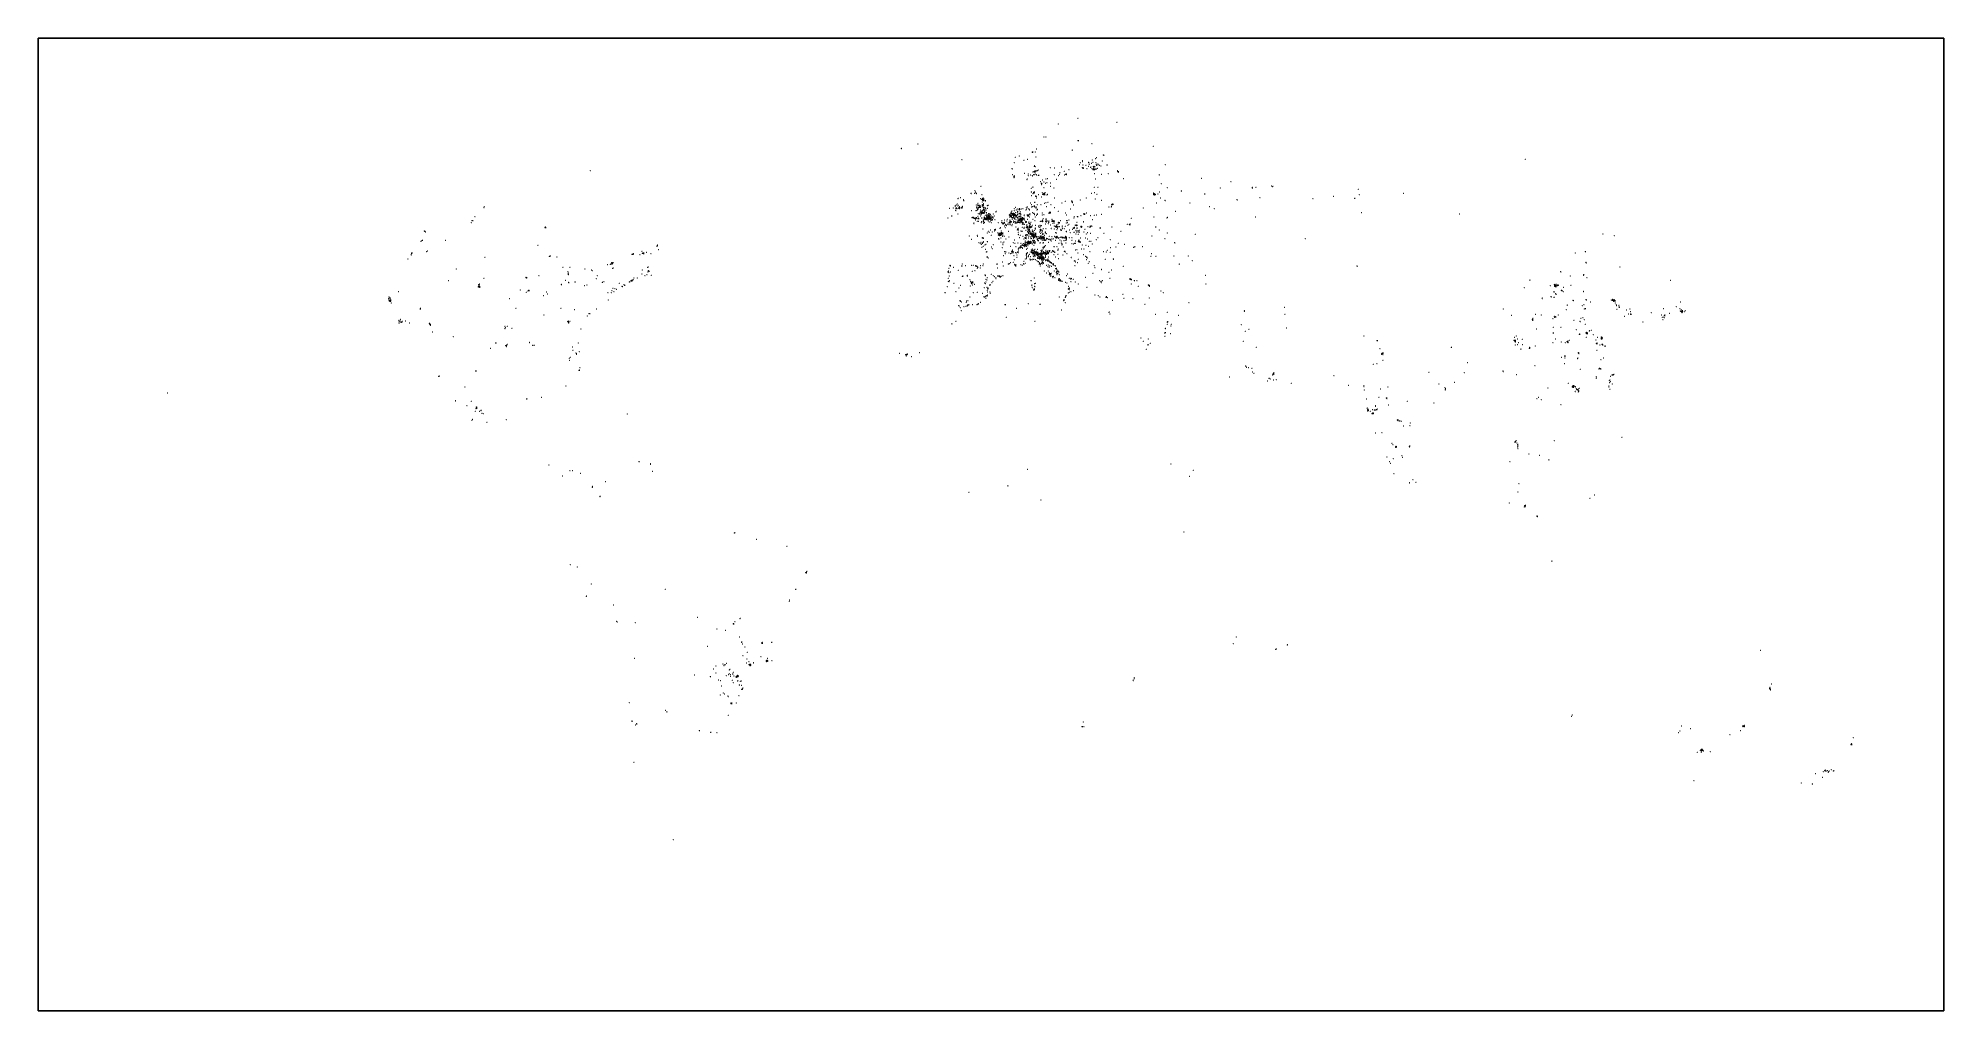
# Model space of a CAD drawing. Header units: millimetres. Extents: x -17065105 to 17100207, y -8720517 to 8710765.
import ezdxf

# ---------------------------------------------------------------- set-up
doc = ezdxf.new("R2010")
doc.units = ezdxf.units.MM
doc.header["$PDMODE"] = 33
doc.header["$PDSIZE"] = -1
doc.layers.add('2020', color=6, linetype='Continuous')
doc.layers.add('ImageBW', color=255, linetype='Continuous')
picture_1 = doc.add_image_def('image1.jpg', size_in_pixel=(2058, 1050))

msp = doc.modelspace()

# ---------------------------------------------------------------- linework, layer by layer
at = {"layer": '2020'}
for p in [(1579714, 7272285), (2277640, 7203095), (965423, 6936954), (1002642, 6939613), (1227299, 7174352), (1580024, 6871204), (1587782, 6872447), (-1589092, 6735432), (-1589092, 6735432), (-1586880, 6732488), (-1291933, 6816460), (-501059, 6532217), (453354, 6575999), (525922, 6601466), (527723, 6601063), (607585, 6520759), (674995, 6537792), (758164, 6667709), (758164, 6667709), (758164, 6667709), (758164, 6667709), (758164, 6667709), (758164, 6667709), (758164, 6667709), (758164, 6667709), (758164, 6667709), (758164, 6667709), (758313, 6667756), (758313, 6667756), (759996, 6666440), (759996, 6666440), (759996, 6666440), (761823, 6669916), (765325, 6666944), (768320, 6667518), (809969, 6670951), (826838, 6578181), (833278, 6724422), (1475001, 6707736), (1475001, 6707736), (1477077, 6702930), (1658909, 6512417), (1662714, 6498412), (1828433, 6818010), (1828433, 6818010), (1828433, 6818010), (1835044, 6528033), (1893320, 6550089), (1909878, 6566128), (2011315, 6507967), (2030353, 6617044), (2042326, 6607692), (2925694, 6772797), (9594731, 6539512), (-7167676, 6336039), (394708, 6371231), (397653, 6369521), (400210, 6374481), (400578, 6374286), (400578, 6374286), (402677, 6367173), (403087, 6265675), (429028, 6225599), (431351, 6211407), (431868, 6232691), (431868, 6232691), (431868, 6232691), (431868, 6232691), (431868, 6232691), (431868, 6232691), (431868, 6232691), (431868, 6232691), (431868, 6232691), (431868, 6232691), (431868, 6232691), (431868, 6232691), (431868, 6232691), (431868, 6232691), (431868, 6232691), (433927, 6247598), (435624, 6232321), (435794, 6477536), (436757, 6234788), (438043, 6234452), (438043, 6234452), (438896, 6223766), (621137, 6287170), (621137, 6287170), (664527, 6176277), (671409, 6184525), (687835, 6278783), (687835, 6278783), (688780, 6247544), (730815, 6256285), (761111, 6244315), (763517, 6242793), (764303, 6237569), (771613, 6311521), (771783, 6310930), (784899, 6265655), (788424, 6319700), (791436, 6264383), (791436, 6264383), (791593, 6323936), (791593, 6323936), (791593, 6323936), (791593, 6323936), (794893, 6325427), (796300, 6412551), (800137, 6427152), (800563, 6413758), (801166, 6414177), (801230, 6325829), (801230, 6325829), (801230, 6325829), (801230, 6325829), (801230, 6325829), (801230, 6325829), (801230, 6325829), (801230, 6325829), (801230, 6325829), (801230, 6325829), (801230, 6325829), (801230, 6325829), (801230, 6325829), (801230, 6325829), (801472, 6324436), (804551, 6303018), (806586, 6328236), (810686, 6327848), (810686, 6327848), (810686, 6327848), (810686, 6327848), (810686, 6327848), (810686, 6327848), (810686, 6327848), (810686, 6327848), (810686, 6327848), (810686, 6327848), (810686, 6327848), (810686, 6327848), (810686, 6327848), (810686, 6327848), (810686, 6327848), (810686, 6327848), (810686, 6327848), (810686, 6327848), (810686, 6327848), (810686, 6327848), (810686, 6327848), (810686, 6327848), (810686, 6327848), (810686, 6327848), (810686, 6327848), (810686, 6327848), (810686, 6327848), (810686, 6327848), (810686, 6327848), (810686, 6327848), (810686, 6327848), (810686, 6327848), (810686, 6327848), (810686, 6327848), (810686, 6327848), (810686, 6327848), (810686, 6327848), (810686, 6327848), (810686, 6327848), (810686, 6327848), (810686, 6327848), (810686, 6327848), (810686, 6327848), (810686, 6327848), (810686, 6327848), (810686, 6327848), (811454, 6327485), (811463, 6331141), (811463, 6331141), (811463, 6331141), (811463, 6331141), (811463, 6331141), (811463, 6331141), (811463, 6331141), (811463, 6331141), (811463, 6331141), (811463, 6331141), (811463, 6331141), (811463, 6331141), (811552, 6277819), (811593, 6329475), (811593, 6329475), (811709, 6326730), (811709, 6326730), (811709, 6326730), (811709, 6326730), (811709, 6326730), (811709, 6326730), (811709, 6326730), (811709, 6326730), (811709, 6326730), (811709, 6326730), (811709, 6326730), (811709, 6326730), (811709, 6326730), (811709, 6326730), (811709, 6326730), (811709, 6326730), (811709, 6326730), (811709, 6326730), (811709, 6326730), (811709, 6326730), (811709, 6326730), (811709, 6326730), (811709, 6326730), (811709, 6326730), (811709, 6326730), (811709, 6326730), (811709, 6326730), (811709, 6326730), (811709, 6326730), (811905, 6327603), (813645, 6405828), (813645, 6405828), (814746, 6318295), (817089, 6330161), (817089, 6330161), (831091, 6331200), (832380, 6336489), (835929, 6260732), (838894, 6264527), (838894, 6264527), (852699, 6336381), (864400, 6348023), (867878, 6249869), (867878, 6249869), (877965, 6251313), (942854, 6167162), (942854, 6167162), (942854, 6167162), (1000701, 6188946), (1031948, 6191106), (1078454, 6387891), (1155670, 6264864), (1157844, 6383299), (1159130, 6383396), (1195722, 6180090), (1195722, 6180090), (1196287, 6178789), (1231848, 6245982), (1250199, 6270577), (1252887, 6297773), (1285004, 6401987), (1332622, 6322177), (1332622, 6322177), (1332622, 6322177), (1332622, 6322177), (1332622, 6322177), (1332622, 6322177), (1334045, 6323918), (1339911, 6256995), (1358260, 6269807), (1361670, 6277379), (1361670, 6277379), (1361670, 6277379), (1361670, 6277379), (1361670, 6277379), (1361670, 6277379), (1363801, 6272230), (1365190, 6272364), (1366798, 6274078), (1370408, 6270577), (1370568, 6271982), (1370740, 6268788), (1370740, 6268788), (1370740, 6268788), (1370740, 6268788), (1370740, 6268788), (1370740, 6268788), (1370740, 6268788), (1370740, 6268788), (1370740, 6268788), (1370740, 6268788), (1370740, 6268788), (1370740, 6268788), (1370740, 6268788), (1370740, 6268788), (1370740, 6268788), (1370740, 6268788), (1370740, 6268788), (1370740, 6268788), (1370740, 6268788), (1370740, 6268788), (1370740, 6268788), (1370740, 6268788), (1370740, 6268788), (1370740, 6268788), (1370973, 6269730), (1370973, 6269730), (1370973, 6269730), (1370973, 6269730), (1371236, 6271504), (1371596, 6270147), (1372137, 6270394), (1374001, 6262376), (1374001, 6262376), (1413522, 6352726), (1605582, 6446000), (1605582, 6446000), (1605582, 6446000), (1620199, 6479637), (1655679, 6388576), (1664920, 6383553), (1666159, 6378268), (1666159, 6378268), (1666159, 6378268), (1666159, 6378268), (1666159, 6378268), (1666159, 6378268), (1666159, 6378268), (1668262, 6438918), (1675774, 6379752), (1675774, 6379752), (1676915, 6381372), (1720797, 6431208), (1740602, 6373091), (1765821, 6480045), (1766251, 6482167), (1767104, 6481949), (1768709, 6481606), (1768889, 6481355), (1769270, 6415800), (1772947, 6481797), (1774451, 6477408), (1780726, 6450126), (1804265, 6396040), (1811407, 6403037), (1819564, 6465318), (1829246, 6368669), (1846702, 6482652), (1847946, 6351464), (1850510, 6410307), (1852992, 6369031), (1855748, 6351996), (1861724, 6352104), (1863477, 6381396), (1864888, 6397933), (1865238, 6355174), (1867002, 6412229), (1867047, 6396919), (1867537, 6354542), (1868918, 6357069), (1868918, 6357069), (1869063, 6356913), (1875668, 6280474), (1876834, 6280563), (1876834, 6280563), (1876834, 6280563), (1876834, 6280563), (1876834, 6280563), (1876834, 6280563), (1876834, 6280563), (1876834, 6280563), (1876834, 6280563), (1877287, 6357849), (1877287, 6357849), (1877287, 6357849), (1877287, 6357849), (1877287, 6357849), (1877287, 6357849), (1877287, 6357849), (1877287, 6357849), (1877287, 6357849), (1877287, 6357849), (1878138, 6353229), (1878138, 6353229), (1878138, 6353229), (1878387, 6352192), (1878387, 6352192), (1878387, 6352192), (1878387, 6352192), (1878387, 6352192), (1878387, 6352192), (1878387, 6352192), (1878387, 6352192), (1878387, 6352192), (1878387, 6352192), (1878387, 6352192), (1878387, 6352192), (1878387, 6352192), (1878387, 6352192), (1878387, 6352192), (1878387, 6352192), (1878387, 6352192), (1878387, 6352192), (1878387, 6352192), (1878387, 6352192), (1878387, 6352192), (1878387, 6352192), (1878387, 6352192), (1878387, 6352192), (1878387, 6352192), (1878387, 6352192), (1878472, 6352759), (1878472, 6352759), (1878472, 6352759), (1878879, 6354766), (1878879, 6354766), (1879370, 6358753), (1881713, 6410127), (1882906, 6362070), (1891798, 6364262), (1891798, 6364262), (1891798, 6364262), (1896864, 6189254), (1902333, 6481528), (1905655, 6450381), (1910747, 6365771), (1910747, 6365771), (1910752, 6431984), (1917998, 6430882), (1917998, 6430882), (1917998, 6430882), (1917998, 6430882), (1917998, 6430882), (1917998, 6430882), (1918215, 6428512), (1918215, 6428512), (1929187, 6375165), (1938739, 6454471), (1942277, 6444830), (1965245, 6430003), (1989931, 6418747), (1989931, 6418747), (2000764, 6271866), (2097243, 6438073), (2104305, 6439910), (2123553, 6279963), (2285689, 6325691), (2285689, 6325691), (2285689, 6325691), (2285689, 6325691), (2285689, 6325691), (2285689, 6325691), (2285689, 6325691), (2285689, 6325691), (2285689, 6325691), (2285689, 6325691), (2285689, 6325691), (2285689, 6325691), (2287307, 6329481), (2287307, 6329481), (2287307, 6329481), (2287307, 6329481), (2288621, 6330067), (2288621, 6330067), (2288621, 6330067), (2288621, 6330067), (2288621, 6330067), (2288621, 6330067), (2288621, 6330067), (2288621, 6330067), (2288621, 6330067), (2288621, 6330067), (2288621, 6330067), (2288621, 6330067), (2288621, 6330067), (2288621, 6330067), (2288621, 6330067), (2288621, 6330067), (2288621, 6330067), (2288621, 6330067), (2288621, 6330067), (2288621, 6330067), (2288621, 6330067), (2288621, 6330067), (2288621, 6330067), (2288621, 6330067), (2288621, 6330067), (2288621, 6330067), (2288621, 6330067), (2288621, 6330067), (2288621, 6330067), (2288621, 6330067), (2288621, 6330067), (2288621, 6330067), (2288621, 6330067), (2288621, 6330067), (2288621, 6330067), (2288621, 6330067), (2288621, 6330067), (2288621, 6330067), (2288621, 6330067), (2288621, 6330067), (2288621, 6330067), (2288621, 6330067), (2288621, 6330067), (2288621, 6330067), (2288621, 6330067), (2288621, 6330067), (2288621, 6330067), (2288621, 6330067), (2288621, 6330067), (2288621, 6330067), (2288621, 6330067), (2290223, 6331928), (2290223, 6331928), (2290223, 6331928), (2291260, 6338171), (2291260, 6338171), (2291260, 6338171), (2297545, 6317078), (2301385, 6307413), (2309155, 6316532), (2393083, 6189985), (2393083, 6189985), (3032516, 6261225), (3032516, 6261225), (3032611, 6259094), (3032611, 6259094), (3143960, 6440444), (3796289, 6197841), (-572341, 5836549), (-565928, 5840386), (-526168, 5851260), (-474392, 5814164), (-342362, 5930025), (-340511, 5930678), (-340422, 5928347), (-337176, 5926066), (-336756, 5927031), (-333157, 5921976), (-332200, 5923920), (-332200, 5923920), (-276660, 5927323), (-266382, 5978253), (-258710, 5951895), (-252154, 5936223), (-250427, 5933661), (-250427, 5933661), (-250427, 5933661), (-250427, 5933661), (-250427, 5933661), (-250427, 5933661), (-250427, 5933661), (-245287, 5931209), (-240151, 5925644), (-166297, 5835575), (-161080, 6052729), (-148189, 5821731), (-145966, 5823424), (-145966, 5823424), (-145966, 5823424), (-145145, 5903866), (-145145, 5903866), (-145145, 5903866), (-137985, 5823726), (-131535, 5833319), (-131535, 5833319), (-131535, 5833319), (-130651, 5838057), (-130651, 5838057), (-130651, 5838057), (-130651, 5838057), (-130651, 5838057), (-130651, 5838057), (-130651, 5838057), (-130651, 5838057), (-130651, 5838057), (-130651, 5838057), (-130651, 5838057), (-130651, 5838057), (-130651, 5838057), (-130651, 5838057), (-130651, 5838057), (-130651, 5838057), (-130651, 5838057), (-130651, 5838057), (-130651, 5838057), (-130651, 5838057), (-130651, 5838057), (-130651, 5838057), (-130651, 5838057), (-130651, 5838057), (-130651, 5838057), (-130651, 5838057), (-130651, 5838057), (-130651, 5838057), (-130651, 5838057), (-130651, 5838057), (-130651, 5838057), (-130651, 5838057), (-130651, 5838057), (-129555, 5829898), (-128900, 5838690), (-127779, 5835994), (-127764, 5837165), (-127764, 5837165), (-127764, 5837165), (-127764, 5837165), (-127764, 5837165), (-127764, 5837165), (-127764, 5837165), (-127764, 5837165), (-127764, 5837165), (-127764, 5837165), (-127764, 5837165), (-127764, 5837165), (-127764, 5837165), (-127764, 5837165), (-127764, 5837165), (-127764, 5837165), (-127764, 5837165), (-127764, 5837165), (-127764, 5837165), (-127764, 5837165), (-127764, 5837165), (-127764, 5837165), (-127764, 5837165), (-127764, 5837165), (-127764, 5837165), (-127764, 5837165), (-127764, 5837165), (-127764, 5837165), (-127764, 5837165), (-127764, 5837165), (-127764, 5837165), (-127764, 5837165), (-127764, 5837165), (-127764, 5837165), (-127764, 5837165), (-127764, 5837165), (-127764, 5837165), (-127764, 5837165), (-127764, 5837165), (-127764, 5837165), (-127764, 5837165), (-127764, 5837165), (-127668, 5832814), (-127668, 5832814), (-127668, 5832814), (-127668, 5832814), (-127547, 5836314), (-127502, 5836062), (-127487, 5836005), (-127354, 5835671), (-126108, 5826554), (-125157, 5831431), (-123835, 5814807), (-119858, 5823706), (-119858, 5823706), (-118216, 5843009), (-109206, 5829472), (-109206, 5829472), (-107847, 5827290), (-107847, 5827290), (-107847, 5827290), (-105704, 5821878), (738738, 6019660), (741812, 5955954), (744166, 5887803), (745552, 5956079), (768936, 6043912), (768936, 6043912), (768936, 6043912), (768936, 6043912), (768936, 6043912), (769685, 6036529), (771435, 5925052), (774313, 5927716), (784548, 5947780), (790952, 5948091), (792070, 5948081), (794086, 5954735), (794124, 5936605), (797722, 5954919), (797722, 5954919), (816972, 5878320), (816972, 5878320), (817845, 5879082), (818090, 5876589), (821189, 5881328), (834392, 5878779), (836318, 5845169), (869758, 5906833), (909284, 6140503), (918913, 6109610), (921011, 6107869), (922740, 6109846), (922740, 6109846), (922740, 6109846), (922740, 6109846), (922740, 6109846), (922740, 6109846), (922740, 6109846), (923145, 6107890), (925916, 5861023), (925916, 5861023), (926722, 6086819), (933447, 6105488), (935826, 5940371), (945405, 5910132), (945405, 5910132), (945405, 5910132), (951896, 5918307), (964375, 5904067), (964375, 5904067), (964733, 5903524), (964733, 5903524), (964733, 5903524), (965409, 5929704), (966816, 6131753), (968471, 5919815), (969275, 6029479), (969311, 5912073), (972870, 5905797), (975390, 5911279), (976509, 5918408), (979362, 5915281), (979362, 5915281), (979362, 5915281), (979362, 5915281), (979362, 5915281), (979362, 5915281), (979362, 5915281), (979362, 5915281), (979362, 5915281), (980770, 5935209), (983179, 5906823), (984344, 5905353), (987105, 5905546), (987105, 5905546), (987105, 5905546), (987105, 5905546), (987344, 5906935), (987344, 5906935), (987344, 5906935), (987344, 5906935), (987344, 5906935), (987344, 5906935), (987344, 5906935), (987344, 5906935), (987344, 5906935), (987344, 5906935), (987344, 5906935), (987344, 5906935), (987344, 5906935), (987344, 5906935), (987344, 5906935), (987839, 5907225), (992599, 5943711), (997012, 6111056), (1019038, 5896839), (1019129, 5898318), (1019129, 5898318), (1019129, 5898318), (1019129, 5898318), (1019129, 5898318), (1019982, 6119361), (1024099, 5897131), (1034443, 5909364), (1087581, 6057479), (1090143, 6117068), (1149245, 6027384), (1149344, 6027107), (1149344, 6027107), (1149344, 6027107), (1159330, 5848559), (1159330, 5848559), (1621886, 5809239), (1621886, 5809239), (1621886, 5809239), (1621886, 5809239), (1725192, 5845572), (1824931, 5932349), (1869661, 6034202), (1869661, 6034202), (1872155, 6035218), (1872155, 6035218), (1872155, 6035218), (1872155, 6035218), (1872155, 6035218), (1872155, 6035218), (1872155, 6035218), (1872155, 6035218), (1872155, 6035218), (1872155, 6035218), (1877339, 5939045), (1877339, 5939045), (1877339, 5939045), (1877339, 5939045), (1877339, 5939045), (1877339, 5939045), (1887310, 5828119), (1916143, 5908895), (1938629, 6039196), (2932780, 5915520), (2933821, 5913086), (2934087, 5908253), (2934087, 5908253), (2934087, 5908253), (2934087, 5908253), (2936120, 5932738), (2936218, 5932021), (2936324, 5932349), (2936422, 5916960), (2936422, 5916960), (2936627, 5905543), (2936795, 5922390), (2940336, 5913939), (2940336, 5913939), (2940366, 5918002), (2941385, 5925208), (2941385, 5925208), (2942512, 5914558), (2942512, 5914558), (2942512, 5914558), (2942512, 5914558), (2942600, 5926288), (2942600, 5926288), (2942600, 5926288), (2942600, 5926288), (2942600, 5926288), (2942600, 5926288), (2942600, 5926288), (2943210, 5918731), (2943210, 5918731), (2943354, 5920521), (2943857, 5919165), (2944231, 5913636), (2945391, 5910720), (2945442, 5914986), (2945442, 5914986), (2945442, 5914986), (2945817, 5912772), (2946109, 5916343), (2946215, 5918404), (2946354, 5920794), (2946354, 5920794), (2946622, 5915207), (2946622, 5915207), (2946622, 5915207), (2947224, 5915185), (2947224, 5915185), (2947739, 5918624), (2948283, 5912777), (2948283, 5912777), (2948283, 5912777), (2948313, 5918404), (2948589, 5914125), (2948631, 5914145), (2948631, 5914145), (2948631, 5914145), (2948631, 5914145), (2948631, 5914145), (2948631, 5914145), (2948631, 5914145), (2948631, 5914145), (2948731, 5915787), (2948731, 5915787), (2948731, 5915787), (2948944, 5913773), (2948944, 5913773), (2948944, 5913773), (2948944, 5913773), (2948944, 5913773), (2948944, 5913773), (2949970, 5915372), (2949970, 5915372), (2949970, 5915372), (2949970, 5915372), (2949970, 5915372), (2949970, 5915372), (2949970, 5915372), (2949970, 5915372), (2949970, 5915372), (2949970, 5915372), (2949970, 5915372), (2949970, 5915372), (2949970, 5915372), (2949970, 5915372), (2949970, 5915372), (2949970, 5915372), (2949970, 5915372), (2949970, 5915372), (2949970, 5915372), (2949970, 5915372), (2949970, 5915372), (2949970, 5915372), (2949970, 5915372), (2949970, 5915372), (2949970, 5915372), (2949970, 5915372), (2949970, 5915372), (2949970, 5915372), (2949970, 5915372), (2949970, 5915372), (2949970, 5915372), (2949970, 5915372), (2949970, 5915372), (2949970, 5915372), (2949970, 5915372), (2949970, 5915372), (2949970, 5915372), (2949970, 5915372), (2949970, 5915372), (2949970, 5915372), (2949970, 5915372), (2949970, 5915372), (2949970, 5915372), (2949970, 5915372), (2949970, 5915372), (2949970, 5915372), (2949970, 5915372), (2949970, 5915372), (2949970, 5915372), (2949970, 5915372), (2949970, 5915372), (2949970, 5915372), (2949970, 5915372), (2949970, 5915372), (2949970, 5915372), (2949970, 5915372), (2949970, 5915372), (2949970, 5915372), (2949970, 5915372), (2949970, 5915372), (2949970, 5915372), (2949970, 5915372), (2949970, 5915372), (2949970, 5915372), (2949970, 5915372), (2949970, 5915372), (2949970, 5915372), (2949970, 5915372), (2949970, 5915372), (2949970, 5915372), (2949970, 5915372), (2949970, 5915372), (2949970, 5915372), (2949970, 5915372), (2949970, 5915372), (2949970, 5915372), (2949970, 5915372), (2949970, 5915372), (2950406, 5912503), (2950406, 5912503), (2950406, 5912503), (2950406, 5912503), (2950406, 5912503), (2950406, 5912503), (2950447, 5907967), (2951603, 5910913), (2951603, 5910913), (2951603, 5910913), (2951603, 5910913), (2952161, 5909799), (2952288, 5913359), (2952288, 5913359), (2952680, 5897846), (2952680, 5897846), (2953025, 5911901), (2953110, 5912568), (2953708, 5916480), (2954560, 5897896), (2955014, 5914875), (2955014, 5914875), (2955014, 5914875), (2955059, 5912260), (2955099, 5917557), (2956619, 5917321), (2968809, 5908248), (3014016, 5917588), (3039215, 5955046), (3056868, 5848317), (3056868, 5848317), (3071781, 6101558), (3175812, 6033369), (3432686, 5971845), (3432728, 5972148), (3432728, 5972148), (3432728, 5972148), (3432728, 5972148), (3432728, 5972148), (3848062, 5918603), (3848062, 5918603), (3848062, 5918603), (3848062, 5918603), (3848062, 5918603), (3848062, 5918603), (3848062, 5918603), (3848062, 5918603), (3848062, 5918603), (3848062, 5918603), (3848062, 5918603), (3848062, 5918603), (3848062, 5918603), (3853306, 5915723), (4131203, 6024184), (4131203, 6024184), (4131203, 6024184), (4131203, 6024184), (4322556, 6140766), (4322556, 6140766), (4428997, 5815645), (4428997, 5815645), (4432081, 5811080), (4432081, 5811080), (4432081, 5811080), (4703192, 6035810), (4704915, 6023487), (4704915, 6023487), (4704915, 6023487), (4704915, 6023487), (4704915, 6023487), (4704915, 6023487), (4704915, 6023487), (4704915, 6023487), (4704915, 6023487), (4704915, 6023487), (4704915, 6023487), (4704915, 6023487), (4704915, 6023487), (4706098, 6024958), (4707956, 6024108), (4766441, 6039763), (4837451, 5854498), (4837451, 5854498), (4837451, 5854498), (4837451, 5854498), (4837451, 5854498), (4839810, 5853945), (5051096, 6061682), (5068697, 6050039), (5068697, 6050039), (5073481, 6054664), (5073481, 6054664), (5073481, 6054664), (5073481, 6054664), (5073481, 6054664), (5074499, 6054390), (5791307, 5835429), (5791307, 5835429), (5791307, 5835429), (5791307, 5835429), (5791307, 5835429), (5791307, 5835429), (5791307, 5835429), (5791307, 5835429), (5791307, 5835429), (5791307, 5835429), (5791307, 5835429), (5791307, 5835429), (5791307, 5835429), (5791307, 5835429), (6162738, 5873662), (6539877, 5842326), (6539877, 5842326), (6539877, 5842326), (6539877, 5842326), (6539877, 5842326), (6539877, 5842326), (6539877, 5842326), (6539877, 5842326), (6539877, 5842326), (6539877, 5842326), (6539877, 5842326), (6539877, 5842326), (6539877, 5842326), (6539877, 5842326), (6539877, 5842326), (6540287, 5842555), (6600553, 6000870), (6618569, 5907219), (7417657, 5929669), (7417657, 5929669), (7417657, 5929669), (7417657, 5929669), (-9235108, 5511013), (-9068890, 5672197), (-9068826, 5671160), (-9065194, 5688846), (-9065194, 5688846), (-9064442, 5688606), (-9064442, 5688606), (-9064072, 5688947), (-752361, 5488059), (-725379, 5663374), (-687028, 5522837), (-679191, 5524623), (-658966, 5669115), (-658966, 5669115), (-658966, 5669115), (-622579, 5709786), (-619345, 5696242), (-613422, 5627417), (-610730, 5655470), (-609384, 5669115), (-608465, 5620703), (-605622, 5721737), (-599226, 5664024), (-599226, 5664024), (-599226, 5664024), (-591819, 5657405), (-591819, 5657405), (-586221, 5737191), (-574884, 5701069), (-573197, 5559427), (-570476, 5713676), (-565542, 5660807), (-554961, 5670082), (-554961, 5670082), (-546663, 5669277), (-543637, 5653727), (-542852, 5691494), (-539980, 5665043), (-538473, 5671191), (-509370, 5664330), (-508937, 5674542), (-505488, 5670448), (-505488, 5670448), (-504552, 5668636), (-504552, 5668636), (-503345, 5675119), (-500547, 5670020), (-500547, 5670020), (-500547, 5670020), (-499722, 5669430), (-499722, 5669430), (-499266, 5670865), (-499194, 5671546), (-499194, 5671546), (-499194, 5671546), (-499194, 5671546), (-499194, 5671546), (-499194, 5671546), (-499194, 5671546), (-499194, 5671546), (-499194, 5671546), (-499194, 5671546), (-499194, 5671546), (-499194, 5671546), (-499194, 5671546), (-499194, 5671546), (-499194, 5671546), (-499194, 5671546), (-499194, 5671546), (-499194, 5671546), (-499194, 5671546), (-499194, 5671546), (-499194, 5671546), (-499194, 5671546), (-499194, 5671546), (-499194, 5671546), (-499194, 5671546), (-499194, 5671546), (-499194, 5671546), (-499194, 5671546), (-499194, 5671546), (-499194, 5671546), (-499194, 5671546), (-499194, 5671546), (-499194, 5671546), (-499194, 5671546), (-499194, 5671546), (-499194, 5671546), (-499194, 5671546), (-499194, 5671546), (-499194, 5671546), (-499194, 5671546), (-499194, 5671546), (-499194, 5671546), (-493917, 5697594), (-487886, 5688444), (-471897, 5799018), (-468392, 5797563), (-329287, 5617131), (-323611, 5493141), (-321417, 5495594), (-315462, 5496995), (-315462, 5496995), (-315462, 5496995), (-307039, 5491257), (-291671, 5497526), (-291671, 5497526), (-289610, 5481775), (-273788, 5483843), (-271284, 5477548), (-271284, 5477548), (-269101, 5487134), (-265047, 5478461), (-259551, 5481889), (-259551, 5481889), (-259551, 5481889), (-259551, 5481889), (-259551, 5481889), (-259551, 5481889), (-259551, 5481889), (-258724, 5481413), (-258052, 5481317), (-258052, 5481317), (-258052, 5481317), (-258052, 5481317), (-258052, 5481317), (-258052, 5481317), (-258052, 5481317), (-258052, 5481317), (-258052, 5481317), (-258052, 5481317), (-258052, 5481317), (-258052, 5481317), (-258052, 5481317), (-258052, 5481317), (-258052, 5481317), (-258052, 5481317), (-258052, 5481317), (-258052, 5481317), (-258052, 5481317), (-258052, 5481317), (-258052, 5481317), (-258052, 5481317), (-258052, 5481317), (-258052, 5481317), (-258052, 5481317), (-258052, 5481317), (-258052, 5481317), (-258052, 5481317), (-258052, 5481317), (-258052, 5481317), (-258052, 5481317), (-258052, 5481317), (-258052, 5481317), (-258052, 5481317), (-258052, 5481317), (-258052, 5481317), (-258052, 5481317), (-258052, 5481317), (-257968, 5479832), (-257968, 5479832), (-257968, 5479832), (-257954, 5479499), (-257926, 5480747), (-257548, 5481707), (-257548, 5481707), (-257548, 5481707), (-257548, 5481707), (-257548, 5481707), (-257548, 5481707), (-257394, 5480490), (-257305, 5480214), (-256619, 5480236), (-250770, 5619111), (-243040, 5490907), (-242963, 5718590), (-241555, 5490544), (-239749, 5677937), (-239749, 5677937), (-239749, 5677937), (-239749, 5677937), (-239749, 5677937), (-239749, 5677937), (-239749, 5677937), (-239749, 5677937), (-239653, 5683021), (-239653, 5683021), (-239653, 5683021), (-239653, 5683021), (-239653, 5683021), (-239653, 5683021), (-239653, 5683021), (-239653, 5683021), (-239653, 5683021), (-239653, 5683021), (-239653, 5683021), (-239653, 5683021), (-239653, 5683021), (-239653, 5683021), (-239653, 5683021), (-239653, 5683021), (-239653, 5683021), (-235948, 5682505), (-231903, 5475953), (-231345, 5626999), (-231178, 5474231), (-230815, 5663770), (-229623, 5654633), (-221807, 5637198), (-218635, 5723382), (-218163, 5750930), (-217338, 5519800), (-214873, 5712310), (-214124, 5713718), (-212043, 5647421), (-210680, 5477281), (-208969, 5479003), (-208969, 5479003), (-208969, 5479003), (-208969, 5479003), (-208969, 5479003), (-208969, 5479003), (-208969, 5479003), (-208969, 5479003), (-208969, 5479003), (-208239, 5563977), (-208008, 5489807), (-207838, 5674539), (-205552, 5675843), (-204518, 5715199), (-204330, 5675871), (-200110, 5476550), (-193312, 5714684), (-193100, 5679626), (-190892, 5688682), (-190252, 5691674), (-186651, 5572502), (-185085, 5681325), (-181277, 5572502), (-181042, 5684712), (-181042, 5684712), (-181042, 5684712), (-179042, 5680534), (-179042, 5680534), (-179042, 5680534), (-179042, 5680534), (-179042, 5680534), (-179042, 5680534), (-179042, 5680534), (-179042, 5680534), (-179042, 5680534), (-179042, 5680534), (-177499, 5553737), (-175468, 5707084), (-174743, 5692003), (-171545, 5698275), (-171333, 5697565), (-170852, 5592958), (-169573, 5592331), (-168468, 5522981), (-166135, 5629273), (-165815, 5680562), (-164361, 5602722), (-160879, 5593469), (-158655, 5581542), (-158655, 5581542), (-158655, 5581542), (-158655, 5581542), (-156008, 5582353), (-155864, 5563977), (-155716, 5574313), (-155298, 5611690), (-155100, 5544701), (-154324, 5581034), (-154324, 5581034), (-154324, 5581034), (-154324, 5581034), (-153091, 5582793), (-151298, 5573188), (-149277, 5587322), (-149261, 5487648), (-143803, 5489230), (-143803, 5489230), (-143803, 5489230), (-143430, 5584061), (-140755, 5581218), (-139609, 5573531), (-139442, 5715199), (-139292, 5728740), (-136639, 5697841), (-136549, 5775393), (-135374, 5596368), (-135374, 5596368), (-135242, 5599852), (-134113, 5722499), (-131435, 5617846), (-130563, 5801323), (-128792, 5804225), (-127507, 5713510), (-127039, 5581925), (-126554, 5806378), (-126519, 5712752), (-126519, 5712752), (-126519, 5712752), (-126142, 5716895), (-126142, 5716895), (-126142, 5716895), (-126142, 5716895), (-125159, 5709278), (-124915, 5577905), (-124847, 5575919), (-123036, 5717939), (-123036, 5717939), (-123036, 5717939), (-121812, 5574886), (-120991, 5574353), (-119922, 5672850), (-118706, 5626400), (-118271, 5706739), (-118271, 5706739), (-117546, 5641102), (-116858, 5718925), (-116777, 5574093), (-114643, 5591696), (-114196, 5674938), (-114196, 5674938), (-114196, 5674938), (-114196, 5674938), (-114196, 5674938), (-112341, 5676615), (-112224, 5638890), (-112224, 5638890), (-112224, 5638890), (-112209, 5640592), (-112209, 5640592), (-112209, 5640592), (-112149, 5796267), (-111372, 5635393), (-111283, 5745638), (-110827, 5645689), (-109618, 5643651), (-108941, 5637364), (-108821, 5643763), (-108821, 5643763), (-108656, 5471572), (-108656, 5471572), (-108656, 5471572), (-108656, 5471572), (-108656, 5471572), (-108656, 5471572), (-108656, 5471572), (-108656, 5471572), (-108656, 5471572), (-108656, 5471572), (-108656, 5471572), (-108656, 5471572), (-108656, 5471572), (-108523, 5678895), (-107948, 5585860), (-107500, 5590545), (-107439, 5472342), (-107439, 5472342), (-107439, 5472342), (-105697, 5570160), (-103961, 5499023), (-103961, 5499023), (-103961, 5499023), (-103961, 5499023), (-103961, 5499023), (-103961, 5499023), (-103961, 5499023), (-103961, 5499023), (-103961, 5499023), (-103961, 5499023), (-103961, 5499023), (-103961, 5499023), (-103386, 5496488), (-103386, 5496488), (-103386, 5496488), (-103386, 5496488), (-103266, 5507583), (-102816, 5471601), (-102816, 5471601), (-100835, 5570743), (-100584, 5471858), (-99011, 5569952), (-97303, 5631905), (-97303, 5631905), (-97196, 5599374), (-96394, 5611690), (-93572, 5632099), (-93572, 5632099), (-93572, 5632099), (-93572, 5632099), (-93136, 5595939), (-93136, 5595939), (-92058, 5795205), (-90691, 5667697), (-90149, 5598731), (-87153, 5491102), (-86685, 5537298), (-84472, 5475820), (-84472, 5475820), (-80512, 5474044), (-78044, 5667893), (-77716, 5792151), (-77716, 5792151), (-77293, 5796409), (-77293, 5796409), (-77293, 5796409), (-73746, 5478597), (-73746, 5478597), (-73746, 5478597), (-70765, 5627233), (-70410, 5648135), (-65623, 5582410), (-63040, 5495666), (-62638, 5494946), (-62133, 5495594), (-61981, 5472001), (-61981, 5472001), (-60247, 5537568), (-58975, 5541242), (-57735, 5574211), (-57459, 5582220), (-57272, 5516387), (-56549, 5536653), (-56549, 5536653), (-55571, 5503285), (-54982, 5484563), (-53385, 5513074), (-53385, 5513074), (-53385, 5513074), (-50767, 5490829), (-49940, 5491064), (-49574, 5498652), (-46509, 5706739), (-45818, 5486764), (-43134, 5657858), (-41484, 5482594), (-41019, 5469857), (-39755, 5479133), (-39161, 5487031), (-39161, 5487031), (-39161, 5487031), (-39066, 5506214), (-39066, 5506214), (-38598, 5484731), (-38330, 5526132), (-37555, 5548301), (-36495, 5483596), (-36325, 5546903), (-35204, 5711939), (-34770, 5490482), (-34338, 5483514), (-33897, 5484826), (-33701, 5521267), (-33146, 5499308), (-33146, 5499308), (-33146, 5499308), (-32846, 5550049), (-32403, 5499026), (-32403, 5499026), (-31842, 5485628), (-30638, 5491657), (-30410, 5483399), (-30113, 5483867), (-29958, 5712863), (-29292, 5482116), (-29279, 5478639), (-29142, 5477060), (-29142, 5477060), (-29142, 5477060), (-27752, 5484431), (-27752, 5484431), (-27752, 5484431), (-27752, 5484431), (-27752, 5484431), (-27537, 5490886), (-27537, 5490886), (-26983, 5507583), (-25715, 5480141), (-25715, 5480141), (-25715, 5480141), (-25693, 5486009), (-25398, 5562646), (-24354, 5469882), (-24154, 5485469), (-22970, 5487031), (-21784, 5482948), (-21685, 5481777), (-21651, 5485283), (-21651, 5485283), (-21651, 5485283), (-21651, 5485283), (-21651, 5485283), (-21330, 5483020), (-20927, 5481138), (-20901, 5466750), (-18923, 5481889), (-18476, 5481489), (-18263, 5482649), (-18099, 5493485), (-18099, 5493485), (-18099, 5493485), (-18099, 5493485), (-18099, 5493485), (-18099, 5493485), (-18099, 5493485), (-18099, 5493485), (-18099, 5493485), (-18099, 5493485), (-18099, 5493485), (-18099, 5493485), (-18099, 5493485), (-18099, 5493485), (-18099, 5493485), (-18099, 5493485), (-18099, 5493485), (-17933, 5482403), (-17612, 5473350), (-17585, 5475027), (-17563, 5492171), (-16892, 5530162), (-16492, 5519817), (-16228, 5476746), (-16205, 5482372), (-16204, 5497310), (-16155, 5481432), (-16155, 5481432), (-16155, 5481432), (-16155, 5481432), (-16155, 5481432), (-15032, 5567099), (-14875, 5476746), (-14875, 5476746), (-14188, 5480274), (-13788, 5482318), (-13788, 5482318), (-13788, 5482318), (-13788, 5482318), (-13788, 5482318), (-13788, 5482318), (-13788, 5482318), (-13788, 5482318), (-13788, 5482318), (-13788, 5482318), (-13788, 5482318), (-13788, 5482318), (-13788, 5482318), (-13788, 5482318), (-13788, 5482318), (-13788, 5482318), (-13788, 5482318), (-13788, 5482318), (-13788, 5482318), (-13788, 5482318), (-13788, 5482318), (-13788, 5482318), (-13788, 5482318), (-13788, 5482318), (-13788, 5482318), (-13788, 5482318), (-13788, 5482318), (-13788, 5482318), (-13788, 5482318), (-13788, 5482318), (-13788, 5482318), (-13788, 5482318), (-13788, 5482318), (-13788, 5482318), (-13788, 5482318), (-13788, 5482318), (-13788, 5482318), (-13788, 5482318), (-13788, 5482318), (-13788, 5482318), (-13788, 5482318), (-13788, 5482318), (-13788, 5482318), (-13788, 5482318), (-13788, 5482318), (-13788, 5482318), (-13788, 5482318), (-13788, 5482318), (-13788, 5482318), (-13788, 5482318), (-13788, 5482318), (-13788, 5482318), (-13788, 5482318), (-13788, 5482318), (-13788, 5482318), (-13788, 5482318), (-13788, 5482318), (-13788, 5482318), (-13788, 5482318), (-13788, 5482318), (-13788, 5482318), (-13788, 5482318), (-13788, 5482318), (-13788, 5482318), (-13788, 5482318), (-13788, 5482318), (-13788, 5482318), (-13788, 5482318), (-13788, 5482318), (-13788, 5482318), (-13788, 5482318), (-13788, 5482318), (-13788, 5482318), (-13788, 5482318), (-13788, 5482318), (-13788, 5482318), (-13788, 5482318), (-13788, 5482318), (-13788, 5482318), (-13788, 5482318), (-13788, 5482318), (-13788, 5482318), (-13788, 5482318), (-13788, 5482318), (-13672, 5486003), (-13672, 5486003), (-13672, 5486003), (-13535, 5492171), (-12703, 5514975), (-11920, 5476067), (-11920, 5476067), (-11376, 5486589), (-11376, 5486589), (-11376, 5486589), (-11376, 5486589), (-11376, 5486589), (-11376, 5486589), (-11376, 5486589), (-11376, 5486589), (-10785, 5484960), (-10549, 5484599), (-10441, 5482518), (-10195, 5482763), (-9928, 5481519), (-9928, 5481519), (-9928, 5481519), (-9928, 5481519), (-9928, 5481519), (-9928, 5481519), (-9928, 5481519), (-9928, 5481519), (-9928, 5481519), (-9928, 5481519), (-9928, 5481519), (-9928, 5481519), (-9928, 5481519), (-9928, 5481519), (-9928, 5481519), (-9928, 5481519), (-9928, 5481519), (-9928, 5481519), (-9928, 5481519), (-9928, 5481519), (-9928, 5481519), (-9928, 5481519), (-9928, 5481519), (-9928, 5481519), (-9928, 5481519), (-9928, 5481519), (-9928, 5481519), (-9928, 5481519), (-9928, 5481519), (-9928, 5481519), (-9928, 5481519), (-9928, 5481519), (-9928, 5481519), (-9928, 5481519), (-9928, 5481519), (-9928, 5481519), (-9928, 5481519), (-9928, 5481519), (-9928, 5481519), (-9928, 5481519), (-9928, 5481519), (-9928, 5481519), (-9928, 5481519), (-9928, 5481519), (-9928, 5481519), (-9928, 5481519), (-9928, 5481519), (-9928, 5481519), (-9928, 5481519), (-9928, 5481519), (-9928, 5481519), (-9928, 5481519), (-9928, 5481519), (-9928, 5481519), (-9928, 5481519), (-9928, 5481519), (-9928, 5481519), (-9928, 5481519), (-9928, 5481519), (-9928, 5481519), (-9928, 5481519), (-9928, 5481519), (-9928, 5481519), (-9928, 5481519), (-9928, 5481519), (-9928, 5481519), (-9928, 5481519), (-9928, 5481519), (-9928, 5481519), (-9928, 5481519), (-9928, 5481519), (-9928, 5481519), (-9928, 5481519), (-9928, 5481519), (-9928, 5481519), (-9928, 5481519), (-9928, 5481519), (-9928, 5481519), (-9928, 5481519), (-9928, 5481519), (-9928, 5481519), (-9928, 5481519), (-9928, 5481519), (-9928, 5481519), (-9928, 5481519), (-9928, 5481519), (-9928, 5481519), (-9928, 5481519), (-9928, 5481519), (-9928, 5481519), (-9928, 5481519), (-9928, 5481519), (-9928, 5481519), (-9928, 5481519), (-9928, 5481519), (-9928, 5481519), (-9928, 5481519), (-9928, 5481519), (-9928, 5481519), (-9928, 5481519), (-9928, 5481519), (-9928, 5481519), (-9928, 5481519), (-9928, 5481519), (-9928, 5481519), (-9928, 5481519), (-9928, 5481519), (-9928, 5481519), (-9928, 5481519), (-9928, 5481519), (-9928, 5481519), (-9928, 5481519), (-9928, 5481519), (-9928, 5481519), (-9928, 5481519), (-9928, 5481519), (-9928, 5481519), (-9928, 5481519), (-9928, 5481519), (-9928, 5481519), (-9928, 5481519), (-9928, 5481519), (-9928, 5481519), (-9928, 5481519), (-9928, 5481519), (-9928, 5481519), (-9928, 5481519), (-9928, 5481519), (-9928, 5481519), (-9928, 5481519), (-9928, 5481519), (-9928, 5481519), (-9928, 5481519), (-9928, 5481519), (-9928, 5481519), (-9928, 5481519), (-9928, 5481519), (-9928, 5481519), (-9928, 5481519), (-9928, 5481519), (-9928, 5481519), (-9928, 5481519), (-9928, 5481519), (-9928, 5481519), (-9928, 5481519), (-9928, 5481519), (-9928, 5481519), (-9928, 5481519), (-9928, 5481519), (-9928, 5481519), (-9928, 5481519), (-9464, 5483607), (-9263, 5477602), (-9263, 5477602), (-8826, 5490544), (-8697, 5489546), (-8666, 5489015), (-8620, 5496995), (-8620, 5496995), (-8620, 5496995), (-8620, 5496995), (-8459, 5466483), (-8459, 5466483), (-8459, 5466483), (-8459, 5466483), (-8459, 5466483), (-8118, 5469882), (-8109, 5485314), (-8109, 5485313), (-8109, 5485313), (-8109, 5485313), (-7639, 5541738), (-7551, 5483349), (-7551, 5483349), (-7551, 5483349), (-7551, 5483349), (-7551, 5483349), (-7551, 5483349), (-7551, 5483349), (-7551, 5483349), (-7551, 5483349), (-7551, 5483349), (-7551, 5483349), (-7551, 5483349), (-7551, 5483349), (-7551, 5483349), (-7551, 5483349), (-7551, 5483349), (-7551, 5483349), (-7551, 5483349), (-7551, 5483349), (-7551, 5483349), (-7551, 5483349), (-7551, 5483349), (-7551, 5483349), (-7551, 5483349), (-7551, 5483349), (-7551, 5483349), (-7551, 5483349), (-7551, 5483349), (-7551, 5483349), (-7551, 5483349), (-7551, 5483349), (-7551, 5483349), (-7551, 5483349), (-7551, 5483349), (-7551, 5483349), (-7551, 5483349), (-7551, 5483349), (-7551, 5483349), (-7551, 5483349), (-7551, 5483349), (-7551, 5483349), (-7551, 5483349), (-7551, 5483349), (-6948, 5479562), (-6942, 5477546), (-6942, 5477546), (-6942, 5477546), (-6942, 5477546), (-6942, 5477546), (-6942, 5477546), (-6942, 5477546), (-6942, 5477546), (-5473, 5485860), (-4055, 5483607), (-4054, 5487031), (-3244, 5483031), (-3244, 5483031), (-3244, 5483031), (-3244, 5483031), (-3244, 5483031), (-3244, 5483031), (-3244, 5483031), (-3244, 5483031), (-3244, 5483031), (-3244, 5483031), (-3244, 5483031), (-3244, 5483031), (-3244, 5483031), (-3244, 5483031), (-3244, 5483031), (-3244, 5483031), (-3244, 5483031), (-3244, 5483031), (-3244, 5483031), (-3244, 5483031), (-3244, 5483031), (-3244, 5483031), (-3244, 5483031), (-3244, 5483031), (-3244, 5483031), (-3244, 5483031), (-3244, 5483031), (-3244, 5483031), (-3244, 5483031), (-3244, 5483031), (-3244, 5483031), (-3244, 5483031), (-3244, 5483031), (-3244, 5483031), (-2299, 5476517), (-2299, 5476517), (-2299, 5476517), (-1355, 5476746), (-1355, 5481889), (-1355, 5481889), (-1346, 5490455), (-1346, 5490455), (-1346, 5490455), (-844, 5479585), (-737, 5509164), (-737, 5509164), (-636, 5485505), (0, 5483146), (0, 5483146), (0, 5483146), (0, 5483146), (0, 5483146), (0, 5483146), (0, 5483146), (0, 5483146), (0, 5483146), (0, 5483146), (0, 5483146), (0, 5483146), (0, 5483146), (0, 5483146), (0, 5483146), (0, 5483146), (0, 5478453), (0, 5478453), (3020, 5494911), (4054, 5487031), (4057, 5476746), (4057, 5476746), (4059, 5471601), (5740, 5488028), (6756, 5481889), (6756, 5481889), (8120, 5466454), (9415, 5553737), (9415, 5553737), (9415, 5553737), (9452, 5490455), (9452, 5490455), (9774, 5487363), (9774, 5487363), (10332, 5553993), (10332, 5553993), (11743, 5477143), (11743, 5477143), (11743, 5477143), (11743, 5477143), (12168, 5480171), (13098, 5525033), (13098, 5525033), (16224, 5480171), (16474, 5474688), (16855, 5489047), (17583, 5476746), (21303, 5521900), (30323, 5487339), (36725, 5488546), (36725, 5488546), (37835, 5488748), (39132, 5505868), (55332, 5504163), (57071, 5489190), (57352, 5558478), (74465, 5523863), (104535, 5598064), (104535, 5598064), (104535, 5598064), (104535, 5598064), (105119, 5597431), (107708, 5596940), (114584, 5608504), (344687, 5539585), (344941, 5540713), (347239, 5541779), (348652, 5541234), (348652, 5541234), (348652, 5541234), (348652, 5541234), (348652, 5541234), (348652, 5541234), (348652, 5541234), (348652, 5541234), (348652, 5541234), (348987, 5539788), (348987, 5539788), (348987, 5539788), (349993, 5541590), (351403, 5534151), (352246, 5534500), (352246, 5534500), (352246, 5534500), (352246, 5534500), (352246, 5534500), (352246, 5534500), (352246, 5534500), (352246, 5534500), (352246, 5534500), (352246, 5534500), (352246, 5534500), (352246, 5534500), (352246, 5534500), (352246, 5534500), (352246, 5534500), (352246, 5534500), (352246, 5534500), (352246, 5534500), (352246, 5534500), (352246, 5534500), (352246, 5534500), (352246, 5534500), (352246, 5534500), (352246, 5534500), (352246, 5534500), (352246, 5534500), (352246, 5534500), (352246, 5534500), (352246, 5534500), (352843, 5540645), (352843, 5540645), (353275, 5541920), (353275, 5541920), (353728, 5535146), (353728, 5535146), (353728, 5535146), (353728, 5535146), (353728, 5535146), (353728, 5535146), (353728, 5535146), (353728, 5535146), (353728, 5535146), (353728, 5535146), (353728, 5535146), (354812, 5542445), (356602, 5524765), (356602, 5524765), (356602, 5524765), (356602, 5524765), (356910, 5552878), (357376, 5519939), (357376, 5519939), (357376, 5519939), (357376, 5519939), (357376, 5519939), (357376, 5519939), (357376, 5519939), (357376, 5519939), (357376, 5519939), (357376, 5519939), (357376, 5519939), (357376, 5519939), (359542, 5501036), (361485, 5520313), (361485, 5520313), (361909, 5524911), (361909, 5524911), (362326, 5549263), (362355, 5549270), (362404, 5526787), (362792, 5525072), (362881, 5522252), (363105, 5548696), (363533, 5523145), (363826, 5551288), (363851, 5524694), (370258, 5525635), (371809, 5519759), (373132, 5530415), (373832, 5577679), (374883, 5565288), (377225, 5519441), (377225, 5519441), (378746, 5516001), (382877, 5597555), (383177, 5564398), (383177, 5564398), (383379, 5564192), (385504, 5567355), (385504, 5567355), (386223, 5515884), (386642, 5572011), (386697, 5493219), (387135, 5490917), (387135, 5490917), (387412, 5564811), (388103, 5568700), (390913, 5569937), (390962, 5573408), (390962, 5573408), (390962, 5573408), (390962, 5573408), (390972, 5572175), (391817, 5568651), (391991, 5565133), (392171, 5570292), (393137, 5569670), (393375, 5572984), (393999, 5610410), (394438, 5542054), (394743, 5572410), (394743, 5572410), (394743, 5572410), (394743, 5572410), (394743, 5572410), (394743, 5572410), (394743, 5572410), (394743, 5572410), (394743, 5572410), (394743, 5572410), (394743, 5572410), (394743, 5572410), (394743, 5572410), (395863, 5573880), (396228, 5569094), (396228, 5569094), (398247, 5564903), (398247, 5564903), (398247, 5564903), (398247, 5564903), (398247, 5564903), (398247, 5564903), (398247, 5564903), (398247, 5564903), (398247, 5564903), (398247, 5564903), (398247, 5564903), (398247, 5564903), (398247, 5564903), (398247, 5564903), (398247, 5564903), (398247, 5564903), (398247, 5564903), (398247, 5564903), (398247, 5564903), (398247, 5564903), (398247, 5564903), (398247, 5564903), (398247, 5564903), (398247, 5564903), (398247, 5564903), (398247, 5564903), (398247, 5564903), (398247, 5564903), (398247, 5564903), (398247, 5564903), (398247, 5564903), (398247, 5564903), (398247, 5564903), (398247, 5564903), (398247, 5564903), (398247, 5564903), (398247, 5564903), (398247, 5564903), (398247, 5564903), (398247, 5564903), (398247, 5564903), (398247, 5564903), (398247, 5564903), (398247, 5564903), (398247, 5564903), (398247, 5564903), (398247, 5564903), (398247, 5564903), (398247, 5564903), (398247, 5564903), (398247, 5564903), (398247, 5564903), (398247, 5564903), (398247, 5564903), (398247, 5564903), (398247, 5564903), (398247, 5564903), (398247, 5564903), (398247, 5564903), (398247, 5564903), (398247, 5564903), (398247, 5564903), (398247, 5564903), (398247, 5564903), (398247, 5564903), (398247, 5564903), (398247, 5564903), (398247, 5564903), (398247, 5564903), (398247, 5564903), (398247, 5564903), (399487, 5567418), (399487, 5567418), (399487, 5567418), (399487, 5567418), (399487, 5567418), (399487, 5567418), (399531, 5491148), (406201, 5494745), (406448, 5542558), (410374, 5540285), (410374, 5540285), (412277, 5490681), (412297, 5490655), (412297, 5490655), (412297, 5490655), (412297, 5490655), (412621, 5486875), (412688, 5537157), (412816, 5542906), (412816, 5542906), (412816, 5542906), (412816, 5542906), (413449, 5539657), (414108, 5544208), (415885, 5563629), (417476, 5556148), (418141, 5542022), (419719, 5540138), (419970, 5540074), (420776, 5572723), (422283, 5573318), (422283, 5573318), (422747, 5528827), (425189, 5516285), (425820, 5507519), (428644, 5521270), (429526, 5501345), (429526, 5501345), (431853, 5501345), (433238, 5546872), (433715, 5552343), (434406, 5653360), (434762, 5550663), (434795, 5621928), (434882, 5549198), (437159, 5551205), (437200, 5553327), (438247, 5476756), (439375, 5563977), (439375, 5563977), (439652, 5476021), (439652, 5476021), (441194, 5533508), (441887, 5470458), (443568, 5476746), (444035, 5482563), (444035, 5482563), (445776, 5480951), (445776, 5480951), (445776, 5480951), (445776, 5480951), (445776, 5480951), (445776, 5480951), (446034, 5480274), (451037, 5548260), (455472, 5535586), (455878, 5506804), (458412, 5537559), (458728, 5530679), (459300, 5540215), (459571, 5585799), (461320, 5680991), (463501, 5531075), (474302, 5517447), (474671, 5632016), (477367, 5531334), (478531, 5532176), (481640, 5497135), (486906, 5589990), (486906, 5589990), (487488, 5550550), (487976, 5490701), (489960, 5646582), (497033, 5542968), (497572, 5604519), (498643, 5499943), (499370, 5599540), (500548, 5556213), (500620, 5467562), (500963, 5497310), (501491, 5548695), (503254, 5558706), (503254, 5558706), (507595, 5470518), (522046, 5511005), (522081, 5635776), (522636, 5633616), (523570, 5653657), (523784, 5565016), (523784, 5565016), (529495, 5652966), (531480, 5570490), (531771, 5517325), (532749, 5513722), (532749, 5513722), (532749, 5513722), (532749, 5513722), (535045, 5644832), (535930, 5476746), (541132, 5602032), (541350, 5572690), (542815, 5526270), (545389, 5565793), (546040, 5560096), (547563, 5561429), (547809, 5560422), (547809, 5560422), (548138, 5469861), (548228, 5488830), (548241, 5473823), (548241, 5473823), (548983, 5475161), (549533, 5471951), (549759, 5474626), (554575, 5517251), (555738, 5481529), (555738, 5481529), (556643, 5555817), (556643, 5555817), (556643, 5555817), (557193, 5482846), (557193, 5482846), (557193, 5482846), (557977, 5483329), (560144, 5484090), (560540, 5468729), (560942, 5483607), (563393, 5650138), (565053, 5485005), (565821, 5476713), (567731, 5487709), (567734, 5477404), (568837, 5475040), (568898, 5477322), (568898, 5477322), (569790, 5485105), (571153, 5474976), (572338, 5484162), (574643, 5483709), (576766, 5493610), (577093, 5471282), (579255, 5490477), (582563, 5483596), (582856, 5494094), (584779, 5484519), (584807, 5479832), (585084, 5486400), (585384, 5480017), (585384, 5480017), (585384, 5480017), (585384, 5480017), (585384, 5480017), (585384, 5480017), (585384, 5480017), (585384, 5480017), (585384, 5480017), (585384, 5480017), (585417, 5478404), (585417, 5478404), (585417, 5478404), (585418, 5480171), (585418, 5480171), (585418, 5480171), (585418, 5480171), (585418, 5480171), (585418, 5480171), (585418, 5480171), (585418, 5480171), (585418, 5480171), (585418, 5480171), (585418, 5480171), (585418, 5480171), (585418, 5480171), (585418, 5480171), (585418, 5480171), (585418, 5480171), (585418, 5480171), (585418, 5480171), (585418, 5480171), (585418, 5480171), (585418, 5480171), (585491, 5479009), (585491, 5479009), (585772, 5480037), (586131, 5477562), (586579, 5481853), (587352, 5476838), (587352, 5476838), (587899, 5485317), (587986, 5485180), (588121, 5478402), (588863, 5652412), (588975, 5476663), (589337, 5482033), (589624, 5478768), (589976, 5477014), (598542, 5480617), (598555, 5476730), (598555, 5476730), (604893, 5476128), (605447, 5483288), (605447, 5483288), (605447, 5483288), (605946, 5468214), (606030, 5481838), (608075, 5483843), (608473, 5469622), (609778, 5483843), (613192, 5542835), (616307, 5526802), (616453, 5529444), (616453, 5529444), (616453, 5529444), (616453, 5529444), (616453, 5529444), (616453, 5529444), (616453, 5529444), (616453, 5529444), (616453, 5529444), (618053, 5481951), (643040, 5630396), (650318, 5675923), (657455, 5651161), (658089, 5647218), (669013, 5528347), (669273, 5550049), (676923, 5684867), (677120, 5524628), (677980, 5522981), (686082, 5537299), (688742, 5653739), (689708, 5535546), (693758, 5528306), (695294, 5525956), (697693, 5546257), (697693, 5546257), (702895, 5645281), (702895, 5645281), (702895, 5645281), (702895, 5645281), (702895, 5645281), (702895, 5645281), (702895, 5645281), (703708, 5645057), (703708, 5645057), (703708, 5645057), (703708, 5645057), (705515, 5643688), (709153, 5504388), (709153, 5504388), (709737, 5633761), (713763, 5564453), (714736, 5549700), (729336, 5754701), (744585, 5685184), (746175, 5729410), (762021, 5584439), (762489, 5689797), (782951, 5570803), (784128, 5571745), (784128, 5571745), (784128, 5571745), (784128, 5571745), (784128, 5571745), (784128, 5571745), (784128, 5571745), (784536, 5571653), (788731, 5695479), (789296, 5571550), (793842, 5566945), (796855, 5707744), (796883, 5689827), (797320, 5709252), (797801, 5691607), (797801, 5691607), (797801, 5691607), (797801, 5691607), (797801, 5691607), (797801, 5691607), (797801, 5691607), (797801, 5691607), (797801, 5691607), (797801, 5691607), (797801, 5691607), (797801, 5691607), (797801, 5691607), (797801, 5691607), (797801, 5691607), (797801, 5691607), (797801, 5691607), (797801, 5691607), (797801, 5691607), (797801, 5691607), (797801, 5691607), (797801, 5691607), (797801, 5691607), (797801, 5691607), (798311, 5691495), (800929, 5691956), (801781, 5693256), (801781, 5693256), (801781, 5693256), (801781, 5693256), (802409, 5692603), (802618, 5546975), (802850, 5691556), (803059, 5769956), (803059, 5769956), (805226, 5771040), (808083, 5685187), (813420, 5506362), (822642, 5667140), (830121, 5669254), (832378, 5685787), (832378, 5685787), (836006, 5535802), (840736, 5630596), (846908, 5556195), (848863, 5560305), (848863, 5560305), (848863, 5560305), (848863, 5560305), (848863, 5560305), (848863, 5560305), (848863, 5560305), (848863, 5560305), (848863, 5560305), (848863, 5560305), (849055, 5556809), (850994, 5723585), (853413, 5645237), (853667, 5557833), (911684, 5726132), (936427, 5575110), (939797, 5544208), (954889, 5473701), (964807, 5548850), (978463, 5748112), (1002394, 5762726), (1004457, 5470941), (1004596, 5467792), (1005404, 5468173), (1007541, 5467484), (1007541, 5467484), (1012793, 5688109), (1038603, 5769116), (1055863, 5573604), (1060745, 5588938), (1063430, 5577280), (1064822, 5577996), (1068608, 5574314), (1070053, 5583007), (1070933, 5586791), (1070933, 5586791), (1070933, 5586791), (1070933, 5586791), (1070933, 5586791), (1071998, 5586320), (1071998, 5586320), (1072560, 5581882), (1072619, 5584132), (1072711, 5589429), (1072714, 5585339), (1073292, 5586740), (1073292, 5586740), (1073310, 5587506), (1073310, 5587506), (1073310, 5587506), (1073958, 5582803), (1074224, 5590308), (1075762, 5591381), (1076547, 5583345), (1077334, 5587506), (1077334, 5587506), (1077334, 5587506), (1077482, 5588743), (1077535, 5586024), (1077535, 5586024), (1078421, 5583662), (1078421, 5583662), (1078421, 5583662), (1078491, 5586147), (1078491, 5586147), (1078491, 5586147), (1078491, 5586147), (1078745, 5584715), (1078802, 5587558), (1078961, 5586402), (1078961, 5586402), (1078961, 5586402), (1078961, 5586402), (1078961, 5586402), (1078961, 5586402), (1078961, 5586402), (1078961, 5586402), (1078961, 5586402), (1078961, 5586402), (1078961, 5586402), (1078961, 5586402), (1078961, 5586402), (1078961, 5586402), (1078961, 5586402), (1078961, 5586402), (1078961, 5586402), (1078961, 5586402), (1078961, 5586402), (1078961, 5586402), (1078961, 5586402), (1078961, 5586402), (1078961, 5586402), (1078961, 5586402), (1078961, 5586402), (1078961, 5586402), (1078961, 5586402), (1078961, 5586402), (1078961, 5586402), (1078961, 5586402), (1078961, 5586402), (1078961, 5586402), (1078961, 5586402), (1078961, 5586402), (1078961, 5586402), (1078961, 5586402), (1078961, 5586402), (1078973, 5580246), (1078973, 5580246), (1078973, 5580246), (1078973, 5580246), (1078973, 5580246), (1078973, 5580246), (1078973, 5580246), (1078973, 5580246), (1078973, 5580246), (1078973, 5580246), (1078973, 5580246), (1078973, 5580246), (1078973, 5580246), (1078973, 5580246), (1080196, 5587936), (1080251, 5588447), (1081307, 5581054), (1081307, 5581054), (1081316, 5584480), (1081489, 5584531), (1081924, 5590021), (1082444, 5576503), (1083330, 5585053), (1083737, 5585973), (1083743, 5589326), (1087056, 5591595), (1087056, 5591595), (1087723, 5585461), (1093255, 5727046), (1161725, 5675283), (1161725, 5675283), (1161725, 5675283), (1222833, 5608044), (1287633, 5756501), (1348948, 5784254), (1356229, 5575602), (1356229, 5575602), (1373525, 5542184), (1443412, 5648451), (1462463, 5791957), (1468470, 5789445), (1471405, 5771732), (1479740, 5773753), (1480140, 5763667), (1499011, 5720631), (1506662, 5488925), (1509135, 5512513), (1509135, 5512513), (1565978, 5511690), (1575376, 5508915), (1575376, 5508915), (1575376, 5508915), (1575376, 5508915), (1575376, 5508915), (1575376, 5508915), (1575376, 5508915), (1575376, 5508915), (1575391, 5510527), (1629443, 5528593), (1680153, 5559839), (1687215, 5562749), (1690865, 5554790), (1691054, 5559505), (1692779, 5557801), (1693655, 5558857), (1694226, 5551737), (1694254, 5551271), (1694254, 5551271), (1694254, 5551271), (1694254, 5551271), (1695193, 5555805), (1695372, 5556983), (1695372, 5556983), (1695372, 5556983), (1695372, 5556983), (1695372, 5556983), (1695372, 5556983), (1695372, 5556983), (1695372, 5556983), (1695372, 5556983), (1695372, 5556983), (1695372, 5556983), (1695372, 5556983), (1695372, 5556983), (1695372, 5556983), (1695372, 5556983), (1695372, 5556983), (1695372, 5556983), (1695372, 5556983), (1695372, 5556983), (1695372, 5556983), (1695372, 5556983), (1695372, 5556983), (1695372, 5556983), (1695372, 5556983), (1695372, 5556983), (1695372, 5556983), (1695372, 5556983), (1695372, 5556983), (1695372, 5556983), (1695372, 5556983), (1696712, 5557772), (1696712, 5557772), (1696712, 5557772), (1696712, 5557772), (1696712, 5557772), (1697506, 5561044), (1698539, 5553159), (1702459, 5556937), (1730034, 5578917), (1807223, 5527340), (1871106, 5536249), (1913607, 5543490), (1999424, 5802041), (1999471, 5806772), (1999471, 5806772), (1999471, 5806772), (1999471, 5806772), (1999471, 5806772), (1999471, 5806772), (1999471, 5806772), (1999471, 5806772), (1999471, 5806772), (1999471, 5806772), (1999471, 5806772), (1999471, 5806772), (1999840, 5553224), (2002462, 5806378), (2002462, 5806378), (2135290, 5684712), (2174786, 5682953), (2181247, 5726307), (2182270, 5696437), (2185056, 5728247), (2185056, 5728247), (2190698, 5739936), (2193830, 5733191), (2194479, 5727046), (2194479, 5727046), (2194479, 5727046), (2194479, 5727046), (2194479, 5727046), (2194479, 5727046), (2194479, 5727046), (2194479, 5727046), (2194479, 5727046), (2194479, 5727046), (2194479, 5727046), (2194479, 5727046), (2194479, 5727046), (2194479, 5727046), (2200722, 5734164), (2208064, 5731029), (2533371, 5478906), (2750400, 5664788), (2750403, 5664788), (2938458, 5507754), (2938458, 5507754), (2938458, 5507754), (2987386, 5757130), (3138144, 5801586), (3144709, 5800450), (3173610, 5486957), (3173610, 5486957), (3173610, 5486957), (3173610, 5486957), (3173610, 5486957), (3173610, 5486957), (3187299, 5498872), (3187299, 5498872), (3328964, 5606767), (3328964, 5606767), (3586829, 5756510), (3935853, 5693039), (4019410, 5653871), (4019410, 5653871), (4019410, 5653871), (4019410, 5653871), (4761878, 5507299), (6662947, 5581742), (8417819, 5560706), (-10138943, 5253311), (-10138943, 5253311), (-10138943, 5253311), (-10138943, 5253311), (-10138943, 5253311), (-10138943, 5253311), (-10138943, 5253311), (-10138943, 5253311), (-10138943, 5253311), (-10136911, 5251361), (-10133835, 5248859), (-10130160, 5249237), (-10115540, 5236721), (-10115540, 5236721), (-9297225, 5401133), (-9296141, 5403148), (-9285980, 5436790), (-9285980, 5436790), (-9267443, 5436866), (-9267443, 5436866), (-9267443, 5436866), (-9267443, 5436866), (-9267443, 5436866), (-9267443, 5436866), (-7976073, 5316852), (-7973848, 5314774), (-7971655, 5319854), (-7970949, 5328038), (-7970949, 5328038), (-7970949, 5328038), (-7970949, 5328038), (-7970949, 5328038), (-7970949, 5328038), (-7970949, 5328038), (-7970949, 5328038), (-7968324, 5319857), (-7959690, 5315830), (-7959690, 5315830), (-7959690, 5315830), (-7959690, 5315830), (-7959690, 5315830), (-7959690, 5315830), (-7959690, 5315830), (-7959690, 5315830), (-7959690, 5315830), (-7959690, 5315830), (-7959690, 5315830), (-7959690, 5315830), (-7959690, 5315830), (-7959690, 5315830), (-7959690, 5315830), (-7959690, 5315830), (-7959690, 5315830), (-7959690, 5315830), (-7959690, 5315830), (-7959690, 5315830), (-7959690, 5315830), (-7959690, 5315830), (-7959690, 5315830), (-7959690, 5315830), (-370099, 5165471), (-289844, 5397339), (-289844, 5397339), (-284440, 5387287), (-254458, 5451684), (-229203, 5174223), (-225149, 5427290), (-222447, 5158465), (-204985, 5425226), (-153637, 5401133), (-149340, 5421789), (-145799, 5423162), (-139872, 5134176), (-139544, 5129963), (-139544, 5129963), (-139544, 5129963), (-139544, 5129963), (-139544, 5129963), (-139544, 5129963), (-139544, 5129963), (-139544, 5129963), (-139544, 5129963), (-139544, 5129963), (-139544, 5129963), (-139544, 5129963), (-139544, 5129963), (-139544, 5129963), (-139544, 5129963), (-139544, 5129963), (-139544, 5129963), (-139544, 5129963), (-139544, 5129963), (-139544, 5129963), (-139544, 5129963), (-139048, 5129988), (-139048, 5129988), (-139048, 5129988), (-139048, 5129988), (-139048, 5129988), (-139048, 5129988), (-139048, 5129988), (-135998, 5137153), (-133255, 5130660), (-128763, 5289301), (-120578, 5451005), (-114836, 5424607), (-114825, 5129862), (-114108, 5393411), (-114108, 5393411), (-113223, 5432758), (-113223, 5432758), (-113223, 5432758), (-113223, 5432758), (-113223, 5432758), (-113223, 5432758), (-113223, 5432758), (-113223, 5432758), (-113223, 5432758), (-113223, 5432758), (-113223, 5432758), (-111874, 5424308), (-111874, 5424308), (-107818, 5404987), (-107818, 5404987), (-107818, 5404987), (-105247, 5399607), (-97835, 5409739), (-94680, 5465157), (-94680, 5465157), (-89129, 5457502), (-89129, 5457502), (-77404, 5462954), (-77404, 5462954), (-76909, 5461399), (-62878, 5460174), (-53055, 5460756), (-46619, 5455964), (-46230, 5462365), (-46230, 5462365), (-46230, 5462365), (-46230, 5462365), (-46230, 5462365), (-45338, 5216240), (-45338, 5216240), (-45333, 5459349), (-30704, 5464109), (-30523, 5246007), (-29407, 5437553), (-28490, 5432139), (-12550, 5233384), (-11320, 5414616), (-9020, 5465959), (12207, 5435543), (13488, 5272511), (21061, 5446780), (21061, 5446780), (21061, 5446780), (21279, 5450987), (23041, 5444131), (23041, 5444131), (23200, 5406506), (23660, 5174772), (40473, 5454406), (41680, 5238894), (44442, 5458423), (48500, 5459864), (83887, 5252330), (85796, 5277727), (88019, 5457877), (89714, 5271678), (89714, 5271678), (89751, 5265501), (92362, 5270761), (103344, 5284724), (141017, 5221760), (141206, 5220000), (150928, 5401970), (151103, 5185500), (161526, 5204327), (161699, 5197182), (162135, 5195973), (163885, 5207125), (166564, 5173455), (168198, 5198732), (169498, 5185867), (169555, 5194906), (171149, 5177563), (171485, 5199116), (172117, 5212345), (172961, 5195260), (173810, 5211635), (174837, 5196243), (176075, 5202147), (176075, 5202147), (176075, 5202147), (176075, 5202147), (176366, 5201904), (176503, 5189715), (176885, 5302887), (177360, 5210211), (179722, 5201875), (179844, 5194682), (180061, 5209986), (180514, 5198457), (180653, 5221468), (180839, 5206458), (180936, 5209892), (181075, 5200111), (181166, 5200106), (181397, 5200024), (181524, 5211303), (181524, 5211303), (181524, 5211303), (181524, 5211303), (181524, 5211303), (181524, 5211303), (181524, 5211303), (181524, 5211303), (181524, 5211303), (181524, 5211303), (182322, 5211510), (182322, 5211510), (183015, 5215197), (183015, 5215197), (183015, 5215197), (183180, 5176183), (183180, 5176183), (183621, 5209228), (184247, 5200522), (184247, 5200522), (184247, 5200522), (184247, 5200522), (184247, 5200522), (184247, 5200522), (184247, 5200522), (184683, 5185456), (184887, 5210600), (184887, 5210600), (184887, 5210600), (184887, 5210600), (184887, 5210600), (184887, 5210600), (184887, 5210600), (184887, 5210600), (184887, 5210600), (184887, 5210600), (184887, 5210600), (184887, 5210600), (184887, 5210600), (185019, 5203191), (185019, 5203191), (185019, 5203191), (185042, 5191083), (185579, 5213375), (185972, 5205381), (186117, 5193204), (186196, 5214308), (186422, 5212032), (186422, 5212032), (186422, 5212032), (186431, 5212015), (187981, 5204456), (188638, 5214243), (188638, 5214243), (188724, 5316509), (188724, 5316509), (188724, 5316509), (188724, 5316509), (188724, 5316509), (188724, 5316509), (188724, 5316509), (188724, 5316509), (188724, 5316509), (188968, 5201889), (188968, 5201889), (188968, 5201889), (188968, 5201889), (188968, 5201889), (189042, 5211592), (189064, 5211755), (190064, 5206255), (190122, 5203993), (190305, 5204050), (190494, 5187083), (190663, 5197549), (191283, 5201685), (191358, 5191747), (191562, 5209871), (192165, 5205320), (192165, 5205320), (192480, 5208462), (192480, 5208462), (192480, 5208462), (192480, 5208462), (192480, 5208462), (192480, 5208462), (192480, 5208462), (192480, 5208462), (192480, 5208462), (192480, 5208462), (192480, 5208462), (192480, 5208462), (192480, 5208462), (192480, 5208462), (192480, 5208462), (192480, 5208462), (192480, 5208462), (192480, 5208462), (192480, 5208462), (192564, 5207052), (192797, 5213588), (193060, 5210404), (193060, 5210404), (193060, 5210404), (193060, 5210404), (193060, 5210404), (193060, 5210404), (193060, 5210404), (193060, 5210404), (193060, 5210404), (193060, 5210404), (193060, 5210404), (193060, 5210404), (193060, 5210404), (193060, 5210404), (193112, 5202637), (193112, 5202637), (193112, 5202637), (193112, 5202637), (193112, 5202637), (193112, 5202637), (193112, 5202637), (193112, 5202637), (193112, 5202637), (193112, 5202637), (193112, 5202637), (193112, 5202637), (193112, 5202637), (193112, 5202637), (193112, 5202637), (193112, 5202637), (193112, 5202637), (193178, 5201518), (193271, 5207981), (193271, 5207981), (193271, 5207981), (193271, 5207981), (193271, 5207981), (193271, 5207981), (193271, 5207981), (193271, 5207981), (193271, 5207981), (193271, 5207981), (193271, 5207981), (193271, 5207981), (193271, 5207981), (193271, 5207981), (193271, 5207981), (193271, 5207981), (193271, 5207981), (193271, 5207981), (193271, 5207981), (193271, 5207981), (193271, 5207981), (193271, 5207981), (193271, 5207981), (193271, 5207981), (193271, 5207981), (193271, 5207981), (193271, 5207981), (193271, 5207981), (193271, 5207981), (193271, 5207981), (193271, 5207981), (193271, 5207981), (193271, 5207981), (193271, 5207981), (193271, 5207981), (193271, 5207981), (193271, 5207981), (193271, 5207981), (193271, 5207981), (193271, 5207981), (193271, 5207981), (193271, 5207981), (193271, 5207981), (193271, 5207981), (193271, 5207981), (193271, 5207981), (193271, 5207981), (193271, 5207981), (193271, 5207981), (193271, 5207981), (193271, 5207981), (193271, 5207981), (193271, 5207981), (193271, 5207981), (193271, 5207981), (193353, 5209401), (193465, 5208193), (193465, 5208193), (193465, 5208193), (193465, 5208193), (193465, 5208193), (193465, 5208193), (193465, 5208193), (193465, 5208193), (193465, 5208193), (193465, 5208193), (193465, 5208193), (193465, 5208193), (193465, 5208193), (193465, 5208193), (193465, 5208193), (193465, 5208193), (193465, 5208193), (193465, 5208193), (193465, 5208193), (193465, 5208193), (193465, 5208193), (193465, 5208193), (193465, 5208193), (193465, 5208193), (193465, 5208193), (193465, 5208193), (193465, 5208193), (193465, 5208193), (193465, 5208193), (193465, 5208193), (193465, 5208193), (193465, 5208193), (193465, 5208193), (193465, 5208193), (193465, 5208193), (193465, 5208193), (193465, 5208193), (193465, 5208193), (193465, 5208193), (193465, 5208193), (193465, 5208193), (193465, 5208193), (193465, 5208193), (193465, 5208193), (193465, 5208193), (193465, 5208193), (193465, 5208193), (193465, 5208193), (193465, 5208193), (193465, 5208193), (193465, 5208193), (193465, 5208193), (193465, 5208193), (193465, 5208193), (193465, 5208193), (193465, 5208193), (193465, 5208193), (193465, 5208193), (193465, 5208193), (193465, 5208193), (193465, 5208193), (193465, 5208193), (193465, 5208193), (193465, 5208193), (193465, 5208193), (193465, 5208193), (193465, 5208193), (193465, 5208193), (193465, 5208193), (193465, 5208193), (193465, 5208193), (193465, 5208193), (193465, 5208193), (193465, 5208193), (193465, 5208193), (193465, 5208193), (193465, 5208193), (193465, 5208193), (193465, 5208193), (193465, 5208193), (193465, 5208193), (193465, 5208193), (193465, 5208193), (193465, 5208193), (193465, 5208193), (193465, 5208193), (193465, 5208193), (193465, 5208193), (193465, 5208193), (193465, 5208193), (193465, 5208193), (193465, 5208193), (193465, 5208193), (193465, 5208193), (193465, 5208193), (193465, 5208193), (193465, 5208193), (193465, 5208193), (193465, 5208193), (193465, 5208193), (193465, 5208193), (193465, 5208193), (193465, 5208193), (193465, 5208193), (193465, 5208193), (193465, 5208193), (193465, 5208193), (193465, 5208193), (193465, 5208193), (193465, 5208193), (193465, 5208193), (193465, 5208193), (193465, 5208193), (193465, 5208193), (193465, 5208193), (193465, 5208193), (193465, 5208193), (193465, 5208193), (193465, 5208193), (193465, 5208193), (193465, 5208193), (193465, 5208193), (193584, 5208744), (193584, 5208744), (193698, 5211563), (193745, 5211552), (194112, 5207480), (194112, 5207480), (194308, 5189035), (194346, 5196682), (194693, 5209307), (194724, 5205237), (194743, 5205267), (194777, 5209395), (194828, 5203171), (194844, 5213461), (194844, 5213461), (194844, 5213461), (194844, 5213461), (194844, 5213461), (195115, 5208556), (195148, 5208556), (195148, 5208556), (195262, 5178263), (195262, 5178263), (195280, 5213233), (195280, 5213233), (195280, 5213233), (195280, 5213233), (195280, 5213233), (195280, 5213233), (195280, 5213233), (195280, 5213233), (195280, 5213233), (195280, 5213233), (195280, 5213233), (195280, 5213233), (195280, 5213233), (195280, 5213233), (195280, 5213233), (195280, 5213233), (195280, 5213233), (195280, 5213233), (195280, 5213233), (195280, 5213233), (195280, 5213233), (195280, 5213233), (195280, 5213233), (195280, 5213233), (195280, 5213233), (195333, 5216111), (195333, 5216111), (196143, 5185191), (196306, 5202719), (196644, 5207898), (196710, 5213893), (196710, 5213893), (196710, 5213893), (196710, 5213893), (196710, 5213893), (196710, 5213893), (196710, 5213893), (196710, 5213893), (196710, 5213893), (196710, 5213893), (196710, 5213893), (196710, 5213893), (196710, 5213893), (196710, 5213893), (196710, 5213893), (196880, 5214089), (196880, 5214089), (197069, 5215424), (197431, 5206163), (197939, 5215268), (198036, 5219997), (198304, 5210605), (198446, 5211998), (198446, 5211998), (198446, 5211998), (198446, 5211998), (198950, 5204608), (198950, 5204608), (199058, 5211761), (199236, 5129953), (199812, 5206053), (199812, 5206053), (200130, 5202455), (200344, 5201766), (201213, 5206604), (201466, 5206979), (201616, 5213017), (201616, 5213017), (201616, 5213017), (201781, 5202505), (201989, 5215039), (202694, 5253420), (203620, 5191866), (203951, 5200160), (204243, 5196167), (205330, 5222887), (206128, 5201267), (206138, 5203617), (206613, 5207125), (206674, 5216544), (206796, 5206415), (207808, 5222783), (208950, 5216301), (209196, 5207884), (210166, 5204753), (210523, 5410860), (210639, 5205141), (210659, 5213326), (211795, 5207104), (212068, 5215728), (212068, 5215728), (213579, 5208399), (214893, 5207350), (214893, 5207350), (214893, 5207350), (214893, 5207350), (214893, 5207350), (214893, 5207350), (214893, 5207350), (214893, 5207350), (215950, 5216740), (215964, 5441038), (216278, 5196040), (216278, 5196040), (216278, 5196040), (217654, 5205382), (217654, 5205382), (217654, 5205382), (221692, 5393039), (223047, 5403009), (223553, 5212450), (223809, 5160107), (229986, 5207728), (230288, 5377180), (231818, 5179235), (234365, 5220094), (241262, 5382602), (244004, 5396331), (245872, 5393090), (248379, 5390495), (248379, 5390495), (248379, 5390495), (248379, 5390495), (248379, 5390495), (248379, 5390495), (248379, 5390495), (248379, 5390495), (248379, 5390495), (248379, 5390495), (248379, 5390495), (249667, 5392480), (250831, 5394638), (255378, 5396231), (255640, 5391212), (255640, 5391212), (255736, 5396347), (256765, 5161748), (258513, 5390795), (258913, 5398504), (258913, 5398504), (258913, 5398504), (258913, 5398504), (258913, 5398504), (258913, 5398504), (259605, 5410678), (262163, 5451975), (264829, 5345282), (276230, 5316434), (280423, 5373257), (285097, 5360550), (287488, 5356602), (289002, 5363191), (297825, 5352586), (302467, 5435543), (310762, 5465067), (310762, 5465067), (311884, 5376994), (329070, 5399407), (332402, 5249547), (332402, 5249547), (332402, 5249547), (334195, 5246101), (337996, 5149386), (340625, 5369652), (351276, 5406356), (354523, 5414903), (354523, 5414903), (354523, 5414903), (354523, 5414903), (354523, 5414903), (354523, 5414903), (354523, 5414903), (354734, 5414567), (354734, 5414567), (354734, 5414567), (354734, 5414567), (354734, 5414567), (354734, 5414567), (354734, 5414567), (354734, 5414567), (354734, 5414567), (354734, 5414567), (354734, 5414567), (354734, 5414567), (354734, 5414567), (354734, 5414567), (354734, 5414567), (354734, 5414567), (354734, 5414567), (354734, 5414567), (354734, 5414567), (354734, 5414567), (354734, 5414567), (356212, 5423510), (356356, 5412598), (357105, 5452941), (358557, 5417095), (359331, 5392573), (360521, 5445853), (363351, 5369557), (363351, 5369557), (363351, 5369557), (363351, 5369557), (364213, 5418795), (364213, 5418795), (364213, 5418795), (364213, 5418795), (364213, 5418795), (364213, 5418795), (364484, 5433368), (364484, 5433368), (364484, 5433368), (364484, 5433368), (364484, 5433368), (364484, 5433368), (364484, 5433368), (364484, 5433368), (364731, 5406334), (366415, 5402582), (367621, 5421124), (368064, 5416627), (383039, 5417959), (386982, 5420065), (395179, 5347438), (397733, 5375276), (402041, 5463026), (422817, 5411336), (422817, 5411336), (422817, 5411336), (422817, 5411336), (422817, 5411336), (424537, 5435543), (434810, 5423134), (452068, 5392222), (454809, 5393271), (454809, 5393271), (454833, 5414454), (463711, 5456561), (465940, 5323440), (466637, 5459892), (466840, 5413723), (477950, 5399881), (492108, 5274469), (492108, 5274469), (492108, 5274469), (492108, 5274469), (492935, 5413220), (492935, 5413220), (494170, 5410535), (495172, 5288177), (495731, 5406434), (496104, 5407188), (496104, 5407188), (496104, 5407188), (496104, 5407188), (496104, 5407188), (496104, 5407188), (496104, 5407188), (496104, 5407188), (496104, 5407188), (496104, 5407188), (496104, 5407188), (496104, 5407188), (496104, 5407188), (496104, 5407188), (496104, 5407188), (496104, 5407188), (496104, 5407188), (496104, 5407188), (496104, 5407188), (496104, 5407188), (496104, 5407188), (496104, 5407188), (496104, 5407188), (496104, 5407188), (496358, 5407157), (496358, 5407157), (496376, 5416452), (497589, 5406950), (497866, 5406723), (497866, 5406723), (498098, 5407539), (498098, 5407539), (498098, 5407539), (498098, 5407539), (498098, 5407539), (499524, 5407570), (499866, 5411981), (499936, 5411605), (499936, 5411605), (500767, 5440713), (500767, 5440713), (502030, 5287006), (502030, 5287006), (502030, 5287006), (502030, 5287006), (502030, 5287006), (502030, 5287006), (502030, 5287006), (502030, 5287006), (502030, 5287006), (502030, 5287006), (502030, 5287006), (502405, 5434539), (502638, 5407601), (503260, 5293323), (504041, 5421294), (506340, 5408499), (506476, 5435797), (506531, 5300919), (506531, 5300919), (507051, 5197726), (507433, 5414329), (507635, 5406961), (507917, 5232521), (509830, 5192809), (511725, 5189829), (512155, 5407776), (515984, 5275281), (515984, 5275281), (520520, 5448615), (522273, 5461576), (522273, 5461576), (523000, 5450406), (525219, 5408780), (525627, 5448584), (525644, 5406847), (529485, 5440966), (531952, 5412579), (534243, 5136222), (534243, 5136222), (534438, 5463891), (537309, 5464199), (540938, 5406299), (542468, 5174009), (545623, 5454117), (545623, 5454117), (545623, 5454117), (545623, 5454117), (545623, 5454117), (545623, 5454117), (545623, 5454117), (545623, 5454117), (546225, 5454302), (546225, 5454302), (546225, 5454302), (546225, 5454302), (547953, 5455425), (547953, 5455425), (547953, 5455425), (547953, 5455425), (547953, 5455425), (547953, 5455425), (547953, 5455425), (547953, 5455425), (547953, 5455425), (547953, 5455425), (547953, 5455425), (547953, 5455425), (547953, 5455425), (547953, 5455425), (547953, 5455425), (547953, 5455425), (547953, 5455425), (548734, 5429663), (548935, 5457195), (548935, 5457195), (550002, 5452726), (550002, 5452726), (550002, 5452726), (550002, 5452726), (550510, 5453859), (550510, 5453859), (550510, 5453859), (550510, 5453859), (550510, 5453859), (550510, 5453859), (550510, 5453859), (550510, 5453859), (550510, 5453859), (550510, 5453859), (550510, 5453859), (550510, 5453859), (550510, 5453859), (550510, 5453859), (550510, 5453859), (550510, 5453859), (550510, 5453859), (550510, 5453859), (550510, 5453859), (550510, 5453859), (550510, 5453859), (550510, 5453859), (550510, 5453859), (550510, 5453859), (550510, 5453859), (550510, 5453859), (550510, 5453859), (550510, 5453859), (550510, 5453859), (550510, 5453859), (550959, 5454828), (550959, 5454828), (550987, 5456785), (550987, 5456785), (551594, 5454813), (553309, 5458072), (553309, 5458072), (553309, 5458072), (553443, 5430263), (553443, 5430263), (555899, 5448120), (556131, 5255705), (556379, 5426805), (556379, 5426805), (559499, 5427765), (559499, 5427765), (559499, 5427765), (559499, 5427765), (559499, 5427765), (559499, 5427765), (559499, 5427765), (559499, 5427765), (559499, 5427765), (559499, 5427765), (559499, 5427765), (559499, 5427765), (559499, 5427765), (559499, 5427765), (559499, 5427765), (559499, 5427765), (559662, 5417067), (560036, 5424473), (560036, 5424473), (560295, 5424293), (560695, 5445513), (561411, 5453200), (562858, 5422777), (562858, 5422777), (562858, 5422777), (562858, 5422777), (563445, 5429886), (563537, 5428394), (563901, 5447698), (563906, 5420375), (564219, 5421211), (564794, 5423430), (566611, 5424108), (566899, 5423936), (566899, 5423936), (566899, 5423936), (566899, 5423936), (566899, 5423936), (566899, 5423936), (566899, 5423936), (566899, 5423936), (566899, 5423936), (568353, 5423833), (568353, 5423833), (568353, 5423833), (568353, 5423833), (568353, 5423833), (568353, 5423833), (568353, 5423833), (568353, 5423833), (568353, 5423833), (568353, 5423833), (568353, 5423833), (568353, 5423833), (568353, 5423833), (568353, 5423833), (568353, 5423833), (568353, 5423833), (568353, 5423833), (568353, 5423833), (568353, 5423833), (568353, 5423833), (568353, 5423833), (568353, 5423833), (568353, 5423833), (568353, 5423833), (568353, 5423833), (568353, 5423833), (568353, 5423833), (568353, 5423833), (568353, 5423833), (573806, 5249172), (573806, 5249172), (574070, 5446183), (574135, 5453282), (575517, 5451521), (577022, 5247118), (578973, 5403272), (578973, 5403272), (579163, 5416824), (579192, 5382854), (579192, 5382854), (579256, 5415851), (579788, 5317656), (580977, 5409739), (581052, 5456795), (581052, 5456795), (581052, 5456795), (581052, 5456795), (581052, 5456795), (581052, 5456795), (581052, 5456795), (583586, 5401784), (583586, 5401784), (583586, 5401784), (583647, 5457877), (584338, 5448965), (592084, 5371790), (592548, 5459895), (592613, 5161884), (594434, 5374117), (595075, 5371987), (596285, 5379736), (596285, 5379736), (597583, 5401181), (611799, 5304381), (613113, 5322326), (615762, 5307853), (615762, 5307853), (615762, 5307853), (615762, 5307853), (620471, 5453664), (621040, 5376994), (626314, 5135487), (626314, 5135487), (626314, 5135487), (636494, 5428002), (638643, 5173627), (641122, 5179227), (641122, 5179227), (641122, 5179227), (641122, 5179227), (641122, 5179227), (641469, 5181715), (641748, 5126340), (642014, 5408403), (642585, 5269452), (646732, 5135103), (648226, 5316509), (648303, 5131688), (652816, 5408407), (653441, 5165700), (654956, 5419569), (655904, 5341486), (655904, 5341486), (656615, 5188059), (663541, 5187861), (663541, 5187861), (664100, 5319877), (664228, 5365685), (668301, 5184330), (668301, 5184330), (668301, 5184330), (668301, 5184330), (668301, 5184330), (668597, 5330684), (671733, 5180039), (671733, 5180039), (671984, 5180114), (671984, 5180114), (671984, 5180114), (671984, 5180114), (671984, 5180114), (671984, 5180114), (671984, 5180114), (672620, 5465935), (672675, 5182863), (675119, 5335621), (675334, 5242867), (675429, 5326375), (677923, 5326388), (678008, 5326999), (678201, 5326894), (678336, 5252283), (679062, 5327955), (680360, 5287012), (680360, 5287012), (680872, 5293327), (680872, 5293327), (681017, 5308877), (681017, 5308877), (681017, 5308877), (683841, 5296113), (683841, 5296113), (684997, 5302538), (688268, 5289034), (688810, 5225987), (691243, 5221812), (691243, 5221812), (691243, 5221812), (691984, 5206792), (692116, 5131756), (692326, 5223274), (692326, 5223274), (692326, 5223274), (692326, 5223274), (692326, 5223274), (693390, 5272699), (695127, 5223597), (695127, 5223597), (695127, 5223597), (695127, 5223597), (695127, 5223597), (695127, 5223597), (695127, 5223597), (695127, 5223597), (695127, 5223597), (695127, 5223597), (695127, 5223597), (695127, 5223597), (695127, 5223597), (695378, 5232197), (696095, 5226635), (696546, 5273688), (696779, 5415760), (697015, 5166670), (697583, 5273136), (699448, 5238939), (699448, 5238939), (699808, 5406466), (699854, 5215247), (700313, 5161267), (701652, 5391736), (701925, 5341770), (701925, 5341770), (701925, 5341770), (701925, 5341770), (701925, 5341770), (701925, 5341770), (701925, 5341770), (701997, 5248963), (701997, 5248963), (701997, 5248963), (702785, 5261011), (704527, 5242180), (704951, 5337294), (704951, 5337294), (705269, 5339889), (705594, 5316426), (705765, 5206588), (707111, 5337534), (707583, 5338955), (708637, 5387414), (708637, 5387414), (708637, 5387414), (708644, 5250454), (708917, 5312467), (708932, 5337669), (708932, 5337669), (708946, 5338571), (709545, 5337447), (709774, 5313590), (709974, 5313644), (709974, 5313644), (709974, 5313644), (709974, 5313644), (709974, 5313644), (710107, 5317964), (711111, 5284348), (711346, 5338405), (711346, 5338405), (711346, 5338405), (711346, 5338405), (711346, 5338405), (711346, 5338405), (711346, 5338405), (711346, 5338405), (711346, 5338405), (711346, 5338405), (711346, 5338405), (711346, 5338405), (711346, 5338405), (711346, 5338405), (711346, 5338405), (711346, 5338405), (711346, 5338405), (711346, 5338405), (711346, 5338405), (711346, 5338405), (711346, 5338405), (711346, 5338405), (711346, 5338405), (711346, 5338405), (711346, 5338405), (711346, 5338405), (711346, 5338405), (711346, 5338405), (711346, 5338405), (711346, 5338405), (711346, 5338405), (711346, 5338405), (711346, 5338405), (711346, 5338405), (711346, 5338405), (711346, 5338405), (711346, 5338405), (711346, 5338405), (711346, 5338405), (711346, 5338405), (711346, 5338405), (711346, 5338405), (711346, 5338405), (711346, 5338405), (711346, 5338405), (711346, 5338405), (711346, 5338405), (711346, 5338405), (711346, 5338405), (711346, 5338405), (711346, 5338405), (711346, 5338405), (711346, 5338405), (711346, 5338405), (711346, 5338405), (711346, 5338405), (711346, 5338405), (711346, 5338405), (711346, 5338405), (711346, 5338405), (711346, 5338405), (711346, 5338405), (711346, 5338405), (711346, 5338405), (711346, 5338405), (711346, 5338405), (711346, 5338405), (711346, 5338405), (711346, 5338405), (711346, 5338405), (711346, 5338405), (711346, 5338405), (711346, 5338405), (711346, 5338405), (711346, 5338405), (711346, 5338405), (711346, 5338405), (711346, 5338405), (711346, 5338405), (711346, 5338405), (711346, 5338405), (711346, 5338405), (711346, 5338405), (711346, 5338405), (711346, 5338405), (711346, 5338405), (711346, 5338405), (711346, 5338405), (711346, 5338405), (711346, 5338405), (711346, 5338405), (711346, 5338405), (711346, 5338405), (711346, 5338405), (711346, 5338405), (711346, 5338405), (711346, 5338405), (711346, 5338405), (711410, 5336237), (711415, 5339007), (711415, 5339007), (711724, 5325798), (711968, 5332418), (712099, 5254399), (713773, 5338696), (713773, 5338696), (713773, 5338696), (713773, 5338696), (713773, 5338696), (713773, 5338696), (713773, 5338696), (713773, 5338696), (713773, 5338696), (713773, 5338696), (713773, 5338696), (713773, 5338696), (713773, 5338696), (713773, 5338696), (713773, 5338696), (713773, 5338696), (713773, 5338696), (716064, 5361816), (716064, 5361816), (716064, 5361816), (716064, 5361816), (716582, 5342953), (716671, 5253512), (716671, 5253512), (720285, 5238036), (723074, 5192966), (724026, 5324509), (725686, 5382740), (725870, 5316239), (727522, 5318878), (728198, 5212975), (731017, 5148364), (732738, 5202750), (734203, 5323121), (734694, 5412073), (735605, 5331380), (736543, 5217982), (738961, 5318773), (738961, 5318773), (745371, 5189506), (745771, 5215020), (748684, 5162151), (750202, 5172818), (750349, 5160601), (750488, 5334016), (750767, 5170351), (750767, 5170351), (751062, 5172860), (754170, 5214799), (756207, 5190881), (756846, 5194469), (757302, 5165334), (757302, 5165334), (757520, 5199151), (757520, 5199151), (757643, 5174044), (758094, 5270949), (758094, 5270949), (758122, 5198131), (758122, 5198131), (758302, 5196134), (759209, 5199335), (759209, 5199335), (759209, 5199335), (759209, 5199335), (759209, 5199335), (759209, 5199335), (759209, 5199335), (759209, 5199335), (759209, 5199335), (759209, 5199335), (759209, 5199335), (759209, 5199335), (759209, 5199335), (759209, 5199335), (759209, 5199335), (759209, 5199335), (759209, 5199335), (759209, 5199335), (759209, 5199335), (759209, 5199335), (759209, 5199335), (759209, 5199335), (759209, 5199335), (759209, 5199335), (759209, 5199335), (759209, 5199335), (759209, 5199335), (759209, 5199335), (759209, 5199335), (759209, 5199335), (759209, 5199335), (759209, 5199335), (759368, 5169954), (759377, 5198426), (759377, 5198426), (759924, 5172860), (760261, 5179632), (760445, 5170999), (760445, 5170999), (760856, 5242577), (760856, 5242577), (760975, 5199248), (760975, 5199248), (761040, 5353492), (761317, 5159019), (761400, 5200024), (761719, 5193750), (761740, 5196264), (762027, 5197831), (762385, 5171281), (762385, 5171281), (762428, 5176758), (762428, 5176758), (762428, 5176758), (762428, 5176758), (762791, 5187122), (763176, 5169839), (763176, 5169839), (763573, 5168815), (763573, 5168815), (763950, 5199265), (763972, 5171710), (764236, 5172755), (764301, 5174845), (764301, 5174845), (764425, 5167132), (765284, 5179841), (767100, 5169188), (769858, 5205249), (769858, 5205249), (769969, 5462614), (769969, 5462614), (770024, 5198666), (770607, 5256405), (770963, 5461234), (770963, 5461234), (770963, 5461234), (770963, 5461234), (770963, 5461234), (770963, 5461234), (770963, 5461234), (770963, 5461234), (770963, 5461234), (770963, 5461234), (770963, 5461234), (770963, 5461234), (770963, 5461234), (770963, 5461234), (770963, 5461234), (770963, 5461234), (770963, 5461234), (770963, 5461234), (770963, 5461234), (770963, 5461234), (770963, 5461234), (770963, 5461234), (770963, 5461234), (770963, 5461234), (770963, 5461234), (770963, 5461234), (770963, 5461234), (770963, 5461234), (770963, 5461234), (770963, 5461234), (770963, 5461234), (770963, 5461234), (770963, 5461234), (770963, 5461234), (770963, 5461234), (770963, 5461234), (770963, 5461234), (770963, 5461234), (770963, 5461234), (770963, 5461234), (770963, 5461234), (770963, 5461234), (770963, 5461234), (770963, 5461234), (770963, 5461234), (770963, 5461234), (770963, 5461234), (770963, 5461234), (770963, 5461234), (770963, 5461234), (770963, 5461234), (770963, 5461234), (770963, 5461234), (770963, 5461234), (770963, 5461234), (770963, 5461234), (770963, 5461234), (770963, 5461234), (770963, 5461234), (770963, 5461234), (770963, 5461234), (770963, 5461234), (770963, 5461234), (770963, 5461234), (770963, 5461234), (770963, 5461234), (770963, 5461234), (770963, 5461234), (770963, 5461234), (770963, 5461234), (770963, 5461234), (770963, 5461234), (770963, 5461234), (770963, 5461234), (770963, 5461234), (770963, 5461234), (770963, 5461234), (770963, 5461234), (770963, 5461234), (770963, 5461234), (770963, 5461234), (770963, 5461234), (770963, 5461234), (770963, 5461234), (770963, 5461234), (770963, 5461234), (770963, 5461234), (770963, 5461234), (770963, 5461234), (770963, 5461234), (770963, 5461234), (770963, 5461234), (770963, 5461234), (770963, 5461234), (770963, 5461234), (770963, 5461234), (770963, 5461234), (770963, 5461234), (770963, 5461234), (770963, 5461234), (770963, 5461234), (770963, 5461234), (770963, 5461234), (770963, 5461234), (770963, 5461234), (770963, 5461234), (770963, 5461234), (770963, 5461234), (770963, 5461234), (770963, 5461234), (770963, 5461234), (770963, 5461234), (770963, 5461234), (770963, 5461234), (770963, 5461234), (770963, 5461234), (770963, 5461234), (773657, 5160107), (773912, 5134756), (776466, 5176283), (778149, 5241227), (778149, 5241227), (778266, 5170236), (778485, 5241287), (778600, 5203630), (779183, 5217262), (782498, 5192589), (783643, 5173069), (784422, 5133471), (786262, 5147068), (787168, 5161288), (797440, 5267322), (798399, 5192243), (802429, 5169452), (802429, 5169452), (802429, 5169452), (803547, 5142538), (803547, 5142538), (803547, 5142538), (804791, 5215794), (804791, 5215794), (805292, 5132471), (806428, 5152861), (806893, 5157576), (806932, 5147776), (806932, 5147776), (808273, 5437517), (811070, 5184752), (811680, 5189934), (811680, 5189934), (811680, 5189934), (811752, 5189975), (813118, 5207000), (813861, 5299182), (814299, 5307572), (814299, 5307572), (815516, 5166374), (817456, 5290875), (817874, 5354685), (821852, 5189715), (824627, 5161285), (824654, 5159270), (826364, 5211416), (827182, 5160556), (827182, 5160556), (827182, 5160556), (827182, 5160556), (828308, 5160263), (828308, 5160263), (830306, 5160107), (830306, 5160107), (836419, 5147392), (836419, 5147392), (836419, 5147392), (836419, 5147392), (836419, 5147392), (836419, 5147392), (836419, 5147392), (841071, 5130992), (842751, 5150174), (842751, 5150174), (842751, 5150174), (842751, 5150174), (843293, 5149651), (843293, 5149651), (844234, 5138732), (866987, 5150937), (872242, 5341496), (879363, 5323877), (879363, 5323877), (887127, 5234879), (887127, 5234879), (887127, 5234879), (892762, 5137687), (895872, 5317756), (897541, 5353635), (898525, 5146271), (898525, 5146271), (899135, 5134898), (899135, 5134898), (899577, 5156625), (900387, 5430362), (901477, 5275624), (901477, 5275624), (901477, 5275624), (901477, 5275624), (901477, 5275624), (901477, 5275624), (901477, 5275624), (901477, 5275624), (901477, 5275624), (901477, 5275624), (901477, 5275624), (901477, 5275624), (901477, 5275624), (901477, 5275624), (901477, 5275624), (901635, 5279175), (901658, 5162324), (901658, 5162324), (901768, 5267668), (903045, 5156409), (903553, 5157116), (903943, 5153688), (904061, 5150791), (904311, 5272521), (904861, 5284244), (904861, 5284244), (905465, 5276759), (906255, 5155820), (906255, 5155820), (906255, 5155820), (906255, 5155820), (907611, 5270730), (907611, 5270730), (907611, 5270730), (907611, 5270730), (908034, 5211588), (908266, 5257114), (908757, 5271759), (910222, 5344328), (911718, 5269907), (911718, 5269907), (911718, 5269907), (911718, 5269907), (911718, 5269907), (911718, 5269907), (911718, 5269907), (911718, 5269907), (911718, 5269907), (911718, 5269907), (911718, 5269907), (911718, 5269907), (911718, 5269907), (911718, 5269907), (911718, 5269907), (911718, 5269907), (911718, 5269907), (911718, 5269907), (911718, 5269907), (911718, 5269907), (911718, 5269907), (911718, 5269907), (911718, 5269907), (912649, 5258761), (912904, 5269110), (915895, 5271886), (918323, 5142926), (921871, 5428806), (921871, 5428806), (921871, 5428806), (921871, 5428806), (921871, 5428806), (921871, 5428806), (921871, 5428806), (921871, 5428806), (921871, 5428806), (921871, 5428806), (921871, 5428806), (921871, 5428806), (921871, 5428806), (921871, 5428806), (921871, 5428806), (921871, 5428806), (921871, 5428806), (921871, 5428806), (921871, 5428806), (921871, 5428806), (921871, 5428806), (921871, 5428806), (921871, 5428806), (921871, 5428806), (921871, 5428806), (921871, 5428806), (921871, 5428806), (921871, 5428806), (921871, 5428806), (921871, 5428806), (921871, 5428806), (921871, 5428806), (921871, 5428806), (921871, 5428806), (921871, 5428806), (921871, 5428806), (921871, 5428806), (921871, 5428806), (921871, 5428806), (921871, 5428806), (921871, 5428806), (921871, 5428806), (921871, 5428806), (921871, 5428806), (921871, 5428806), (921871, 5428806), (921871, 5428806), (921871, 5428806), (921871, 5428806), (921871, 5428806), (921871, 5428806), (921871, 5428806), (921871, 5428806), (921871, 5428806), (921871, 5428806), (921871, 5428806), (921871, 5428806), (921871, 5428806), (921871, 5428806), (921871, 5428806), (921871, 5428806), (921871, 5428806), (921871, 5428806), (922483, 5428549), (922483, 5428549), (922483, 5428549), (922579, 5166128), (922579, 5166128), (926840, 5140301), (926905, 5351800), (930523, 5125856), (930637, 5269835), (931171, 5228477), (937374, 5433088), (937374, 5433088), (937481, 5144446), (939779, 5202645), (940221, 5140011), (941301, 5451627), (942033, 5133894), (942033, 5133894), (942380, 5423378), (942654, 5251726), (943391, 5425189), (943391, 5425189), (943391, 5425189), (943391, 5425189), (943750, 5423430), (943758, 5193674), (943983, 5422863), (943983, 5422863), (943983, 5422863), (943983, 5422863), (943983, 5422863), (943983, 5422863), (944210, 5132071), (944426, 5419726), (945369, 5426258), (946415, 5199398), (946415, 5199398), (947167, 5207731), (947595, 5425845), (948689, 5145405), (948963, 5130830), (948963, 5130830), (950293, 5137519), (950293, 5137519), (950293, 5137519), (950299, 5137570), (950642, 5161082), (950741, 5133597), (950741, 5133597), (951052, 5203366), (951638, 5137655), (951642, 5140939), (951642, 5140939), (952006, 5135657), (952339, 5128009), (952492, 5136472), (952492, 5136472), (952492, 5136472), (952492, 5136472), (952492, 5136472), (952492, 5136472), (952492, 5136472), (952492, 5136472), (952492, 5136472), (952492, 5136472), (952492, 5136472), (952492, 5136472), (952492, 5136472), (952492, 5136472), (952492, 5136472), (952492, 5136472), (952492, 5136472), (953814, 5198290), (954079, 5131777), (954198, 5134957), (954228, 5130106), (954918, 5295074), (955014, 5130867), (955041, 5133063), (955041, 5133063), (955041, 5133063), (955583, 5137205), (955583, 5137205), (955583, 5137205), (956027, 5138942), (956027, 5138942), (956027, 5138942), (956027, 5138942), (956027, 5138942), (956027, 5138942), (956027, 5138942), (956052, 5136850), (956052, 5136850), (956052, 5136850), (956052, 5136850), (956052, 5136850), (956052, 5136850), (956052, 5136850), (956052, 5136850), (956052, 5136850), (956499, 5130104), (957368, 5137341), (957368, 5137341), (957722, 5132791), (957722, 5132792), (957722, 5132792), (957722, 5132792), (958132, 5132885), (958132, 5132885), (958132, 5132885), (958181, 5134570), (958181, 5134570), (958181, 5134570), (958181, 5134570), (958290, 5130522), (958353, 5141546), (958353, 5141546), (958353, 5141546), (958353, 5141546), (958384, 5130813), (958384, 5130813), (958666, 5145055), (958722, 5131076), (958722, 5131076), (959111, 5140580), (959111, 5140580), (959111, 5140580), (959111, 5140580), (959111, 5140580), (959339, 5139642), (959450, 5133199), (959450, 5133199), (959450, 5133199), (959450, 5133199), (959450, 5133199), (959617, 5135124), (959702, 5147277), (959764, 5136965), (959812, 5131452), (959812, 5131452), (960379, 5147601), (960379, 5147601), (960379, 5147601), (960379, 5147601), (960379, 5147601), (960398, 5133461), (960398, 5133461), (960398, 5133461), (960398, 5133461), (960398, 5133461), (960480, 5133754), (960495, 5127723), (960511, 5138921), (960527, 5135741), (960527, 5135741), (960613, 5133014), (960656, 5137567), (960918, 5137383), (960918, 5137383), (960960, 5132519), (960960, 5132519), (960960, 5132519), (960960, 5132519), (960960, 5132519), (960960, 5132519), (960960, 5132519), (960960, 5132519), (960960, 5132519), (960960, 5132519), (960960, 5132519), (960960, 5132519), (960960, 5132519), (960960, 5132519), (960960, 5132519), (960960, 5132519), (960960, 5132519), (960960, 5132519), (960960, 5132519), (960960, 5132519), (960960, 5132519), (960960, 5132519), (960960, 5132519), (960960, 5132519), (960960, 5132519), (960960, 5132519), (960960, 5132519), (960960, 5132519), (960960, 5132519), (960960, 5132519), (960960, 5132519), (960960, 5132519), (960960, 5132519), (960960, 5132519), (960960, 5132519), (960960, 5132519), (960960, 5132519), (960960, 5132519), (960960, 5132519), (960960, 5132519), (960960, 5132519), (960960, 5132519), (960960, 5132519), (960960, 5132519), (960960, 5132519), (960960, 5132519), (960960, 5132519), (960960, 5132519), (960960, 5132519), (960960, 5132519), (960960, 5132519), (960960, 5132519), (960960, 5132519), (960960, 5132519), (960960, 5132519), (960960, 5132519), (960960, 5132519), (960960, 5132519), (960960, 5132519), (960960, 5132519), (960960, 5132519), (960960, 5132519), (960960, 5132519), (960960, 5132519), (960960, 5132519), (960960, 5132519), (960960, 5132519), (960960, 5132519), (960960, 5132519), (960960, 5132519), (960960, 5132519), (960960, 5132519), (960960, 5132519), (960960, 5132519), (960960, 5132519), (960960, 5132519), (960960, 5132519), (960960, 5132519), (960960, 5132519), (960960, 5132519), (960960, 5132519), (960960, 5132519), (960960, 5132519), (960960, 5132519), (960960, 5132519), (960960, 5132519), (960960, 5132519), (960960, 5132519), (960960, 5132519), (960960, 5132519), (960960, 5132519), (960960, 5132519), (960960, 5132519), (960960, 5132519), (960960, 5132519), (960960, 5132519), (960960, 5132519), (960960, 5132519), (960960, 5132519), (960960, 5132519), (960960, 5132519), (960960, 5132519), (960960, 5132519), (960960, 5132519), (960960, 5132519), (960960, 5132519), (960960, 5132519), (960960, 5132519), (960960, 5132519), (960960, 5132519), (960960, 5132519), (960960, 5132519), (960960, 5132519), (960960, 5132519), (960960, 5132519), (960960, 5132519), (960960, 5132519), (960960, 5132519), (960960, 5132519), (960960, 5132519), (960960, 5132519), (960960, 5132519), (960960, 5132519), (960960, 5132519), (960960, 5132519), (960960, 5132519), (960960, 5132519), (960960, 5132519), (960960, 5132519), (960960, 5132519), (960960, 5132519), (960960, 5132519), (960960, 5132519), (960960, 5132519), (960960, 5132519), (960960, 5132519), (960960, 5132519), (960960, 5132519), (961025, 5131860), (961025, 5131860), (961636, 5130396), (961636, 5130396), (961636, 5130396), (961738, 5133963), (961738, 5133963), (961738, 5133963), (961738, 5133963), (961738, 5133963), (961738, 5133963), (961738, 5133963), (961738, 5133963), (961738, 5133963), (961738, 5133963), (961738, 5133963), (961738, 5133963), (961738, 5133963), (961738, 5133963), (961738, 5133963), (961738, 5133963), (961738, 5133963), (961738, 5133963), (961738, 5133963), (961738, 5133963), (961738, 5133963), (963051, 5131714), (964751, 5139757), (964896, 5129758), (964947, 5129654), (964947, 5129654), (964947, 5129654), (964947, 5129654), (964947, 5129654), (964947, 5129654), (964947, 5129654), (964947, 5129654), (964947, 5129654), (965488, 5133701), (965726, 5131557), (965726, 5131557), (965726, 5131557), (965726, 5131557), (965726, 5131557), (965726, 5131557), (965726, 5131557), (966213, 5138383), (966213, 5138383), (966733, 5144317), (966744, 5144299), (966744, 5144299), (966744, 5144299), (966744, 5144299), (966744, 5144299), (967224, 5130134), (967345, 5151128), (967345, 5151128), (968334, 5126323), (968334, 5126323), (968334, 5126323), (968916, 5125061), (968966, 5142049), (969801, 5132855), (969801, 5132855), (969801, 5132855), (972679, 5136169), (973880, 5129731), (973880, 5129731), (973880, 5129731), (973880, 5129731), (973880, 5129731), (973880, 5129731), (973880, 5129731), (973880, 5129731), (973880, 5129731), (973880, 5129731), (973880, 5129731), (973880, 5129731), (973880, 5129731), (973880, 5129731), (973880, 5129731), (973880, 5129731), (977853, 5174365), (977853, 5174365), (977853, 5174365), (979614, 5130281), (993800, 5234589), (993800, 5234589), (994524, 5216243), (995031, 5377905), (997869, 5228067), (998535, 5224348), (998672, 5424758), (998713, 5227990), (998976, 5224296), (998976, 5224296), (999365, 5230671), (999436, 5230974), (1000950, 5434764), (1003498, 5465013), (1004613, 5464189), (1004613, 5464189), (1004632, 5465392), (1004632, 5465392), (1004632, 5465392), (1004632, 5465392), (1004739, 5294700), (1005301, 5435883), (1009199, 5450779), (1015041, 5208869), (1017846, 5416797), (1025973, 5432362), (1044097, 5383896), (1053186, 5413137), (1053258, 5412611), (1053258, 5412611), (1056067, 5409598), (1059111, 5434834), (1062727, 5160915), (1088975, 5364272), (1097937, 5300919), (1098321, 5298862), (1098321, 5298862), (1100956, 5297554), (1110482, 5462834), (1110979, 5426804), (1111050, 5154231), (1111269, 5430361), (1111269, 5430361), (1111269, 5430361), (1115598, 5452552), (1115625, 5439533), (1117143, 5439724), (1117945, 5435584), (1117945, 5435584), (1117945, 5435584), (1117945, 5435584), (1117945, 5435584), (1117945, 5435584), (1117945, 5435584), (1117945, 5435584), (1117945, 5435584), (1117945, 5435584), (1117945, 5435584), (1117945, 5435584), (1117945, 5435584), (1117945, 5435584), (1117945, 5435584), (1117984, 5437749), (1117984, 5437749), (1118515, 5433871), (1118981, 5435543), (1118981, 5435543), (1118981, 5435543), (1121105, 5436470), (1122857, 5431283), (1122857, 5431283), (1123617, 5430488), (1126849, 5430622), (1126849, 5430622), (1127312, 5431107), (1128408, 5393201), (1132432, 5442559), (1132432, 5442559), (1134998, 5426041), (1134998, 5426041), (1134998, 5426041), (1134998, 5426041), (1134998, 5426041), (1134998, 5426041), (1135005, 5421789), (1135005, 5421789), (1140227, 5429160), (1140227, 5429160), (1149280, 5428253), (1149280, 5428253), (1150716, 5293122), (1151289, 5397070), (1154929, 5342461), (1157247, 5433256), (1161039, 5156213), (1168051, 5136055), (1173811, 5330811), (1173811, 5330811), (1176423, 5336680), (1176423, 5336680), (1178245, 5224828), (1178410, 5337789), (1178501, 5333563), (1178827, 5333819), (1178827, 5333819), (1180473, 5330352), (1180963, 5335697), (1180963, 5335697), (1180963, 5335697), (1181764, 5335698), (1182228, 5155924), (1183441, 5326011), (1183441, 5326011), (1183912, 5336416), (1184323, 5331999), (1184323, 5331999), (1184323, 5331999), (1184952, 5150285), (1184952, 5150285), (1185523, 5335541), (1185523, 5335541), (1185523, 5335541), (1185986, 5140200), (1186207, 5333572), (1187117, 5335606), (1187578, 5328230), (1187578, 5328230), (1187932, 5332219), (1187932, 5332219), (1187932, 5332219), (1187932, 5332219), (1187932, 5332219), (1187932, 5332219), (1187932, 5332219), (1187932, 5332219), (1187932, 5332219), (1187932, 5332219), (1187932, 5332219), (1187932, 5332219), (1187932, 5332219), (1187932, 5332219), (1187932, 5332219), (1187932, 5332219), (1187932, 5332219), (1187932, 5332219), (1187932, 5332219), (1187932, 5332219), (1187932, 5332219), (1187932, 5332219), (1187932, 5332219), (1187932, 5332219), (1187932, 5332219), (1187932, 5332219), (1187932, 5332219), (1187932, 5332219), (1187932, 5332219), (1187932, 5332219), (1187932, 5332219), (1187932, 5332219), (1187932, 5332219), (1188453, 5336186), (1188453, 5336186), (1188453, 5336186), (1188453, 5336186), (1189015, 5336612), (1189490, 5324875), (1189738, 5151782), (1190464, 5329401), (1190464, 5329401), (1190464, 5329401), (1190841, 5337274), (1192142, 5148114), (1192142, 5148114), (1193655, 5126641), (1196079, 5360084), (1196616, 5216008), (1201009, 5318841), (1201056, 5345914), (1201056, 5345914), (1201549, 5326032), (1201827, 5278300), (1203521, 5156704), (1206932, 5311604), (1207128, 5335199), (1208764, 5326257), (1209413, 5139088), (1212070, 5305182), (1214180, 5144422), (1220391, 5372356), (1223557, 5333754), (1225655, 5125862), (1225856, 5407484), (1225856, 5407484), (1227808, 5406332), (1235608, 5391967), (1237601, 5401525), (1237601, 5401525), (1238780, 5399407), (1239056, 5132499), (1239056, 5132499), (1245910, 5329282), (1249752, 5401474), (1263108, 5141285), (1267022, 5274992), (1268282, 5442581), (1270004, 5281906), (1275526, 5145045), (1277520, 5147873), (1283756, 5264017), (1295658, 5128733), (1297304, 5346008), (1298078, 5141922), (1299073, 5324603), (1302833, 5142644), (1304772, 5293559), (1304772, 5293559), (1318879, 5132185), (1326899, 5140824), (1329053, 5126641), (1329638, 5295039), (1345317, 5130515), (1349563, 5335844), (1351104, 5136701), (1352198, 5142448), (1352198, 5142448), (1352481, 5128838), (1352481, 5128838), (1352481, 5128838), (1352481, 5128838), (1352481, 5128838), (1353415, 5149651), (1354535, 5135780), (1355205, 5139127), (1356387, 5130511), (1356748, 5139510), (1356758, 5131038), (1356758, 5131038), (1356758, 5131038), (1356916, 5140939), (1357227, 5138814), (1358308, 5156761), (1358450, 5139193), (1358450, 5139193), (1358450, 5139193), (1358450, 5139193), (1358450, 5139193), (1358450, 5139193), (1358450, 5139193), (1358450, 5139193), (1358450, 5139193), (1358450, 5139193), (1358450, 5139193), (1358450, 5139193), (1358450, 5139193), (1358450, 5139193), (1358450, 5139193), (1358450, 5139193), (1358450, 5139193), (1358994, 5140093), (1358994, 5140093), (1358994, 5140093), (1358994, 5140093), (1358994, 5140093), (1358994, 5140093), (1358994, 5140093), (1358994, 5140093), (1358994, 5140093), (1358994, 5140093), (1358994, 5140093), (1358994, 5140093), (1358994, 5140093), (1358994, 5140093), (1358994, 5140093), (1358994, 5140093), (1358994, 5140093), (1358994, 5140093), (1358994, 5140093), (1358994, 5140093), (1358994, 5140093), (1358994, 5140093), (1358994, 5140093), (1358994, 5140093), (1358994, 5140093), (1358994, 5140093), (1358994, 5140093), (1358994, 5140093), (1358994, 5140093), (1358994, 5140093), (1358994, 5140093), (1358994, 5140093), (1358994, 5140093), (1358994, 5140093), (1358994, 5140093), (1358994, 5140093), (1358994, 5140093), (1358994, 5140093), (1358994, 5140093), (1358994, 5140093), (1358994, 5140093), (1358994, 5140093), (1358994, 5140093), (1358994, 5140093), (1358994, 5140093), (1358994, 5140093), (1358994, 5140093), (1358994, 5140093), (1358994, 5140093), (1358994, 5140093), (1358994, 5140093), (1358994, 5140093), (1358994, 5140093), (1358994, 5140093), (1358994, 5140093), (1358994, 5140093), (1358994, 5140093), (1358994, 5140093), (1358994, 5140093), (1358994, 5140093), (1358994, 5140093), (1358994, 5140093), (1358994, 5140093), (1358994, 5140093), (1358994, 5140093), (1358994, 5140093), (1358994, 5140093), (1358994, 5140093), (1358994, 5140093), (1358994, 5140093), (1358994, 5140093), (1358994, 5140093), (1358994, 5140093), (1358994, 5140093), (1358994, 5140093), (1358994, 5140093), (1358994, 5140093), (1358994, 5140093), (1358994, 5140093), (1360330, 5140993), (1360330, 5140993), (1360330, 5140993), (1360330, 5140993), (1360330, 5140993), (1360501, 5139375), (1360502, 5139375), (1360502, 5139375), (1360502, 5139375), (1360502, 5139375), (1360502, 5139375), (1360502, 5139375), (1360502, 5139375), (1360502, 5139375), (1360502, 5139375), (1360502, 5139375), (1360502, 5139375), (1360502, 5139375), (1360502, 5139375), (1360502, 5139375), (1360502, 5139375), (1360502, 5139375), (1360502, 5139375), (1362807, 5136502), (1363735, 5143560), (1363735, 5143560), (1366235, 5397563), (1367641, 5242839), (1368109, 5246844), (1368907, 5243633), (1368907, 5243633), (1368907, 5243633), (1368907, 5243633), (1368907, 5243633), (1371287, 5147559), (1371422, 5243646), (1371422, 5243646), (1374617, 5243752), (1374920, 5439967), (1375080, 5130306), (1384452, 5441763), (1385903, 5442234), (1385903, 5442234), (1385903, 5442234), (1385903, 5442234), (1385903, 5442234), (1385903, 5442234), (1385903, 5442234), (1385903, 5442234), (1385903, 5442234), (1385903, 5442234), (1385903, 5442234), (1390059, 5402528), (1398928, 5358965), (1413497, 5452386), (1416741, 5376364), (1418956, 5137310), (1418956, 5137310), (1418956, 5137310), (1418956, 5137310), (1418956, 5137310), (1418956, 5137310), (1418956, 5137310), (1418956, 5137310), (1418956, 5137310), (1418956, 5137310), (1420351, 5133775), (1421164, 5133963), (1426138, 5272823), (1439373, 5223263), (1471429, 5138099), (1480932, 5284835), (1492618, 5309796), (1498647, 5305150), (1498647, 5305150), (1500915, 5309579), (1506899, 5231224), (1509168, 5229962), (1514305, 5300874), (1516575, 5321559), (1527221, 5358105), (1527221, 5358105), (1527254, 5355680), (1530086, 5360165), (1530249, 5355892), (1530249, 5355892), (1530249, 5355892), (1530249, 5355892), (1530249, 5355892), (1539745, 5198845), (1542024, 5265189), (1547641, 5254071), (1549824, 5354291), (1552163, 5362880), (1553493, 5351376), (1556163, 5349027), (1556163, 5349027), (1556163, 5349027), (1556163, 5349027), (1556163, 5349027), (1556163, 5349027), (1556163, 5349027), (1556163, 5349027), (1556163, 5349027), (1556163, 5349027), (1556163, 5349027), (1556163, 5349027), (1556163, 5349027), (1556163, 5349027), (1558247, 5304771), (1558717, 5410518), (1560617, 5307656), (1561562, 5229340), (1564249, 5308590), (1566260, 5354582), (1577863, 5262970), (1583806, 5194927), (1583806, 5194927), (1583806, 5194927), (1584285, 5241404), (1584285, 5241404), (1600362, 5263501), (1603877, 5229513), (1603996, 5264960), (1625689, 5131568), (1630724, 5334457), (1630724, 5334457), (1631015, 5328627), (1632142, 5335541), (1632157, 5336070), (1632324, 5334275), (1632348, 5332539), (1633458, 5334236), (1633458, 5334236), (1633458, 5334236), (1633458, 5334236), (1633458, 5334236), (1633458, 5334236), (1633458, 5334236), (1633458, 5334236), (1633458, 5334236), (1633969, 5335928), (1635886, 5332744), (1636917, 5336676), (1637644, 5332864), (1637644, 5332864), (1637644, 5332864), (1637644, 5332864), (1637924, 5328928), (1640155, 5322587), (1645392, 5325551), (1648796, 5333694), (1680108, 5415340), (1680108, 5415340), (1680108, 5415340), (1680108, 5415340), (1680108, 5415340), (1680108, 5415340), (1680108, 5415340), (1680436, 5419743), (1680983, 5417738), (1685485, 5236941), (1702458, 5286376), (1715869, 5131033), (1727354, 5203564), (1753164, 5222524), (1756955, 5331595), (1791595, 5321155), (1793830, 5326271), (1798963, 5342585), (1800610, 5332542), (1800610, 5332542), (1800618, 5333105), (1800618, 5333105), (1800860, 5332442), (1800884, 5330160), (1801552, 5214945), (1803217, 5333984), (1803432, 5330868), (1803432, 5330868), (1803432, 5330868), (1803432, 5330868), (1803432, 5330868), (1803432, 5330868), (1803432, 5330868), (1803432, 5330868), (1803999, 5333962), (1804515, 5331774), (1804515, 5331774), (1804515, 5331774), (1821465, 5343498), (1825236, 5335338), (1838293, 5454795), (1838293, 5454795), (1838293, 5454795), (1838293, 5454795), (1838293, 5454795), (1838293, 5454795), (1933972, 5137247), (1972047, 5310098), (1972561, 5310244), (1972561, 5310244), (1972561, 5310244), (1981103, 5307739), (2041157, 5214590), (2041257, 5214705), (2184451, 5327342), (2346687, 5247097), (2460425, 5371735), (2494585, 5371821), (2494585, 5371821), (2494585, 5371821), (2494585, 5371821), (2494585, 5371821), (2494585, 5371821), (2494585, 5371821), (2494585, 5371821), (2494585, 5371821), (2494588, 5371818), (2494588, 5371818), (2494588, 5371818), (2494588, 5371818), (2494588, 5371818), (2494588, 5371818), (2494588, 5371818), (2494588, 5371818), (2494786, 5374033), (2494786, 5374034), (2494786, 5374034), (2494786, 5374034), (2494786, 5374034), (2494786, 5374034), (2494829, 5373547), (2494829, 5373547), (2494829, 5373547), (2506917, 5365046), (2506917, 5365046), (2515599, 5379871), (2901985, 5165020), (2970900, 5326220), (2972994, 5324901), (3032512, 5270647), (3180059, 5215822), (3681329, 5193348), (10987082, 5201974), (11192580, 5168127), (11192580, 5168127), (11192580, 5168127), (-10376573, 4837107), (-10372767, 4827503), (-10369902, 4859349), (-10366500, 4856669), (-10354529, 4858928), (-10198231, 5070946), (-10193505, 5077827), (-10193505, 5077827), (-10193505, 5077827), (-10193505, 5077827), (-10193505, 5077827), (-10193505, 5077827), (-10193505, 5077827), (-10193505, 5077827), (-10192666, 5076639), (-10192666, 5076639), (-10192666, 5076639), (-10192666, 5076639), (-10192666, 5076639), (-10192666, 5076639), (-10192666, 5076639), (-10192666, 5076639), (-10192666, 5076639), (-10192666, 5076639), (-10192666, 5076639), (-10192666, 5076639), (-10192666, 5076639), (-10192666, 5076639), (-10192666, 5076639), (-10192666, 5076639), (-10192666, 5076639), (-10192666, 5076639), (-10192666, 5076639), (-10192666, 5076639), (-10192666, 5076639), (-10192666, 5076639), (-10192666, 5076639), (-10192511, 5077568), (-10174802, 5089026), (-10174802, 5089026), (-10174802, 5089026), (-10173620, 5088884), (-10099481, 4881745), (-10099481, 4881745), (-10099481, 4881745), (-10099481, 4881745), (-10099481, 4881745), (-10099481, 4881745), (-10099481, 4881745), (-10099481, 4881745), (-10099481, 4881745), (-10099481, 4881745), (-10099481, 4881745), (-10099481, 4881745), (-10099481, 4881745), (-10099481, 4881745), (-10099481, 4881745), (-10099481, 4881745), (-10099481, 4881745), (-10099481, 4881745), (-10099481, 4881745), (-10099481, 4881745), (-10099481, 4881745), (-10099481, 4881745), (-10099481, 4881745), (-10099481, 4881745), (-10099481, 4881745), (-10099481, 4881745), (-10099481, 4881745), (-10099481, 4881745), (-10099481, 4881745), (-10099481, 4881745), (-10099481, 4881745), (-10099481, 4881745), (-10099481, 4881745), (-10099481, 4881745), (-10099481, 4881745), (-10099481, 4881745), (-10099481, 4881745), (-10099481, 4881745), (-10099481, 4881745), (-10099481, 4881745), (-10099481, 4881745), (-10099481, 4881745), (-10099481, 4881745), (-10099481, 4881745), (-10099481, 4881745), (-10099481, 4881745), (-10099481, 4881745), (-10099481, 4881745), (-10099481, 4881745), (-10099481, 4881745), (-10099481, 4881745), (-10099481, 4881745), (-10099481, 4881745), (-10099481, 4881745), (-10099481, 4881745), (-10099481, 4881745), (-10099481, 4881745), (-10099481, 4881745), (-10099481, 4881745), (-10099481, 4881745), (-10099481, 4881745), (-10099481, 4881745), (-10099481, 4881745), (-10099481, 4881745), (-10099481, 4881745), (-10099481, 4881745), (-10099481, 4881745), (-10099481, 4881745), (-10099481, 4881745), (-10099481, 4881745), (-10099481, 4881745), (-10099481, 4881745), (-10099481, 4881745), (-10099481, 4881745), (-10099481, 4881745), (-10099481, 4881745), (-10099481, 4881745), (-10099481, 4881745), (-10099481, 4881745), (-10099481, 4881745), (-10099481, 4881745), (-10099481, 4881745), (-10099481, 4881745), (-10099481, 4881745), (-10099481, 4881745), (-10099481, 4881745), (-10099481, 4881745), (-10099481, 4881745), (-10099481, 4881745), (-10099481, 4881745), (-10099481, 4881745), (-10099481, 4881745), (-10099481, 4881745), (-10099481, 4881745), (-10099481, 4881745), (-10099481, 4881745), (-10099481, 4881745), (-10099481, 4881745), (-10099481, 4881745), (-10099481, 4881745), (-10099481, 4881745), (-10099481, 4881745), (-10099481, 4881745), (-10099481, 4881745), (-10099481, 4881745), (-10099481, 4881745), (-10099481, 4881745), (-10099481, 4881745), (-10099481, 4881745), (-10099481, 4881745), (-10099481, 4881745), (-10099481, 4881745), (-10099481, 4881745), (-10099481, 4881745), (-10099481, 4881745), (-10099481, 4881745), (-10099481, 4881745), (-10099481, 4881745), (-10099481, 4881745), (-10099481, 4881745), (-10099481, 4881745), (-10099481, 4881745), (-10099481, 4881745), (-10099481, 4881745), (-10099481, 4881745), (-10099481, 4881745), (-10099481, 4881745), (-10099481, 4881745), (-10099481, 4881745), (-10099481, 4881745), (-10099481, 4881745), (-10099481, 4881745), (-10099481, 4881745), (-10099481, 4881745), (-10099481, 4881745), (-10099481, 4881745), (-10099481, 4881745), (-10099481, 4881745), (-10099481, 4881745), (-10099481, 4881745), (-10099481, 4881745), (-10099481, 4881745), (-10099481, 4881745), (-10099481, 4881745), (-10099481, 4881745), (-10099481, 4881745), (-10099481, 4881745), (-10099481, 4881745), (-10099481, 4881745), (-10099481, 4881745), (-10099481, 4881745), (-10099481, 4881745), (-10099481, 4881745), (-10099481, 4881745), (-10099481, 4881745), (-10099481, 4881745), (-10099481, 4881745), (-10099481, 4881745), (-10099481, 4881745), (-10099481, 4881745), (-10099481, 4881745), (-10099481, 4881745), (-10099481, 4881745), (-10099481, 4881745), (-10099481, 4881745), (-10099481, 4881745), (-10099481, 4881745), (-10099481, 4881745), (-10080956, 4895543), (-10080956, 4895543), (-10080956, 4895543), (-10080956, 4895543), (-10080956, 4895543), (-10080956, 4895543), (-9759255, 5086567), (-9056388, 4784944), (-8105713, 4998435), (-7901516, 4801708), (-7900130, 4802484), (-7893802, 4802574), (-7875566, 4804493), (-7761185, 4787859), (-6415904, 4839239), (-6411742, 4834789), (-6398906, 4839399), (-6397644, 4840788), (-6395638, 4844216), (-6395638, 4844216), (-6391836, 4851235), (-6391836, 4851235), (-6385526, 4841932), (-6273329, 4832003), (-6241611, 4888151), (-6235866, 4853740), (-6218495, 4858100), (-6218382, 4858038), (-6217161, 4850587), (-6214645, 4860182), (-6214034, 4861872), (-6214034, 4861872), (-6213005, 4858787), (-6211321, 4856903), (-6210110, 4856503), (-6210110, 4856503), (-6210110, 4856503), (-6209918, 4857521), (-6209734, 4857255), (-6209734, 4857255), (-6209734, 4857255), (-6209734, 4857255), (-6209734, 4857255), (-6209734, 4857255), (-6209734, 4857255), (-6209734, 4857255), (-6209734, 4857255), (-6209734, 4857255), (-6209734, 4857255), (-6209734, 4857255), (-6209734, 4857255), (-6209734, 4857255), (-6209734, 4857255), (-6209734, 4857255), (-6209734, 4857255), (-6209734, 4857255), (-6209734, 4857255), (-6209734, 4857255), (-6209734, 4857255), (-6209734, 4857255), (-6209734, 4857255), (-6209734, 4857255), (-6209734, 4857255), (-6209734, 4857255), (-6203075, 4850940), (-6202115, 4862955), (-6154878, 4871409), (-6077712, 4847809), (-5971440, 4982696), (-5971296, 4983346), (-5971296, 4983346), (-5971296, 4983346), (-5971296, 4983346), (-5962822, 4994210), (-5959776, 5003827), (-5959415, 4991117), (-5941701, 4922681), (-5941701, 4922681), (-5941701, 4922681), (-326250, 5105193), (-197354, 5044206), (-175716, 5025753), (-175716, 5025753), (-162069, 5051374), (-152214, 5012989), (-145490, 4961741), (-137684, 5036400), (-136892, 5036067), (-135611, 5032403), (-130029, 5036320), (-130029, 5036320), (-130029, 5036320), (-127399, 5049270), (-121479, 5122916), (-118908, 4979057), (-117394, 5051887), (-112493, 5060562), (-91161, 5004198), (-79612, 4924327), (-74660, 5013159), (-64410, 4879677), (-54901, 4788664), (-53246, 4882617), (-48829, 4788208), (-48829, 4788208), (-48829, 4788208), (-48829, 4788208), (-45867, 5062466), (-45867, 5062467), (-44328, 4789615), (-41291, 5062696), (28733, 4970444), (28733, 4970444), (28733, 4970444), (28733, 4970444), (28733, 4970444), (28733, 4970444), (28733, 4970444), (44378, 4938140), (58561, 5010150), (156511, 5116493), (158339, 5107954), (158339, 5107954), (162142, 5111178), (198730, 5058671), (219615, 4957904), (230306, 5040531), (230306, 5040531), (230306, 5040531), (230306, 5040531), (234330, 5010237), (244406, 4813560), (250533, 5060239), (259769, 4885907), (259769, 4885907), (259769, 4885907), (259769, 4885907), (259769, 4885907), (259769, 4885907), (259769, 4885907), (269446, 4882279), (277392, 4848300), (285836, 4880254), (285948, 5109560), (285948, 5109560), (337298, 4861098), (367972, 4981889), (370538, 4850757), (370734, 4850160), (382077, 4854291), (387350, 4889323), (391314, 4876017), (398311, 4883607), (403837, 4887782), (404517, 4916829), (407101, 4895240), (407434, 4884898), (407434, 4884898), (407434, 4884898), (407434, 4884898), (407434, 4884898), (407434, 4884898), (407434, 4884898), (407434, 4884898), (407434, 4884898), (407434, 4884898), (407434, 4884898), (407434, 4884898), (407434, 4884898), (407434, 4884898), (407434, 4884898), (407434, 4884898), (407434, 4884898), (408524, 4882919), (410729, 4878126), (410909, 4884691), (411340, 4859620), (411783, 4877488), (411783, 4877488), (411783, 4877488), (411783, 4877488), (412132, 4885358), (412132, 4885358), (416743, 4870435), (417815, 5044310), (417815, 5044310), (418538, 4884465), (427924, 4809915), (443133, 5090711), (450161, 5033924), (459497, 4863662), (464562, 4976613), (471166, 4859589), (484733, 4825246), (493489, 4878493), (494252, 4872412), (502577, 5039664), (503217, 5038872), (505978, 4934565), (508673, 4866491), (516087, 4898673), (516092, 4930415), (516092, 4930415), (516092, 4930415), (516092, 4930415), (516092, 4930415), (516092, 4930415), (516092, 4930415), (516092, 4930415), (516092, 4930415), (516092, 4930415), (516092, 4930415), (516092, 4930415), (521462, 4950037), (523282, 4959015), (526263, 4953062), (543965, 4948109), (550299, 4963859), (550299, 4963859), (550299, 4963859), (550299, 4963859), (550299, 4963859), (550299, 4963859), (550299, 4963859), (550299, 4963859), (550299, 4963859), (551320, 4964261), (551320, 4964261), (551320, 4964261), (551320, 4964261), (551320, 4964261), (551923, 4972160), (552033, 4965793), (552033, 4965793), (552033, 4965793), (552033, 4965793), (552033, 4965793), (552033, 4965793), (552033, 4965793), (552033, 4965793), (554152, 4964912), (555969, 5031947), (556112, 4963966), (556112, 4963966), (556112, 4963966), (556237, 4963442), (556260, 4990486), (556875, 4971606), (557224, 4963983), (557224, 4963983), (557224, 4963983), (557224, 4963983), (557224, 4963983), (557224, 4963983), (557224, 4963983), (557224, 4963983), (557224, 4963983), (557224, 4963983), (557224, 4963983), (557224, 4963983), (557224, 4963983), (557224, 4963983), (557224, 4963983), (557489, 4965482), (557489, 4965482), (557489, 4965482), (557489, 4965482), (557489, 4965482), (557489, 4965482), (557489, 4965482), (557489, 4965482), (557489, 4965482), (557489, 4965482), (557489, 4965482), (557489, 4965482), (557489, 4965482), (559140, 4991042), (559232, 4964833), (579654, 5012912), (581593, 4953087), (585189, 4942305), (585248, 4998164), (596068, 4991721), (598877, 4992976), (598877, 4992976), (598877, 4992976), (598877, 4992976), (598877, 4992976), (598877, 4992976), (598877, 4992976), (598877, 4992976), (598877, 4992976), (598877, 4992976), (598877, 4992976), (598877, 4992976), (598877, 4992976), (598877, 4992976), (598877, 4992976), (601614, 4993374), (601921, 4997960), (605101, 5026940), (605101, 5026940), (605747, 5028623), (610604, 5110976), (610604, 5110976), (619650, 4974877), (622927, 4994972), (622927, 4994972), (623176, 5008196), (623176, 5008196), (623176, 5008196), (623176, 5008196), (623176, 5008196), (623176, 5008196), (623176, 5008196), (623176, 5008196), (623176, 5008196), (623176, 5008196), (623220, 5013458), (623238, 5013456), (623253, 5017525), (624000, 4990744), (624000, 4990744), (624071, 5009752), (624845, 5004920), (626929, 5037749), (627227, 5015978), (631200, 5072063), (631200, 5072063), (631200, 5072063), (631200, 5072063), (631200, 5072063), (631200, 5072063), (631200, 5072063), (631200, 5072063), (631200, 5072063), (631200, 5072063), (631200, 5072063), (631392, 5032792), (631804, 5072189), (631804, 5072189), (631804, 5072189), (631804, 5072189), (631804, 5072189), (631804, 5072189), (631804, 5072189), (631804, 5072189), (631804, 5072189), (631804, 5072189), (633082, 5008403), (633242, 4992420), (633455, 5073914), (633855, 4994421), (633855, 4994421), (633970, 5070711), (635327, 5122987), (635488, 5027539), (638479, 4987595), (638479, 4987595), (639854, 4987428), (641868, 5046128), (641868, 5046128), (641868, 5046128), (641868, 5046128), (641868, 5046128), (642514, 5009167), (645824, 5011955), (649202, 4811135), (649550, 5120437), (649844, 4812048), (649844, 4812048), (649844, 4812048), (649844, 4812048), (649844, 4812048), (649844, 4812048), (649844, 4812048), (649844, 4812048), (649844, 4812048), (649844, 4812048), (649844, 4812048), (649844, 4812048), (651418, 4812287), (651580, 5121818), (651580, 5121818), (651753, 5118167), (652623, 4839561), (652791, 5119004), (653056, 5120678), (653157, 5118188), (654863, 4853712), (655234, 5005265), (655765, 4926884), (656754, 4827576), (657716, 4980707), (657716, 4980707), (659519, 5050265), (660731, 4795977), (664990, 4853564), (664990, 4853564), (664990, 4853564), (664990, 4853564), (664990, 4853564), (664990, 4853564), (664990, 4853564), (664990, 4853564), (664990, 4853564), (664990, 4853564), (664990, 4853564), (664990, 4853564), (664990, 4853564), (664990, 4853564), (664990, 4853564), (664990, 4853564), (664990, 4853564), (664990, 4853564), (664990, 4853564), (664990, 4853564), (664990, 4853564), (664990, 4853564), (664990, 4853564), (664990, 4853564), (664990, 4853564), (665009, 4853625), (665882, 5039413), (666484, 5033784), (669125, 5013634), (669125, 5013634), (669125, 5013634), (669125, 5013634), (669125, 5013634), (669125, 5013634), (669125, 5013634), (669125, 5013634), (669125, 5013634), (669125, 5013634), (669125, 5013634), (669125, 5013634), (669125, 5013634), (669125, 5013634), (669125, 5013634), (669125, 5013634), (669125, 5013634), (669125, 5013634), (669125, 5013634), (669125, 5013634), (669125, 5013634), (669125, 5013634), (669125, 5013634), (669125, 5013634), (669125, 5013634), (669125, 5013634), (671116, 5054738), (671116, 5054738), (671564, 4941921), (677268, 4866731), (677561, 5031688), (681476, 5028793), (681476, 5028793), (681476, 5028793), (681476, 5028793), (681476, 5028793), (681476, 5028793), (681476, 5028793), (681476, 5028793), (681476, 5028793), (681476, 5028793), (681476, 5028793), (681476, 5028793), (681476, 5028793), (681476, 5028793), (681476, 5028793), (681476, 5028793), (681476, 5028793), (681476, 5028793), (683258, 5046711), (683471, 4991063), (683863, 5059607), (684363, 5064257), (684363, 5064257), (684363, 5064257), (685467, 5063702), (685467, 5063702), (685467, 5063702), (685467, 5063702), (685467, 5063702), (685467, 5063702), (685467, 5063702), (685467, 5063702), (685467, 5063702), (685467, 5063702), (685467, 5063702), (685467, 5063702), (685467, 5063702), (685467, 5063702), (685467, 5063702), (685467, 5063702), (685467, 5063702), (685467, 5063702), (685467, 5063702), (685467, 5063702), (687389, 5074700), (692035, 5059568), (692397, 5046887), (692635, 5063157), (694532, 5018917), (694922, 5060229), (694922, 5060229), (694922, 5060229), (695112, 4817567), (695339, 4794868), (696809, 5019089), (699490, 5062124), (704837, 5055091), (704837, 5055091), (705323, 5064015), (707090, 5032685), (707313, 5053902), (707313, 5053902), (709127, 5026648), (709465, 5052794), (710591, 5054349), (710591, 5054349), (710591, 5054349), (711144, 5051559), (711144, 5051559), (711144, 5051559), (711144, 5051559), (711144, 5051559), (711490, 5031021), (711490, 5031021), (712090, 4838424), (712351, 5052783), (712351, 5052783), (712351, 5052783), (712351, 5052783), (712351, 5052783), (712351, 5052783), (712351, 5052783), (712351, 5052783), (712351, 5052783), (712351, 5052783), (712351, 5052783), (712351, 5052783), (712351, 5052783), (712351, 5052783), (712351, 5052783), (712351, 5052783), (712351, 5052783), (712351, 5052783), (712351, 5052783), (712351, 5052783), (712351, 5052783), (712351, 5052783), (712351, 5052783), (712351, 5052783), (712351, 5052783), (712351, 5052783), (712351, 5052783), (712351, 5052783), (712351, 5052783), (712351, 5052783), (712351, 5052783), (712351, 5052783), (712351, 5052783), (712351, 5052783), (712531, 5034171), (712923, 5052565), (712923, 5052565), (712923, 5052565), (712923, 5052565), (713474, 5052002), (713474, 5052002), (713474, 5052002), (713474, 5052002), (713474, 5052002), (713474, 5052002), (713474, 5052002), (713474, 5052002), (713474, 5052002), (713474, 5052002), (713474, 5052002), (713474, 5052002), (713474, 5052002), (713474, 5052002), (713474, 5052002), (713474, 5052002), (713474, 5052002), (713474, 5052002), (713474, 5052002), (713765, 5056612), (714446, 5059067), (714446, 5059067), (716798, 5056895), (716798, 5056895), (716798, 5056895), (716798, 5056895), (717719, 5045336), (718854, 5036319), (719014, 5055189), (719014, 5055189), (719067, 5055193), (719067, 5055193), (719067, 5055193), (721036, 4877053), (722105, 5053910), (722105, 5053910), (722105, 5053910), (724020, 5037362), (724848, 5054392), (725695, 5064823), (725695, 5064823), (725695, 5064823), (725695, 5064823), (725695, 5064823), (727359, 5066537), (728369, 5034014), (728850, 4793758), (730014, 4794702), (730014, 4794702), (730492, 5064117), (731361, 5046088), (733038, 5116420), (733038, 5116420), (736528, 5037342), (738189, 4912674), (738370, 5045268), (743655, 4890121), (743839, 4874813), (745244, 5123534), (746601, 4868637), (746706, 4865710), (748537, 4870451), (750848, 4867449), (750996, 4878741), (752132, 4867231), (753501, 4909518), (754289, 5062290), (756707, 5026815), (757317, 5023886), (758058, 4929316), (759782, 4907578), (761709, 5086044), (762248, 4863982), (763008, 4906952), (763835, 4877636), (763960, 5084568), (765219, 4861350), (765219, 4861350), (765219, 4861350), (765219, 4861350), (765219, 4861350), (765219, 4861350), (765219, 4861350), (765219, 4861350), (765219, 4861350), (765219, 4861350), (765219, 4861350), (765219, 4861350), (765219, 4861350), (765219, 4861350), (765219, 4861350), (765219, 4861350), (765219, 4861350), (765219, 4861350), (765219, 4861350), (765219, 4861350), (765219, 4861350), (765219, 4861350), (765219, 4861350), (765219, 4861350), (765219, 4861350), (765219, 4861350), (765402, 4866304), (766147, 4878275), (766346, 4856268), (767223, 4854021), (767223, 4854021), (767223, 4854021), (767223, 4854021), (767223, 4854021), (767223, 4854021), (769326, 5089928), (769326, 5089928), (771480, 4860345), (772422, 4854250), (773049, 4845333), (773050, 4845329), (773242, 4851211), (773326, 4856123), (773326, 4856123), (773326, 4856123), (773326, 4856123), (773326, 4856123), (773326, 4856123), (773326, 4856123), (773326, 4856123), (773326, 4856123), (773326, 4856123), (773326, 4856123), (773326, 4856123), (773326, 4856123), (773326, 4856123), (773326, 4856123), (773326, 4856123), (773326, 4856123), (773326, 4856123), (773557, 4852657), (774202, 5054012), (774228, 5054032), (774228, 5054032), (774228, 5054032), (774621, 4853042), (775204, 4807772), (775908, 4853323), (775908, 4853323), (775908, 4853323), (775908, 4853323), (775908, 4853323), (775908, 4853323), (775908, 4853323), (776083, 4854125), (776083, 4854125), (776083, 4854125), (776083, 4854125), (776083, 4854125), (776083, 4854125), (776083, 4854125), (776083, 4854125), (776083, 4854125), (776083, 4854125), (776083, 4854125), (776083, 4854125), (776083, 4854125), (776083, 4854125), (776083, 4854125), (776083, 4854125), (776083, 4854125), (776083, 4854125), (776083, 4854125), (776083, 4854125), (776083, 4854125), (776083, 4854125), (776083, 4854125), (776083, 4854125), (776083, 4854125), (776083, 4854125), (776083, 4854125), (776083, 4854125), (776083, 4854125), (776083, 4854125), (776083, 4854125), (776083, 4854125), (776083, 4854125), (776083, 4854125), (776083, 4854125), (776083, 4854125), (776083, 4854125), (776083, 4854125), (776083, 4854125), (776083, 4854125), (776083, 4854125), (776083, 4854125), (776083, 4854125), (776083, 4854125), (776083, 4854125), (776083, 4854125), (776083, 4854125), (776083, 4854125), (776083, 4854125), (776083, 4854125), (776083, 4854125), (776083, 4854125), (776083, 4854125), (776083, 4854125), (776083, 4854125), (776083, 4854125), (776083, 4854125), (776083, 4854125), (776083, 4854125), (776083, 4854125), (776083, 4854125), (776083, 4854125), (776083, 4854125), (776083, 4854125), (776083, 4854125), (776083, 4854125), (776083, 4854125), (776083, 4854125), (776083, 4854125), (776083, 4854125), (776083, 4854125), (776083, 4854125), (776083, 4854125), (776083, 4854125), (776083, 4854125), (776083, 4854125), (776083, 4854125), (776083, 4854125), (776083, 4854125), (776083, 4854125), (776083, 4854125), (776083, 4854125), (776083, 4854125), (776083, 4854125), (776083, 4854125), (776083, 4854125), (776083, 4854125), (776083, 4854125), (776083, 4854125), (776083, 4854125), (776083, 4854125), (776083, 4854125), (776083, 4854125), (776083, 4854125), (776083, 4854125), (776083, 4854125), (776083, 4854125), (776083, 4854125), (776083, 4854125), (776083, 4854125), (776083, 4854125), (776083, 4854125), (776083, 4854125), (776083, 4854125), (776083, 4854125), (776083, 4854125), (776083, 4854125), (776083, 4854125), (776083, 4854125), (776083, 4854125), (776083, 4854125), (776083, 4854125), (776083, 4854125), (776083, 4854125), (776083, 4854125), (776083, 4854125), (776083, 4854125), (776083, 4854125), (776083, 4854125), (776083, 4854125), (776083, 4854125), (776083, 4854125), (776083, 4854125), (776083, 4854125), (776083, 4854125), (776083, 4854125), (776083, 4854125), (776083, 4854125), (776083, 4854125), (776083, 4854125), (776083, 4854125), (776083, 4854125), (776083, 4854125), (776083, 4854125), (776083, 4854125), (776083, 4854125), (776083, 4854125), (776083, 4854125), (776104, 4855352), (776723, 4855301), (776794, 4869702), (776807, 4854364), (776807, 4854364), (776807, 4854364), (776807, 4854364), (776807, 4854364), (778099, 4858850), (778420, 4862662), (778420, 4862662), (778617, 4855602), (779427, 4842150), (779733, 4909089), (779738, 4858444), (781075, 4857819), (781387, 5062812), (782108, 5058257), (782150, 4861827), (782169, 4849356), (782211, 4849338), (782369, 4865377), (783100, 4860134), (783106, 5059296), (783463, 4877897), (784128, 5124549), (787136, 5047219), (788602, 4795739), (790292, 5085625), (791231, 4996166), (791547, 4894114), (791910, 5031112), (792535, 4861723), (792570, 4908183), (795242, 4856841), (798251, 4882292), (798251, 4882292), (798583, 5083799), (801230, 4817727), (802676, 4837573), (802948, 4837263), (803351, 4811270), (803749, 4876450), (805671, 5058251), (806096, 4875969), (807430, 5064183), (808240, 4877591), (808336, 4923596), (808462, 4923659), (809418, 4859269), (811247, 4865075), (811604, 5041883), (812697, 5056983), (813523, 4863533), (815036, 4877178), (815730, 4877480), (815730, 4877480), (817567, 4876793), (818315, 4854585), (818399, 4806807), (822275, 4836470), (823449, 4867012), (823953, 4876565), (824217, 4864749), (828082, 4879220), (831392, 4889851), (833248, 4834934), (837807, 4860952), (838071, 4861018), (841553, 4848877), (842361, 4841223), (842397, 4822205), (843684, 4850064), (843811, 4864143), (844304, 4871303), (845749, 4812443), (845774, 4837721), (847327, 4871243), (847889, 4857310), (848110, 4822298), (848110, 4822298), (848110, 4822298), (848110, 4822298), (848110, 4822298), (848110, 4822298), (848110, 4822298), (848110, 4822298), (848110, 4822298), (848110, 4822298), (848110, 4822298), (848921, 4844345), (849997, 5097842), (850222, 5105167), (852316, 4820023), (852328, 4819998), (853621, 4925214), (853732, 5107131), (856218, 5112216), (856644, 5090753), (856644, 5090753), (857648, 5090648), (857648, 5090648), (858887, 5090366), (858887, 5090366), (858941, 4870917), (859074, 5087299), (860018, 4861348), (860239, 4849725), (860773, 5089811), (860773, 5089811), (860773, 5089811), (861545, 5086636), (862001, 5082770), (862124, 4861244), (862675, 4858839), (862954, 4861025), (865001, 4839403), (865003, 4862243), (867803, 4859256), (869290, 5080615), (869290, 5080615), (869290, 5080615), (869290, 5080615), (869290, 5080615), (869290, 5080615), (869290, 5080615), (869290, 5080615), (869290, 5080615), (871748, 4807151), (872401, 5122135), (873992, 4801831), (875369, 4784273), (876102, 4784366), (876825, 4834092), (878241, 4821039), (881183, 4842790), (883927, 5124666), (883927, 5124666), (883927, 5124666), (883927, 5124666), (883927, 5124666), (883927, 5124666), (883927, 5124666), (883927, 5124666), (883927, 5124666), (885790, 4845614), (887800, 4791176), (890589, 4849942), (890900, 4794805), (891533, 5122474), (891533, 5122474), (891533, 5122474), (893405, 4788648), (895174, 4785495), (898660, 5041088), (900786, 4838539), (902400, 5109459), (902969, 4823659), (904715, 5046528), (904783, 4862431), (905328, 4853659), (908235, 4847362), (913365, 4821724), (913365, 4821724), (914340, 4834709), (915332, 4841433), (915783, 4785630), (916372, 4821053), (916405, 4800007), (916685, 4900558), (917487, 4855238), (919508, 4810055), (921051, 5120965), (921186, 4827207), (923483, 4857502), (924919, 4853927), (924919, 4853927), (924919, 4853927), (924919, 4853927), (924919, 4853927), (927149, 4883883), (927652, 4849744), (927652, 4849744), (928258, 4824689), (928857, 4851835), (928857, 4851835), (929536, 4847226), (929638, 4840786), (929722, 4897657), (929735, 4897738), (931723, 4808388), (931779, 4828958), (932115, 5096971), (933706, 4785267), (934098, 4913640), (935091, 4893540), (935183, 4903305), (935336, 4826978), (935441, 5086754), (936596, 4916102), (937474, 4830288), (937857, 5119908), (940015, 4796892), (945874, 4854333), (947932, 4959096), (951315, 5041569), (951315, 5041569), (951315, 5041569), (951315, 5041569), (951315, 5041569), (951315, 5041569), (951315, 5041569), (951483, 5041118), (951483, 5041118), (951483, 5041118), (951483, 5041118), (951984, 4846241), (952726, 4852054), (952974, 4961010), (953112, 4872678), (953265, 4935303), (956926, 4796154), (957159, 5124674), (960361, 4848662), (960527, 5043031), (960606, 4848818), (962599, 5093337), (962599, 5093337), (962599, 5093337), (962975, 4870917), (963547, 5120923), (963607, 4883701), (963865, 4883973), (968495, 4872657), (969865, 4965951), (972708, 4842604), (973240, 5105370), (973240, 5105370), (973240, 5105370), (973840, 5120291), (973917, 4861818), (973928, 5120343), (977191, 5092076), (977752, 4868116), (978481, 4982255), (978781, 4969188), (978781, 4969188), (978943, 5087776), (991694, 4839998), (995073, 5089068), (995100, 4850098), (995425, 4801284), (995750, 4839547), (996614, 4872657), (997296, 4811996), (997927, 4861204), (999949, 4869116), (1000552, 4993213), (1002312, 4894723), (1002614, 4838337), (1002655, 4846664), (1003608, 4847278), (1003608, 4847278), (1003608, 4847278), (1003608, 4847278), (1003608, 4847278), (1003608, 4847278), (1003608, 4847278), (1003608, 4847278), (1003608, 4847278), (1003608, 4847278), (1003645, 4848371), (1003645, 4848371), (1004226, 4910072), (1004730, 4863626), (1005721, 4874878), (1006097, 5099857), (1007751, 5103224), (1007751, 5103224), (1007837, 4883565), (1008492, 5103100), (1009033, 5100377), (1009033, 5100377), (1010799, 4845063), (1014128, 4834107), (1014215, 4836234), (1015384, 4845812), (1015528, 5123764), (1017348, 4835886), (1020145, 4840264), (1023529, 4849754), (1029163, 4872783), (1031157, 5118453), (1032174, 4853286), (1032174, 4853286), (1032387, 4874354), (1032531, 4885045), (1033609, 4879290), (1034462, 4873781), (1034462, 4873781), (1034530, 4892984), (1036297, 4897477), (1040932, 4897409), (1040932, 4897409), (1041215, 4851835), (1041215, 4851835), (1041215, 4851835), (1041550, 4850101), (1044002, 4866304), (1044144, 4847934), (1050777, 4785700), (1051017, 5053059), (1051834, 5104665), (1051834, 5104665), (1051834, 5104665), (1051834, 5104665), (1051834, 5104665), (1051834, 5104665), (1051834, 5104665), (1051834, 5104665), (1051834, 5104665), (1051834, 5104665), (1051834, 5104665), (1051834, 5104665), (1051834, 5104665), (1051947, 4852251), (1059948, 4870780), (1061584, 4904702), (1061584, 4904702), (1063499, 4893395), (1064712, 5104325), (1067229, 4902219), (1069428, 4890371), (1074172, 4900642), (1079459, 5095858), (1085479, 5097282), (1085505, 5097397), (1097189, 5076153), (1099474, 5112397), (1099562, 4871157), (1120897, 4899463), (1123796, 4900198), (1126652, 4885191), (1131048, 5112624), (1131048, 5112624), (1131048, 5112624), (1131972, 4894568), (1134653, 5119001), (1137468, 4890761), (1144106, 4890361), (1147614, 4974679), (1149760, 4828615), (1152668, 4973618), (1161502, 4873209), (1162207, 4872511), (1162320, 4872834), (1175284, 4786760), (1178794, 5086881), (1199310, 4974386), (1219501, 4909759), (1219501, 4909759), (1219501, 4909759), (1219501, 4909759), (1219501, 4909759), (1219501, 4909759), (1219501, 4909759), (1219501, 4909759), (1219501, 4909759), (1219501, 4909759), (1219501, 4909759), (1219501, 4909759), (1219923, 4839190), (1219923, 4839190), (1219923, 4839190), (1219923, 4839190), (1219923, 4839190), (1219923, 4839190), (1219923, 4839190), (1219923, 4839190), (1219923, 4839190), (1219923, 4839190), (1219923, 4839190), (1219923, 4839190), (1220368, 4914475), (1220438, 4914509), (1220438, 4914509), (1220438, 4914509), (1220438, 4914509), (1220438, 4914509), (1220438, 4914509), (1220438, 4914509), (1220438, 4914509), (1220438, 4914509), (1220438, 4914509), (1220438, 4914509), (1220438, 4914509), (1220438, 4914509), (1220438, 4914509), (1222017, 4930517), (1234770, 5036337), (1253308, 5091208), (1253308, 5091208), (1276509, 5072931), (1279654, 5041706), (1288880, 5000904), (1290759, 5020957), (1291004, 5020739), (1291004, 5020739), (1291004, 5020739), (1291706, 5020611), (1291706, 5020611), (1293676, 5016772), (1299237, 5022348), (1311077, 4822381), (1311077, 4822381), (1311077, 4822381), (1312261, 4967350), (1327074, 5080927), (1329600, 4889755), (1345838, 4891683), (1345838, 4891683), (1345838, 4891683), (1345838, 4891683), (1345838, 4891683), (1345838, 4891683), (1345838, 4891683), (1345838, 4891683), (1345838, 4891683), (1345838, 4891683), (1345838, 4891683), (1347437, 5088628), (1348111, 4877970), (1359526, 5039790), (1365119, 5090742), (1365119, 5090742), (1372982, 5114788), (1374605, 5102127), (1381218, 4850760), (1468073, 5024815), (1468623, 5085212), (1497445, 5023360), (1515319, 5034280), (1532848, 5074971), (1533122, 4916900), (1533122, 4916900), (1533765, 4917010), (1538314, 5033378), (1562201, 4917981), (1577577, 4862358), (1582016, 5061413), (1582016, 5061413), (1584317, 5062086), (1586623, 5075412), (1587812, 5072804), (1588439, 5084105), (1588439, 5084105), (1588439, 5084105), (1588439, 5084105), (1588439, 5084105), (1588439, 5084105), (1588439, 5084105), (1588439, 5084105), (1588515, 5065166), (1588515, 5065166), (1588515, 5065166), (1588515, 5065166), (1588515, 5065166), (1590614, 5069656), (1590678, 5065386), (1591099, 5065951), (1591099, 5065951), (1591573, 5062885), (1591573, 5062885), (1591573, 5062885), (1591573, 5062885), (1591573, 5062885), (1591573, 5062885), (1591573, 5062885), (1591573, 5062885), (1591573, 5062885), (1591573, 5062885), (1591573, 5062885), (1591573, 5062885), (1591573, 5062885), (1591573, 5062885), (1591573, 5062885), (1591573, 5062885), (1591573, 5062885), (1591573, 5062885), (1592211, 5095326), (1592353, 5073630), (1595523, 5069834), (1597040, 5061761), (1597040, 5061761), (1597040, 5061761), (1597040, 5061761), (1597040, 5061761), (1597040, 5061761), (1597040, 5061761), (1597040, 5061761), (1597040, 5061761), (1597040, 5061761), (1597040, 5061761), (1597040, 5061761), (1597040, 5061761), (1597040, 5061761), (1597040, 5061761), (1597040, 5061761), (1597040, 5061761), (1597040, 5061761), (1597040, 5061761), (1597040, 5061761), (1597040, 5061761), (1597040, 5061761), (1597040, 5061761), (1597040, 5061761), (1597040, 5061761), (1597040, 5061761), (1599119, 5077389), (1606200, 5063377), (1614568, 5053394), (1617968, 5059104), (1623121, 5058804), (1642327, 4930653), (1655724, 5003173), (1680703, 4830694), (1687266, 4932950), (1717624, 4799888), (1721133, 4998938), (1734395, 4786470), (1734872, 4784583), (1734872, 4784583), (1734872, 4784583), (1734872, 4784583), (1734872, 4784583), (1734872, 4784583), (1734872, 4784583), (1734872, 4784583), (1734872, 4784583), (1734872, 4784583), (1734872, 4784583), (1734872, 4784583), (1734872, 4784583), (1734872, 4784583), (1734872, 4784583), (1734872, 4784583), (1734872, 4784583), (1734916, 4786262), (1734916, 4786262), (1734916, 4786262), (1735699, 4784283), (1750500, 5110206), (1767192, 4980609), (1767195, 4980607), (1779254, 5070106), (1789491, 4883412), (1808943, 5068535), (1808943, 5068535), (1808943, 5068535), (1808943, 5068535), (1833746, 5020611), (1833746, 5020611), (1903842, 5096806), (1903842, 5096806), (1904266, 5097345), (1904266, 5097345), (2034919, 4887087), (2082240, 4881064), (2103999, 4909143), (2103999, 4909143), (2103999, 4909143), (2156312, 5101792), (2157899, 4870917), (2157899, 4870917), (2159191, 4871979), (2159191, 4871979), (2161567, 4954820), (2257462, 4968385), (2301072, 5034562), (2303229, 5031267), (2303229, 5031267), (2303229, 5031267), (2303229, 5031267), (2303229, 5031267), (2303229, 5031267), (2303229, 5031267), (2303229, 5031267), (2303229, 5031267), (2303229, 5031267), (2303229, 5031267), (2411921, 5016448), (2411921, 5016448), (2411921, 5016448), (2413574, 5014219), (2578014, 4959524), (2578874, 4959002), (2598850, 4974824), (2734315, 4975505), (2888906, 4800634), (2895331, 4848961), (2977760, 4798653), (3139684, 5117403), (3299532, 4808478), (3299664, 4809448), (3299664, 4809448), (3299664, 4809448), (3299664, 4809448), (3299664, 4809448), (3307748, 5043128), (3315655, 5038046), (3553802, 4809135), (5651408, 5118271), (10491843, 4857767), (10672843, 4882352), (10677735, 4881563), (10677735, 4881563), (10677735, 4881563), (-10434905, 4753674), (-9565280, 4572161), (-8083153, 4452008), (-8083153, 4452008), (-8083153, 4452008), (-7655570, 4605866), (-7653496, 4605598), (-7565610, 4523842), (-7562633, 4503070), (-7562542, 4503625), (-7560187, 4502043), (-7559185, 4479047), (-7559185, 4479047), (-7559185, 4479047), (-7559185, 4479047), (-7558347, 4490428), (-7557523, 4478990), (-7556866, 4471814), (-7555574, 4478990), (-7527837, 4602727), (-7260352, 4570957), (-7139283, 4554758), (-7131349, 4543850), (-7038948, 4451794), (-6854062, 4650066), (-6854062, 4650066), (-6806083, 4659152), (-6806083, 4659152), (-6796521, 4664527), (-6784060, 4670916), (-6784060, 4670916), (-6784060, 4670916), (-6784060, 4670916), (-6784060, 4670916), (-6784060, 4670916), (-6784060, 4670916), (-6784060, 4670916), (-6784060, 4670916), (-6782440, 4685399), (-6779223, 4664218), (-6777713, 4667026), (-6777567, 4669711), (-6774870, 4663557), (-6774870, 4663557), (-6774870, 4663557), (-6774169, 4670773), (-6773173, 4665994), (-6768240, 4686927), (-6765341, 4673245), (-6762217, 4586749), (-6755980, 4688473), (-6755980, 4688473), (-6755980, 4688473), (-6755795, 4588741), (-6237933, 4482628), (-6233076, 4556993), (-6186610, 4456198), (-6151435, 4474797), (-6136269, 4604804), (-6133508, 4522550), (-6125216, 4530877), (-6124666, 4611465), (-6124666, 4611465), (-6123807, 4545321), (-6118077, 4536268), (-6108944, 4532421), (-6071436, 4459662), (-753303, 4518112), (-753303, 4518112), (-753303, 4518112), (-750484, 4518903), (-749696, 4519455), (-749696, 4519455), (-749696, 4519455), (-748070, 4533090), (-743043, 4539296), (-737555, 4506862), (-732512, 4585890), (-727419, 4448132), (-718676, 4636161), (-718023, 4633821), (-717658, 4636645), (-717658, 4636645), (-717658, 4636645), (-717658, 4636645), (-714421, 4631128), (-710837, 4628611), (-708437, 4631968), (-708350, 4519131), (-649187, 4604544), (-649187, 4604544), (-566534, 4551407), (-566074, 4551379), (-503245, 4622128), (-503245, 4622128), (-503245, 4622128), (-500377, 4635810), (-499672, 4635506), (-496238, 4443389), (-494548, 4661773), (-485537, 4447736), (-482847, 4442127), (-438503, 4634612), (-408246, 4458414), (-407719, 4458902), (-407719, 4458902), (-407719, 4458902), (-405913, 4446996), (-402161, 4449403), (-328459, 4640860), (-316012, 4531070), (-300959, 4642253), (-269397, 4545678), (-257152, 4633731), (-252579, 4623913), (-250367, 4625540), (-250367, 4625540), (-250367, 4625540), (-250367, 4625540), (-250226, 4625430), (-250226, 4625430), (-246514, 4630082), (-244171, 4628508), (-231978, 4621640), (-228645, 4582789), (-225410, 4615980), (-213250, 4604998), (-174777, 4589560), (-168697, 4631634), (-168697, 4631634), (-168697, 4631634), (-168697, 4631634), (-168697, 4631634), (-168697, 4631634), (-168697, 4631634), (-168697, 4631634), (-123753, 4633434), (-116956, 4660528), (-89336, 4467777), (-80385, 4452424), (-75722, 4458996), (-75722, 4458996), (-75651, 4458579), (-75651, 4458579), (-30963, 4772430), (25325, 4479464), (59301, 4452024), (122356, 4660211), (123185, 4660713), (123185, 4660713), (123185, 4660713), (123185, 4660713), (123185, 4660713), (123185, 4660713), (123249, 4660707), (129979, 4664712), (137776, 4594211), (139838, 4451077), (141874, 4450417), (163585, 4447288), (163585, 4447288), (173827, 4446766), (229655, 4702060), (232171, 4456019), (232171, 4456019), (232171, 4456019), (232171, 4456019), (232171, 4456019), (235779, 4629091), (330984, 4661388), (332095, 4660624), (332095, 4660624), (332095, 4660624), (332095, 4660624), (332095, 4660624), (332095, 4660624), (353119, 4668084), (373076, 4689086), (415528, 4694984), (436861, 4738830), (443575, 4655203), (448448, 4645806), (455650, 4634926), (460379, 4629111), (460379, 4629111), (460379, 4629111), (460379, 4629111), (465368, 4652900), (465533, 4628981), (465834, 4652509), (481305, 4779979), (554003, 4650453), (578588, 4642179), (600666, 4667881), (607047, 4657278), (607047, 4657278), (610596, 4709004), (633344, 4674555), (633344, 4674555), (634765, 4755259), (655337, 4758525), (656120, 4782290), (714694, 4752557), (720715, 4733725), (734540, 4741920), (756750, 4747277), (756750, 4747277), (756750, 4747277), (756750, 4747277), (756750, 4747277), (756750, 4747277), (756750, 4747277), (756750, 4747277), (756750, 4747277), (756750, 4747277), (756750, 4747277), (760010, 4743419), (760575, 4742933), (782592, 4745135), (787466, 4743898), (815452, 4740579), (841863, 4720960), (851839, 4762277), (852801, 4782573), (860122, 4702390), (871272, 4765347), (871535, 4765689), (874715, 4703414), (879807, 4780335), (880879, 4767785), (884247, 4656555), (884247, 4656555), (884247, 4656555), (884646, 4766531), (886195, 4665622), (886195, 4665622), (887584, 4761176), (888467, 4672923), (889505, 4684355), (892777, 4751749), (893084, 4773425), (897716, 4759395), (899022, 4775704), (899431, 4630357), (901619, 4781734), (901619, 4781734), (901619, 4781734), (901636, 4773870), (908686, 4665395), (910057, 4765792), (910914, 4657146), (911229, 4762034), (911315, 4762131), (913670, 4759995), (920864, 4763618), (921141, 4676689), (922834, 4782578), (923606, 4739440), (926158, 4770525), (926268, 4679284), (927247, 4768402), (929136, 4770836), (929136, 4770836), (929370, 4730935), (934419, 4767242), (935524, 4663691), (938270, 4752440), (938719, 4767760), (939117, 4709944), (942806, 4779520), (944102, 4691245), (944533, 4686834), (947051, 4691864), (949080, 4767857), (949080, 4767857), (950874, 4687801), (950874, 4687801), (955945, 4742922), (956703, 4754996), (957524, 4777288), (957811, 4750844), (958156, 4730350), (960294, 4677901), (960997, 4678293), (960997, 4678293), (961591, 4765378), (962549, 4751540), (962549, 4751540), (962948, 4752626), (963230, 4753661), (963230, 4753661), (963230, 4753661), (963230, 4753661), (963230, 4753661), (963230, 4753661), (964573, 4756259), (964573, 4756259), (965109, 4768505), (967245, 4774041), (974433, 4747431), (975050, 4537729), (975050, 4537729), (975156, 4754475), (975156, 4754475), (975156, 4754475), (975156, 4754475), (975156, 4754475), (975629, 4772938), (975629, 4772938), (975629, 4772938), (975629, 4772938), (975629, 4772938), (995017, 4725240), (996261, 4780884), (1003775, 4742809), (1012453, 4732177), (1015580, 4641334), (1015784, 4504214), (1028834, 4726539), (1035113, 4719595), (1035647, 4733111), (1036530, 4613573), (1036530, 4613573), (1036530, 4613573), (1036530, 4613573), (1036530, 4613573), (1036530, 4613573), (1036530, 4613573), (1036530, 4613573), (1036530, 4613573), (1036530, 4613573), (1036530, 4613573), (1036530, 4613573), (1036530, 4613573), (1036530, 4613573), (1036530, 4613573), (1036530, 4613573), (1036530, 4613573), (1036530, 4613573), (1036802, 4754582), (1039340, 4744174), (1039340, 4744174), (1042469, 4716382), (1044613, 4539108), (1045124, 4645579), (1045124, 4645579), (1045170, 4733480), (1058129, 4719483), (1060861, 4608986), (1060861, 4608986), (1060861, 4608986), (1060861, 4608986), (1061500, 4471421), (1061500, 4471421), (1061500, 4471421), (1061500, 4471421), (1061500, 4471421), (1061500, 4471421), (1061500, 4471421), (1061500, 4471421), (1061500, 4471421), (1061500, 4471421), (1061500, 4471421), (1061500, 4471421), (1061500, 4471421), (1061500, 4471421), (1061500, 4471421), (1061500, 4471421), (1061500, 4471421), (1061500, 4471421), (1061500, 4471421), (1061500, 4471421), (1061500, 4471421), (1061500, 4471421), (1061500, 4471421), (1061500, 4471421), (1061500, 4471421), (1061500, 4471421), (1061500, 4471421), (1061500, 4471421), (1061500, 4471421), (1061500, 4471421), (1061500, 4471421), (1061500, 4471421), (1061500, 4471421), (1061500, 4471421), (1061500, 4471421), (1061500, 4471421), (1061500, 4471421), (1061500, 4471421), (1061500, 4471421), (1061500, 4471421), (1061500, 4471421), (1061500, 4471421), (1061500, 4471421), (1061500, 4471421), (1061500, 4471421), (1061500, 4471421), (1061500, 4471421), (1061500, 4471421), (1061500, 4471421), (1061500, 4471421), (1061500, 4471421), (1061500, 4471421), (1061500, 4471421), (1061500, 4471421), (1061500, 4471421), (1061500, 4471421), (1061500, 4471421), (1062142, 4602188), (1062142, 4602188), (1065707, 4509330), (1066129, 4472242), (1067610, 4490066), (1067716, 4475164), (1067716, 4475164), (1071150, 4708115), (1075818, 4634446), (1076032, 4484363), (1076032, 4484363), (1076032, 4484363), (1076032, 4484363), (1076032, 4484363), (1076032, 4484363), (1076032, 4484363), (1076975, 4477493), (1078112, 4692794), (1078321, 4484124), (1078321, 4484124), (1078493, 4483521), (1078493, 4483521), (1078493, 4483521), (1078493, 4483521), (1079570, 4486098), (1080478, 4491791), (1081468, 4699483), (1082092, 4450236), (1083618, 4477431), (1083860, 4482379), (1086955, 4691061), (1094805, 4485714), (1095015, 4446068), (1096235, 4494176), (1101987, 4676166), (1105404, 4685210), (1107807, 4624119), (1127697, 4672139), (1128362, 4669308), (1131125, 4652252), (1131159, 4652146), (1141014, 4660830), (1141258, 4643500), (1143139, 4654449), (1143352, 4662611), (1153307, 4536229), (1153326, 4536198), (1166448, 4630905), (1176018, 4580093), (1177052, 4624429), (1189472, 4505401), (1191974, 4529399), (1192888, 4586376), (1192888, 4586376), (1195744, 4577575), (1196903, 4499565), (1198954, 4498757), (1200619, 4562557), (1201922, 4471437), (1209517, 4488516), (1209838, 4530117), (1214295, 4534693), (1215710, 4527916), (1218286, 4531556), (1219845, 4494916), (1221204, 4542887), (1221204, 4542887), (1224121, 4525638), (1228671, 4756455), (1238217, 4518941), (1242769, 4474115), (1373486, 4455972), (1394215, 4482463), (1456352, 4778288), (1456352, 4778288), (1457738, 4782096), (1457738, 4782096), (1457738, 4782096), (1457738, 4782096), (1514350, 4719633), (1514350, 4719633), (1522621, 4633444), (1523548, 4721657), (1523548, 4721657), (1533118, 4701575), (1569649, 4686744), (1569649, 4686744), (1569649, 4686744), (1569649, 4686744), (1569649, 4686744), (1585671, 4746770), (1734584, 4740026), (1735986, 4782086), (1735986, 4782086), (1747218, 4770866), (1764441, 4673745), (1782262, 4702887), (1846382, 4494346), (1846382, 4494346), (1846382, 4494346), (1846382, 4494346), (1846382, 4494346), (1846382, 4494346), (1872369, 4631286), (1872369, 4631286), (1872369, 4631286), (1880961, 4597030), (1880961, 4597030), (2001080, 4565551), (2001345, 4567051), (2001345, 4567051), (2001345, 4567051), (2004130, 4563482), (2069672, 4748631), (2131045, 4511555), (2180692, 4558661), (2212238, 4752415), (2213214, 4752378), (2216274, 4751455), (2217259, 4746703), (2217259, 4746703), (2217259, 4746703), (2217259, 4746703), (2217259, 4746703), (2217259, 4746703), (2217259, 4746703), (2217259, 4746703), (2217259, 4746703), (2217259, 4746703), (2217259, 4746703), (2217259, 4746703), (2217259, 4746703), (2217259, 4746703), (2217259, 4746703), (2217259, 4746703), (2217259, 4746703), (2217259, 4746703), (2217356, 4746367), (2217657, 4749730), (2217966, 4750938), (2217966, 4750938), (2387636, 4620131), (3391485, 4660180), (3391485, 4660180), (3392677, 4665379), (3392677, 4665379), (3628026, 4721628), (3628026, 4721628), (3868926, 4462952), (6580596, 4624790), (6580596, 4624790), (6582680, 4624118), (6582680, 4624118), (10232817, 4523070), (10232817, 4523070), (10233274, 4522241), (10402001, 4450059), (10642760, 4474075), (10642760, 4474075), (10642760, 4474075), (10642760, 4474075), (10642760, 4474075), (10642760, 4474075), (10642760, 4474075), (10643056, 4462296), (10645926, 4473157), (10645926, 4473157), (10645926, 4473157), (10645926, 4473157), (10645926, 4473157), (10645926, 4473157), (10645926, 4473157), (10645926, 4473157), (10645926, 4473157), (10645926, 4473157), (10645926, 4473157), (10645926, 4473157), (10645926, 4473157), (10645926, 4473157), (10645926, 4473157), (10645926, 4473157), (10645926, 4473157), (10645926, 4473157), (10645926, 4473157), (10645926, 4473157), (10645926, 4473157), (10645926, 4473157), (10645926, 4473157), (10645926, 4473157), (10645926, 4473157), (10645926, 4473157), (10645926, 4473157), (10645926, 4473157), (10645926, 4473157), (10645926, 4473157), (10645926, 4473157), (10645926, 4473157), (10645926, 4473157), (10645926, 4473157), (10645926, 4473157), (10645926, 4473157), (10645926, 4473157), (10645926, 4473157), (10645926, 4473157), (10645926, 4473157), (10645926, 4473157), (10645926, 4473157), (10645926, 4473157), (10645926, 4473157), (10645926, 4473157), (10645926, 4473157), (10645926, 4473157), (10645926, 4473157), (10645926, 4473157), (10645926, 4473157), (10645926, 4473157), (10645926, 4473157), (10645926, 4473157), (10645926, 4473157), (10645926, 4473157), (10645926, 4473157), (10645926, 4473157), (10645926, 4473157), (10645926, 4473157), (10645926, 4473157), (10645926, 4473157), (10645926, 4473157), (10645926, 4473157), (10645926, 4473157), (10645926, 4473157), (10645926, 4473157), (10645926, 4473157), (10645926, 4473157), (10645926, 4473157), (10682564, 4690122), (10684591, 4688146), (10684591, 4688146), (10684591, 4688146), (10684591, 4688146), (10684591, 4688146), (10686886, 4687733), (10686930, 4687692), (10686930, 4687692), (10690173, 4685875), (10692922, 4683529), (10692922, 4683529), (10692922, 4683529), (11293141, 4611795), (11293141, 4611795), (-10599026, 4168604), (-9702471, 4363041), (-9172833, 4259905), (-9170639, 4251156), (-9168492, 4293164), (-9160305, 4273555), (-9159273, 4290204), (-9157712, 4290362), (-9154137, 4250569), (-9153587, 4267371), (-9152964, 4257559), (-9151269, 4303981), (-9148599, 4252949), (-9147200, 4243155), (-9145917, 4258274), (-9145719, 4249735), (-9141070, 4244717), (-9068960, 4405325), (-9068960, 4405325), (-8417907, 4200110), (-8319506, 4417848), (-8316488, 4421787), (-8315238, 4414927), (-8314931, 4156899), (-8308327, 4417838), (-8301714, 4415667), (-8301699, 4415590), (-8298517, 4417535), (-8282390, 4180552), (-8274417, 4188104), (-8269478, 4193796), (-8268102, 4189550), (-8265696, 4191970), (-8265696, 4191970), (-8259020, 4183286), (-7945659, 4159104), (-7927351, 4123141), (-7684819, 4294784), (-7680993, 4294030), (-7676327, 4296582), (-7607704, 4368280), (-7607704, 4368280), (-7552761, 4335675), (-7551439, 4329890), (-7551439, 4329890), (-7551439, 4329890), (-7551310, 4329980), (-7549130, 4329212), (-7439285, 4340240), (-7435998, 4338854), (-7264644, 4272982), (-7264644, 4272982), (-7264644, 4272982), (-7226914, 4284507), (-7226914, 4284507), (-7060734, 4398044), (-6952515, 4336662), (-6945849, 4331937), (-6921196, 4345580), (-6849399, 4147359), (-6849063, 4148923), (-6788735, 4150590), (-6788735, 4150590), (-6777725, 4182662), (-6777725, 4182662), (-6777725, 4182662), (-6777725, 4182662), (-6777725, 4182662), (-6777725, 4182662), (-6777725, 4182662), (-6777725, 4182662), (-6777725, 4182662), (-6777725, 4182662), (-6777725, 4182662), (-6777725, 4182662), (-6777725, 4182662), (-6777725, 4182662), (-6777725, 4182662), (-6777725, 4182662), (-6777725, 4182662), (-6777725, 4182662), (-6777725, 4182662), (-6777725, 4182662), (-6777725, 4182662), (-6777725, 4182662), (-6777725, 4182662), (-6777725, 4182662), (-6777725, 4182662), (-6777725, 4182662), (-6777725, 4182662), (-6777725, 4182662), (-6777725, 4182662), (-6777725, 4182662), (-6777725, 4182662), (-6777725, 4182662), (-6777725, 4182662), (-6777725, 4182662), (-6777725, 4182662), (-6777725, 4182662), (-6777725, 4182662), (-6777725, 4182662), (-6777725, 4182662), (-6777725, 4182662), (-6777725, 4182662), (-6777725, 4182662), (-6777725, 4182662), (-6777725, 4182662), (-6777725, 4182662), (-6777725, 4182662), (-6777725, 4182662), (-6777725, 4182662), (-6777725, 4182662), (-6777725, 4182662), (-6777725, 4182662), (-6777725, 4182662), (-6777725, 4182662), (-6777725, 4182662), (-6777725, 4182662), (-6777725, 4182662), (-6777725, 4182662), (-6777725, 4182662), (-6777725, 4182662), (-6777725, 4182662), (-6777725, 4182662), (-6777725, 4182662), (-6777725, 4182662), (-6777725, 4182662), (-6777725, 4182662), (-6777725, 4182662), (-6777725, 4182662), (-6777725, 4182662), (-6777725, 4182662), (-6777725, 4182662), (-6777725, 4182662), (-6777725, 4182662), (-6777725, 4182662), (-6777725, 4182662), (-6777725, 4182662), (-6777725, 4182662), (-6777725, 4182662), (-6777725, 4182662), (-6777725, 4182662), (-6777725, 4182662), (-6777725, 4182662), (-6777725, 4182662), (-6777725, 4182662), (-6777725, 4182662), (-6777725, 4182662), (-6777725, 4182662), (-6777725, 4182662), (-6777725, 4182662), (-6777725, 4182662), (-6777725, 4182662), (-6777725, 4182662), (-6777725, 4182662), (-6777725, 4182662), (-6777725, 4182662), (-6777725, 4182662), (-6777725, 4182662), (-6777725, 4182662), (-6777725, 4182662), (-6777725, 4182662), (-6777725, 4182662), (-6777725, 4182662), (-6777725, 4182662), (-6777725, 4182662), (-6777725, 4182662), (-6777725, 4182662), (-6777725, 4182662), (-6777725, 4182662), (-6777725, 4182662), (-6777725, 4182662), (-6777725, 4182662), (-6777725, 4182662), (-6777725, 4182662), (-6777725, 4182662), (-6777725, 4182662), (-6777725, 4182662), (-6777725, 4182662), (-6777725, 4182662), (-6777725, 4182662), (-6777725, 4182662), (-6777725, 4182662), (-6777725, 4182662), (-6777725, 4182662), (-6777725, 4182662), (-6777725, 4182662), (-6777725, 4182662), (-6777725, 4182662), (-6777725, 4182662), (-6777725, 4182662), (-6777725, 4182662), (-6777725, 4182662), (-6777725, 4182662), (-6777725, 4182662), (-6777725, 4182662), (-6777725, 4182662), (-6777725, 4182662), (-6777725, 4182662), (-6777725, 4182662), (-6777725, 4182662), (-6777725, 4182662), (-6777725, 4182662), (-6777725, 4182662), (-6777725, 4182662), (-6777725, 4182662), (-6777725, 4182662), (-6777725, 4182662), (-6777725, 4182662), (-6777725, 4182662), (-6777725, 4182662), (-6777725, 4182662), (-6777725, 4182662), (-6777725, 4182662), (-6777725, 4182662), (-6777725, 4182662), (-6777725, 4182662), (-6777725, 4182662), (-6777725, 4182662), (-6777725, 4182662), (-6777725, 4182662), (-6777725, 4182662), (-6777725, 4182662), (-6777725, 4182662), (-6777725, 4182662), (-6777725, 4182662), (-6777725, 4182662), (-6777725, 4182662), (-6777725, 4182662), (-6777725, 4182662), (-6777725, 4182662), (-6777725, 4182662), (-6777725, 4182662), (-6777725, 4182662), (-6777725, 4182662), (-6777725, 4182662), (-6777725, 4182662), (-6777725, 4182662), (-6777725, 4182662), (-6777725, 4182662), (-6777725, 4182662), (-6777725, 4182662), (-6777725, 4182662), (-6777725, 4182662), (-6777725, 4182662), (-6777725, 4182662), (-6777725, 4182662), (-6777725, 4182662), (-6777725, 4182662), (-6777725, 4182662), (-6777725, 4182662), (-6777725, 4182662), (-6777725, 4182662), (-6777725, 4182662), (-6777725, 4182662), (-6777725, 4182662), (-6777725, 4182662), (-6777725, 4182662), (-6777725, 4182662), (-6777725, 4182662), (-6777725, 4182662), (-6777725, 4182662), (-6777725, 4182662), (-6777725, 4182662), (-6777725, 4182662), (-6777725, 4182662), (-6777725, 4182662), (-6777725, 4182662), (-6777725, 4182662), (-6777725, 4182662), (-6777725, 4182662), (-6777725, 4182662), (-6777725, 4182662), (-6777725, 4182662), (-6777725, 4182662), (-6777725, 4182662), (-6777725, 4182662), (-6777725, 4182662), (-6777725, 4182662), (-6777725, 4182662), (-6777725, 4182662), (-6777725, 4182662), (-6777725, 4182662), (-6777725, 4182662), (-6777725, 4182662), (-6777725, 4182662), (-6777725, 4182662), (-6777725, 4182662), (-6777725, 4182662), (-6777725, 4182662), (-6777725, 4182662), (-6777725, 4182662), (-6777725, 4182662), (-6777725, 4182662), (-6777725, 4182662), (-6777725, 4182662), (-6777725, 4182662), (-6777725, 4182662), (-6777725, 4182662), (-6777725, 4182662), (-6777725, 4182662), (-6777725, 4182662), (-6777725, 4182662), (-6777725, 4182662), (-6777725, 4182662), (-6777725, 4182662), (-6777725, 4182662), (-6777725, 4182662), (-6777725, 4182662), (-6777725, 4182662), (-6777725, 4182662), (-6777725, 4182662), (-6777725, 4182662), (-6777725, 4182662), (-6777725, 4182662), (-6777725, 4182662), (-6777725, 4182662), (-6777725, 4182662), (-6777725, 4182662), (-6777725, 4182662), (-6777725, 4182662), (-6777725, 4182662), (-6777725, 4182662), (-6777725, 4182662), (-6777725, 4182662), (-6777725, 4182662), (-6777725, 4182662), (-6777725, 4182662), (-6777725, 4182662), (-6777725, 4182662), (-6777725, 4182662), (-6777725, 4182662), (-6777725, 4182662), (-6777725, 4182662), (-6777467, 4183136), (-6777467, 4183136), (-6777467, 4183136), (-6777467, 4183136), (-6777467, 4183136), (-6777467, 4183136), (-6760705, 4227352), (-6743561, 4167637), (-6743177, 4167926), (-6738830, 4167796), (-6722058, 4220302), (-6695126, 4209715), (-6643682, 4316784), (-6596988, 4262263), (-6586267, 4257922), (-6585650, 4254700), (-6585650, 4254700), (-6585650, 4254700), (-6585650, 4254700), (-6585650, 4254700), (-6584570, 4255208), (-6561014, 4293228), (-6547128, 4280062), (-6547089, 4279980), (-6544499, 4279538), (-6544499, 4279538), (-6544499, 4279538), (-6544499, 4279538), (-6465255, 4343363), (-6465255, 4343363), (-6465255, 4343363), (-6465255, 4343363), (-6465255, 4343363), (-6465255, 4343363), (-6465255, 4343363), (-6465255, 4343363), (-6465255, 4343363), (-6465175, 4343346), (-6451667, 4345213), (-6451667, 4345213), (-6435500, 4363045), (-6435500, 4363045), (-6426787, 4372909), (-6422889, 4367200), (-6419949, 4360426), (-6419949, 4360426), (-6419949, 4360426), (-6419949, 4360426), (-6419949, 4360426), (-6419949, 4360426), (-6419949, 4360426), (-6419949, 4360426), (-6419949, 4360426), (-6419949, 4360426), (-6419949, 4360426), (-6419949, 4360426), (-6419949, 4360426), (-6419949, 4360426), (-6419949, 4360426), (-6419949, 4360426), (-6419949, 4360426), (-6419949, 4360426), (-6419949, 4360426), (-6419949, 4360426), (-6419949, 4360426), (-6419949, 4360426), (-6419949, 4360426), (-6419949, 4360426), (-6419949, 4360426), (-6419949, 4360426), (-6419949, 4360426), (-6419949, 4360426), (-6419949, 4360426), (-6419949, 4360426), (-6419949, 4360426), (-6419949, 4360426), (-6419949, 4360426), (-6419949, 4360426), (-6419949, 4360426), (-6419949, 4360426), (-6419949, 4360426), (-6419949, 4360426), (-6419949, 4360426), (-6419949, 4360426), (-6419949, 4360426), (-6419949, 4360426), (-6419949, 4360426), (-6419949, 4360426), (-6419949, 4360426), (-6419949, 4360426), (-6419949, 4360426), (-6419949, 4360426), (-6419949, 4360426), (-6419949, 4360426), (-6419949, 4360426), (-6419663, 4361223), (-6419663, 4361223), (-6418989, 4360271), (-6418846, 4363605), (-6418829, 4360614), (-6418829, 4360614), (-6418678, 4362211), (-6418678, 4362211), (-6418678, 4362211), (-6417867, 4362306), (-6417646, 4356463), (-6417238, 4353721), (-6417238, 4353721), (-6417238, 4353721), (-6416127, 4365166), (-6416127, 4365166), (-6416127, 4365166), (-6416127, 4365166), (-6416127, 4365166), (-6416127, 4365166), (-6416127, 4365166), (-6416127, 4365166), (-6416127, 4365166), (-6416127, 4365166), (-6416127, 4365166), (-6416127, 4365166), (-6416127, 4365166), (-6416127, 4365166), (-6416127, 4365166), (-6416127, 4365166), (-6416127, 4365166), (-6416127, 4365166), (-6416127, 4365166), (-6416127, 4365166), (-6416127, 4365166), (-6416127, 4365166), (-6416127, 4365166), (-6416127, 4365166), (-6416127, 4365166), (-6416127, 4365166), (-6416127, 4365166), (-6416127, 4365166), (-6416127, 4365166), (-6416127, 4365166), (-6416127, 4365166), (-6416127, 4365166), (-6416127, 4365166), (-6416127, 4365166), (-6416127, 4365166), (-6416127, 4365166), (-6416127, 4365166), (-6416127, 4365166), (-6416127, 4365166), (-6416127, 4365166), (-6416127, 4365166), (-6416127, 4365166), (-6416127, 4365166), (-6416127, 4365166), (-6416127, 4365166), (-6416127, 4365166), (-6416127, 4365166), (-6416127, 4365166), (-6416127, 4365166), (-6416127, 4365166), (-6416127, 4365166), (-6416127, 4365166), (-6416127, 4365166), (-6416127, 4365166), (-6416127, 4365166), (-6416127, 4365166), (-6416127, 4365166), (-6416127, 4365166), (-6416127, 4365166), (-6416127, 4365166), (-6416127, 4365166), (-6416127, 4365166), (-6416127, 4365166), (-6416127, 4365166), (-6416127, 4365166), (-6416127, 4365166), (-6416127, 4365166), (-6416127, 4365166), (-6416127, 4365166), (-6416127, 4365166), (-6416127, 4365166), (-6416127, 4365166), (-6416127, 4365166), (-6416127, 4365166), (-6416127, 4365166), (-6416127, 4365166), (-6416127, 4365166), (-6416127, 4365166), (-6415826, 4364495), (-6415826, 4364495), (-6414758, 4369043), (-6404207, 4374725), (-6393823, 4381635), (-6393823, 4381635), (-6393823, 4381635), (-6393823, 4381635), (-6393823, 4381635), (-6384657, 4412580), (-6320528, 4412558), (-805461, 4147999), (-805461, 4147999), (-805461, 4147999), (-805461, 4147999), (-805461, 4147999), (-805461, 4147999), (-805461, 4147999), (-805461, 4147999), (-805461, 4147999), (-805461, 4147999), (-805461, 4147999), (-805461, 4147999), (-805461, 4147999), (-805461, 4147999), (-805461, 4147999), (-805461, 4147999), (-805461, 4147999), (-805461, 4147999), (-805461, 4147999), (-805461, 4147999), (-800816, 4147100), (-800816, 4147100), (-800271, 4147403), (-767855, 4257826), (-750267, 4353110), (-745166, 4406788), (-745166, 4406788), (-745166, 4406788), (-734478, 4349615), (-725831, 4362360), (-648289, 4318314), (-610528, 4165023), (-558852, 4231814), (-526488, 4282808), (-356828, 4385030), (-350248, 4269993), (-350248, 4269993), (-347567, 4352142), (-336223, 4337072), (-335671, 4319958), (-326617, 4312639), (-324553, 4326505), (-322102, 4327668), (-321997, 4325746), (-321697, 4329093), (-321697, 4329093), (-321697, 4329093), (-321697, 4329093), (-321697, 4329093), (-321697, 4329093), (-321697, 4329093), (-321697, 4329093), (-321697, 4329093), (-321697, 4329093), (-321697, 4329093), (-321697, 4329093), (-321697, 4329093), (-321586, 4338327), (-321382, 4322812), (-321379, 4329934), (-321172, 4328366), (-320164, 4330116), (-320164, 4330116), (-320164, 4330116), (-320164, 4330116), (-320164, 4330116), (-320164, 4330116), (-320164, 4330116), (-320164, 4330116), (-320164, 4330116), (-320164, 4330116), (-320164, 4330116), (-320164, 4330116), (-320164, 4330116), (-320164, 4330116), (-320164, 4330116), (-320164, 4330116), (-320164, 4330116), (-320164, 4330116), (-320164, 4330116), (-320164, 4330116), (-320164, 4330116), (-320164, 4330116), (-320164, 4330116), (-320164, 4330116), (-320164, 4330116), (-320164, 4330116), (-320164, 4330116), (-320164, 4330116), (-320164, 4330116), (-320080, 4329167), (-320080, 4329167), (-320080, 4329167), (-320063, 4329114), (-320063, 4329114), (-320063, 4329114), (-319232, 4333371), (-316939, 4339609), (-316939, 4339609), (-316939, 4339609), (-316738, 4338022), (-316738, 4338022), (-316262, 4339487), (-316217, 4342914), (-314868, 4330855), (-313687, 4288386), (-313687, 4288386), (-305703, 4319922), (-302259, 4341530), (-296457, 4152135), (-275786, 4299349), (-226772, 4156657), (-131250, 4136424), (-104711, 4238782), (-96173, 4321603), (-80864, 4308812), (-74062, 4389737), (-70154, 4342967), (-54678, 4375301), (-51884, 4244970), (-51884, 4244970), (-51884, 4244970), (-50513, 4418517), (-46000, 4190441), (-43974, 4162243), (-42808, 4107321), (-42678, 4107071), (-42264, 4107212), (-42264, 4107212), (-41214, 4224471), (-41214, 4224471), (-38678, 4217644), (-38678, 4217644), (-38678, 4217644), (-38678, 4217644), (-38459, 4231866), (-36894, 4235130), (-36142, 4233990), (-36142, 4233990), (-34701, 4223582), (-33237, 4228881), (-33237, 4228881), (-33237, 4228881), (-33237, 4228881), (-33237, 4228881), (-33237, 4228881), (-33237, 4228881), (-33237, 4228881), (-33237, 4228881), (-33237, 4228881), (-33237, 4228881), (-33237, 4228881), (-33237, 4228881), (-33237, 4228881), (-33237, 4228881), (-33237, 4228881), (-33237, 4228881), (-33237, 4228881), (-33237, 4228881), (-33237, 4228881), (-33237, 4228881), (-33237, 4228881), (-33237, 4228881), (-32948, 4228413), (-32948, 4228413), (-32023, 4228081), (-32023, 4228081), (-29847, 4228478), (-4182, 4284930), (-3352, 4283663), (-3352, 4283663), (-2437, 4286254), (1804, 4159191), (3392, 4139224), (5715, 4290959), (5715, 4290959), (5715, 4290959), (5715, 4290959), (5715, 4290959), (5715, 4290959), (5715, 4290959), (5715, 4290959), (5715, 4290959), (37108, 4329093), (51458, 4350573), (81054, 4434928), (107947, 4402467), (107984, 4420295), (167020, 4434273), (179867, 4439750), (180001, 4439260), (180001, 4439260), (181566, 4434089), (181566, 4434089), (186620, 4431133), (186620, 4431133), (186620, 4431133), (186620, 4431133), (187439, 4430171), (187439, 4430171), (187439, 4430171), (187439, 4430171), (187439, 4430171), (187439, 4430171), (187439, 4430171), (187439, 4430171), (187439, 4430171), (187439, 4430171), (187439, 4430171), (187439, 4430171), (187439, 4430171), (187439, 4430171), (187439, 4430171), (187439, 4430171), (187439, 4430171), (187439, 4430171), (187439, 4430171), (187439, 4430171), (187439, 4430171), (187439, 4430171), (187439, 4430171), (187439, 4430171), (187439, 4430171), (187439, 4430171), (187439, 4430171), (187439, 4430171), (187439, 4430171), (187439, 4430171), (187439, 4430171), (187439, 4430171), (187439, 4430171), (187439, 4430171), (187439, 4430171), (187439, 4430171), (187439, 4430171), (187439, 4430171), (187439, 4430171), (187439, 4430171), (187439, 4430171), (187439, 4430171), (187439, 4430171), (187439, 4430171), (187439, 4430171), (187439, 4430171), (187439, 4430171), (187439, 4430171), (187439, 4430171), (187439, 4430171), (187439, 4430171), (187439, 4430171), (187439, 4430171), (187439, 4430171), (187439, 4430171), (187439, 4430171), (187439, 4430171), (187439, 4430171), (187439, 4430171), (187439, 4430171), (187439, 4430171), (187439, 4430171), (187439, 4430171), (187439, 4430171), (187439, 4430171), (187439, 4430171), (187916, 4432134), (187916, 4432134), (187916, 4432134), (187916, 4432134), (187916, 4432134), (189432, 4432607), (200373, 4440575), (734190, 4362558), (738898, 4364188), (742391, 4361829), (742391, 4361829), (750254, 4272148), (753192, 4285492), (760956, 4241527), (783946, 4197227), (790825, 4206724), (792482, 4220485), (792616, 4202275), (794856, 4207022), (794856, 4207022), (794856, 4207022), (794856, 4207022), (794856, 4207022), (794856, 4207022), (794856, 4207022), (794856, 4207022), (794856, 4207022), (794856, 4207022), (794856, 4207022), (794856, 4207022), (794856, 4207022), (794856, 4207022), (794856, 4207022), (794856, 4207022), (794856, 4207022), (794856, 4207022), (794856, 4207022), (795127, 4415339), (796018, 4205449), (796018, 4205449), (796157, 4204412), (796157, 4204412), (796157, 4204412), (796157, 4204412), (796157, 4204412), (796157, 4204412), (796157, 4204412), (796157, 4204412), (796157, 4204412), (796157, 4204412), (796157, 4204412), (796157, 4204412), (797584, 4201932), (797973, 4311335), (803265, 4261677), (804901, 4254426), (817668, 4313973), (1120443, 4436580), (1127424, 4433134), (1128711, 4417260), (1138884, 4439962), (1162030, 4417579), (1228434, 4370871), (1229417, 4380673), (1233195, 4382030), (1233493, 4384486), (1234102, 4373287), (1234102, 4373287), (1234102, 4373287), (1234775, 4374736), (1235225, 4376562), (1235404, 4372982), (1235531, 4378745), (1236850, 4374967), (1236850, 4374967), (1238396, 4402097), (1240935, 4398372), (1251176, 4397061), (1253487, 4364587), (1256511, 4358972), (1257699, 4364143), (1259276, 4379986), (1264932, 4367024), (1270543, 4359383), (1279788, 4356657), (1279788, 4356657), (1293940, 4350984), (1357509, 4335532), (1381815, 4321043), (1401108, 4216747), (1404552, 4141614), (1410404, 4220935), (1411998, 4265428), (1417052, 4224469), (1418036, 4208160), (1418036, 4208160), (1420124, 4155363), (1420124, 4155363), (1420124, 4155363), (1420124, 4155363), (1420180, 4210023), (1420315, 4406505), (1421964, 4202413), (1430574, 4232918), (1446229, 4396611), (1448891, 4406827), (1448891, 4406827), (1451774, 4167182), (1451774, 4167182), (1452084, 4168325), (1454676, 4346474), (1459123, 4402149), (1460595, 4401678), (1462627, 4402411), (1491763, 4389653), (1498070, 4186648), (1532215, 4337905), (1580568, 4303547), (1714614, 4424993), (1737481, 4244124), (1881126, 4109538), (1968180, 4362127), (1991585, 4353301), (1991585, 4353301), (1991585, 4353301), (1991585, 4353301), (1991585, 4353301), (1991585, 4353301), (1991585, 4353301), (1992262, 4346689), (1992262, 4346689), (1992262, 4346689), (1993617, 4350552), (1998299, 4329463), (2016788, 4364990), (2153826, 4404434), (2153826, 4404434), (2383299, 4117059), (2507508, 4391382), (2508312, 4391926), (2508312, 4391926), (2508312, 4391926), (2508312, 4391926), (2508312, 4391926), (2508312, 4391926), (2508312, 4391926), (2508312, 4391926), (2508312, 4391926), (2508312, 4391926), (2508312, 4391926), (2508312, 4391926), (2508312, 4391926), (2508312, 4391926), (2508312, 4391926), (2508312, 4391926), (2508312, 4391926), (2508312, 4391926), (2508312, 4391926), (2508312, 4391926), (2508915, 4392713), (2508915, 4392713), (2510444, 4394033), (2511201, 4392713), (2511533, 4397647), (2511533, 4397647), (2514236, 4389423), (2514377, 4393960), (2518079, 4387001), (2521764, 4386980), (2522492, 4386980), (2525732, 4385008), (2526010, 4392388), (2526569, 4381033), (2530379, 4381736), (2534425, 4303584), (2537782, 4381715), (2537782, 4381715), (2585826, 4364955), (2594554, 4366006), (2637305, 4364923), (2659848, 4261115), (2659848, 4261115), (2840754, 4284498), (2845087, 4289895), (2845087, 4289895), (2849730, 4272298), (2859111, 4263158), (2859111, 4263158), (2859111, 4263158), (2860635, 4280163), (2860635, 4280163), (2860635, 4280163), (2860635, 4280163), (2860635, 4280163), (2860635, 4280163), (2860635, 4280163), (3062575, 4177957), (3108030, 4149649), (3872216, 4304193), (3872216, 4304193), (9576500, 4239807), (9679624, 4375576), (9680110, 4371382), (9681721, 4369877), (10042584, 4273246), (10042584, 4273246), (10042584, 4273246), (10113132, 4165996), (10113132, 4165996), (10113132, 4165996), (10113132, 4165996), (10113573, 4162240), (10116225, 4164379), (10116225, 4164379), (10117266, 4292455), (10117266, 4292455), (10121317, 4295471), (10121317, 4295471), (10121317, 4295471), (10121317, 4295471), (10123697, 4289120), (10123697, 4289120), (10123857, 4263798), (10124287, 4275087), (10125198, 4284402), (10126220, 4293551), (10126233, 4293579), (10126233, 4293579), (10127035, 4292435), (10128114, 4280715), (10128114, 4280715), (10128114, 4280715), (10128114, 4280715), (10128114, 4280715), (10128114, 4280715), (10128114, 4280715), (10128114, 4280715), (10128114, 4280715), (10128114, 4280715), (10128114, 4280715), (10128114, 4280715), (10128114, 4280715), (10128114, 4280715), (10128114, 4280715), (10128114, 4280715), (10128114, 4280715), (10128114, 4280715), (10128114, 4280715), (10128114, 4280715), (10128114, 4280715), (10128114, 4280715), (10128114, 4280715), (10128114, 4280715), (10128226, 4282638), (10128703, 4285050), (10129577, 4285083), (10129577, 4285083), (10130019, 4296632), (10130296, 4270951), (10131621, 4274483), (10131783, 4270888), (10132452, 4281066), (10136262, 4281102), (10136262, 4281102), (10136262, 4281102), (10136462, 4275650), (10136462, 4275650), (10136462, 4275650), (10136462, 4275650), (10136462, 4275650), (10136462, 4275650), (10136462, 4275650), (10136462, 4275650), (10136462, 4275650), (10136462, 4275650), (10136462, 4275650), (10136488, 4275619), (10136488, 4275619), (10136488, 4275619), (10136488, 4275619), (10136488, 4275619), (10136488, 4275619), (10136665, 4276925), (10137049, 4275957), (10137049, 4275957), (10137049, 4275957), (10137049, 4275957), (10137049, 4275957), (10137049, 4275957), (10137049, 4275957), (10137049, 4275957), (10137049, 4275957), (10137049, 4275957), (10137049, 4275957), (10137049, 4275957), (10137049, 4275957), (10137049, 4275957), (10137049, 4275957), (10137049, 4275957), (10137049, 4275957), (10137049, 4275957), (10137049, 4275957), (10137049, 4275957), (10137049, 4275957), (10137049, 4275957), (10137049, 4275957), (10137049, 4275957), (10137049, 4275957), (10137049, 4275957), (10137049, 4275957), (10137049, 4275957), (10137049, 4275957), (10137049, 4275957), (10137049, 4275957), (10137049, 4275957), (10137049, 4275957), (10137049, 4275957), (10137049, 4275957), (10137049, 4275957), (10137049, 4275957), (10137049, 4275957), (10137049, 4275957), (10137049, 4275957), (10137049, 4275957), (10137049, 4275957), (10137049, 4275957), (10137049, 4275957), (10137049, 4275957), (10137049, 4275957), (10137049, 4275957), (10137049, 4275957), (10137049, 4275957), (10137049, 4275957), (10137049, 4275957), (10137109, 4282637), (10137564, 4277417), (10137564, 4277417), (10137564, 4277417), (10137564, 4277417), (10137564, 4277417), (10137564, 4277417), (10137564, 4277417), (10137564, 4277417), (10137564, 4277417), (10137564, 4277417), (10137564, 4277417), (10137564, 4277417), (10137564, 4277417), (10137564, 4277417), (10137564, 4277417), (10137564, 4277417), (10137564, 4277417), (10137564, 4277417), (10137564, 4277417), (10137564, 4277417), (10137564, 4277417), (10137564, 4277417), (10137564, 4277417), (10137564, 4277417), (10137564, 4277417), (10137564, 4277417), (10137564, 4277417), (10137564, 4277417), (10137564, 4277417), (10137564, 4277417), (10137564, 4277417), (10137564, 4277417), (10137564, 4277417), (10137564, 4277417), (10137564, 4277417), (10137564, 4277417), (10137564, 4277417), (10137564, 4277417), (10137564, 4277417), (10137564, 4277417), (10137564, 4277417), (10137564, 4277417), (10137564, 4277417), (10137564, 4277417), (10137564, 4277417), (10137564, 4277417), (10137564, 4277417), (10137564, 4277417), (10137564, 4277417), (10137564, 4277417), (10137564, 4277417), (10137564, 4277417), (10137564, 4277417), (10137564, 4277417), (10137564, 4277417), (10137564, 4277417), (10137564, 4277417), (10137564, 4277417), (10137564, 4277417), (10137564, 4277417), (10137564, 4277417), (10137564, 4277417), (10137564, 4277417), (10137564, 4277417), (10137564, 4277417), (10137564, 4277417), (10137564, 4277417), (10137564, 4277417), (10137564, 4277417), (10137564, 4277417), (10137653, 4275593), (10137653, 4275593), (10137653, 4275593), (10137653, 4275593), (10137653, 4275593), (10137653, 4275593), (10137653, 4275593), (10137653, 4275593), (10137653, 4275593), (10137653, 4275593), (10137653, 4275593), (10137653, 4275593), (10137653, 4275593), (10137653, 4275593), (10137653, 4275593), (10137653, 4275593), (10137653, 4275593), (10137653, 4275593), (10137653, 4275593), (10137653, 4275593), (10137653, 4275593), (10137653, 4275593), (10137653, 4275593), (10137653, 4275593), (10137653, 4275593), (10137653, 4275593), (10137653, 4275593), (10137653, 4275593), (10137653, 4275593), (10137653, 4275593), (10137653, 4275593), (10137653, 4275593), (10137653, 4275593), (10137653, 4275593), (10137653, 4275593), (10137653, 4275593), (10137653, 4275593), (10137653, 4275593), (10137653, 4275593), (10137653, 4275593), (10137653, 4275593), (10137653, 4275593), (10137653, 4275593), (10137653, 4275593), (10137653, 4275593), (10137653, 4275593), (10137653, 4275593), (10137653, 4275593), (10137653, 4275593), (10137653, 4275593), (10137653, 4275593), (10137653, 4275593), (10137653, 4275593), (10137653, 4275593), (10137653, 4275593), (10137653, 4275593), (10137653, 4275593), (10137653, 4275593), (10137653, 4275593), (10137653, 4275593), (10137653, 4275593), (10137653, 4275593), (10137653, 4275593), (10137653, 4275593), (10137653, 4275593), (10137653, 4275593), (10137653, 4275593), (10137653, 4275593), (10137653, 4275593), (10137653, 4275593), (10137653, 4275593), (10137653, 4275593), (10137653, 4275593), (10137653, 4275593), (10137653, 4275593), (10137653, 4275593), (10137653, 4275593), (10137653, 4275593), (10137653, 4275593), (10137653, 4275593), (10137653, 4275593), (10137653, 4275593), (10137653, 4275593), (10137653, 4275593), (10137653, 4275593), (10137653, 4275593), (10137653, 4275593), (10137653, 4275593), (10137653, 4275593), (10137653, 4275593), (10137653, 4275593), (10137653, 4275593), (10137653, 4275593), (10137653, 4275593), (10137653, 4275593), (10137653, 4275593), (10137653, 4275593), (10137653, 4275593), (10137653, 4275593), (10137653, 4275593), (10137653, 4275593), (10137653, 4275593), (10137653, 4275593), (10137653, 4275593), (10137653, 4275593), (10137653, 4275593), (10137653, 4275593), (10137653, 4275593), (10137653, 4275593), (10137653, 4275593), (10137653, 4275593), (10137653, 4275593), (10137653, 4275593), (10137653, 4275593), (10137653, 4275593), (10137653, 4275593), (10137653, 4275593), (10137653, 4275593), (10137653, 4275593), (10137653, 4275593), (10137653, 4275593), (10137653, 4275593), (10138096, 4277425), (10138096, 4277425), (10139880, 4278847), (10140065, 4282107), (10140100, 4273906), (10140100, 4273906), (10140925, 4129822), (10140925, 4129822), (10141133, 4268555), (10141398, 4275597), (10142719, 4276627), (10142719, 4276627), (10142719, 4276627), (10142775, 4256845), (10142775, 4256845), (10143447, 4124232), (10143447, 4124232), (10143643, 4255984), (10143643, 4255984), (10143643, 4255984), (10147978, 4251482), (10147978, 4251482), (10150882, 4298333), (10151870, 4120836), (10161144, 4274137), (10161144, 4274137), (10164683, 4270764), (10164683, 4270764), (10164683, 4270764), (10167728, 4279302), (10167728, 4279302), (10167728, 4279302), (10173485, 4279055), (10173485, 4279055), (10173485, 4279055), (10173485, 4279055), (10173485, 4279055), (10173485, 4279055), (10173485, 4279055), (10173487, 4279055), (10173487, 4279055), (10173487, 4279055), (10173487, 4279055), (10173487, 4279055), (10173487, 4279055), (10173487, 4279055), (10175384, 4284870), (10183414, 4285201), (10193802, 4283551), (10193802, 4283551), (10239535, 4191504), (10243732, 4191592), (10243732, 4191592), (10243732, 4191592), (10244106, 4192807), (10245450, 4193022), (10245450, 4193022), (10245450, 4193022), (10245450, 4193022), (10245450, 4193022), (10245450, 4193022), (10245450, 4193022), (10245450, 4193022), (10245450, 4193022), (10245450, 4193022), (10245450, 4193022), (10245450, 4193022), (10245450, 4193022), (10245450, 4193022), (10245450, 4193022), (10245450, 4193022), (10245450, 4193022), (10245450, 4193022), (10246062, 4189599), (10246144, 4193259), (10246144, 4193259), (10246144, 4193259), (10246144, 4193259), (10246144, 4193259), (10246144, 4193259), (10246144, 4193259), (10246144, 4193259), (10246144, 4193259), (10246144, 4193259), (10246144, 4193259), (10246144, 4193259), (10246144, 4193259), (10247161, 4189943), (10247161, 4189943), (10250056, 4186810), (10250749, 4190549), (10257614, 4185238), (10258525, 4184875), (10280141, 4168896), (10280952, 4247962), (10416248, 4279555), (10641124, 4171924), (10641124, 4171924), (10643382, 4167761), (10643382, 4167761), (10643382, 4167761), (10643382, 4167761), (10643382, 4167761), (10643382, 4167761), (10643382, 4167761), (10643382, 4167761), (10643382, 4167761), (10643382, 4167761), (10643382, 4167761), (10643382, 4167761), (10643382, 4167761), (10643382, 4167761), (10643382, 4167761), (10643382, 4167761), (10643382, 4167761), (10643382, 4167761), (10643382, 4167761), (10643382, 4167761), (10643382, 4167761), (10643382, 4167761), (10643382, 4167761), (10643382, 4167761), (10643382, 4167761), (10643382, 4167761), (10644960, 4168497), (10644960, 4168497), (10644960, 4168497), (10704534, 4420496), (10704534, 4420496), (12202186, 4369899), (-10777805, 4043287), (-10777362, 4019720), (-10777362, 4019720), (-10776075, 4044677), (-10776075, 4044677), (-10776075, 4044677), (-10776075, 4044677), (-10776075, 4044677), (-10776075, 4044677), (-10776075, 4044677), (-10776075, 4044677), (-10776075, 4044677), (-10776075, 4044677), (-10776075, 4044677), (-10776075, 4044677), (-10776075, 4044677), (-10776075, 4044677), (-10772689, 4040503), (-10772054, 4072370), (-10771508, 4066716), (-10767382, 4007575), (-10767027, 3999614), (-10766332, 4009178), (-10766332, 4009178), (-10766332, 4009178), (-10766332, 4009178), (-10760802, 4006586), (-10759697, 4001101), (-10759213, 4006590), (-10759213, 4006590), (-10759213, 4006590), (-10759213, 4006590), (-10759213, 4006590), (-10759213, 4006590), (-10759213, 4006590), (-10759213, 4006590), (-10759213, 4006590), (-10759213, 4006590), (-10759213, 4006590), (-10759213, 4006590), (-10759213, 4006590), (-10759213, 4006590), (-10759213, 4006590), (-10759213, 4006590), (-10759213, 4006590), (-10759213, 4006590), (-10759213, 4006590), (-10759213, 4006590), (-10759213, 4006590), (-10759213, 4006590), (-10759213, 4006590), (-10759213, 4006590), (-10759213, 4006590), (-10759213, 4006590), (-10756321, 3994914), (-10756198, 3999065), (-10756128, 3999094), (-10753425, 4051389), (-10753083, 3999215), (-10751856, 4004097), (-10751856, 4004097), (-10748740, 3997317), (-10748740, 3997317), (-10748393, 4042404), (-10744495, 4020799), (-10744495, 4020799), (-10744495, 4020799), (-10744162, 3996933), (-10744162, 3996933), (-10744162, 3996933), (-10744162, 3996933), (-10744162, 3996933), (-10744162, 3996933), (-10740947, 4018523), (-10740947, 4018523), (-10740947, 4018523), (-10740947, 4018523), (-10740947, 4018523), (-10740947, 4018523), (-10740947, 4018523), (-10740947, 4018523), (-10737849, 4006900), (-10735481, 3963173), (-10213733, 3867435), (-10213733, 3867435), (-10213733, 3867435), (-10210788, 3849923), (-10204549, 3870986), (-8609957, 4042701), (-8609957, 4042701), (-8609957, 4042701), (-8609957, 4042701), (-8495698, 3868964), (-8003805, 4098374), (-7693073, 3868311), (-7444606, 3847636), (-7190786, 3770599), (-7173976, 3775707), (-7050170, 3855047), (-6842554, 4019906), (-562455, 3919158), (-562455, 3919158), (-548753, 3909784), (-535684, 4006243), (-534212, 3996065), (-529639, 3880040), (-528082, 4002833), (-528082, 4002833), (-528082, 4002833), (-528082, 4002833), (-527267, 4002738), (-526873, 4002583), (-526873, 4002583), (-526873, 4002583), (-526873, 4002583), (-516115, 3828047), (-510175, 3980687), (-467933, 3900617), (-432453, 3907489), (-428944, 3907506), (-427318, 3977917), (-416951, 4000023), (-409214, 3910657), (-409214, 3910657), (-409214, 3910657), (-404605, 3916786), (-403438, 3924232), (-403438, 3924232), (-403438, 3924232), (-403438, 3924232), (-398620, 3925346), (-398003, 3930454), (-398003, 3930454), (-395383, 4005458), (-392121, 3931119), (-392121, 3931119), (-392121, 3931119), (-391074, 3929753), (-391074, 3929753), (-391074, 3929753), (-391074, 3929753), (-391074, 3929753), (-391074, 3929753), (-390850, 3930411), (-375049, 3934566), (-356386, 4073755), (-310921, 3933079), (-310921, 3933079), (-310921, 3933079), (-231172, 3935216), (-231172, 3935216), (-217824, 3943245), (-217824, 3943245), (-217824, 3943245), (-217824, 3943245), (-217824, 3943245), (-217824, 3943245), (-217824, 3943245), (-217824, 3943245), (-217824, 3943245), (-217824, 3943245), (-214178, 3948596), (-214178, 3948596), (-205159, 3951103), (-165402, 3975410), (-106441, 4075293), (-99351, 4068352), (-99133, 4068205), (-99133, 4068205), (-99133, 4068205), (-85406, 4080435), (-73686, 4048715), (-73686, 4048715), (-70011, 4089085), (-70011, 4089085), (-70011, 4089085), (-70011, 4089085), (-61563, 4098216), (-61330, 4098574), (-61330, 4098574), (-49699, 4090560), (270664, 3933115), (278192, 3935208), (278192, 3935208), (479922, 3871319), (479922, 3871319), (685336, 3950255), (897694, 3943384), (897694, 3943384), (897694, 3943384), (899094, 3938893), (899094, 3938893), (899094, 3938893), (899094, 3938893), (899094, 3938893), (899094, 3938893), (899094, 3938893), (1244927, 4071946), (1284251, 3838612), (1323045, 4006231), (1323045, 4006231), (1323045, 4006231), (1325975, 4021735), (1326339, 4018310), (1328001, 4014539), (1330000, 4019852), (1330862, 4020110), (1348496, 4063751), (1349424, 3968160), (1355071, 4069336), (1355660, 4090976), (1367335, 4094739), (1939232, 4096894), (1973203, 4074499), (2078230, 4064333), (2084093, 4064333), (2084093, 4064333), (2084203, 4073021), (2085401, 4066147), (2085659, 4066504), (2085659, 4066504), (2085659, 4066504), (2085659, 4066504), (2085659, 4066504), (2085659, 4066504), (2085659, 4066504), (2085659, 4066504), (2085659, 4066504), (2085659, 4066504), (2085659, 4066504), (2085659, 4066504), (2085659, 4066504), (2085659, 4066504), (2085659, 4066504), (2085659, 4066504), (2085659, 4066504), (2085659, 4066504), (2085659, 4066504), (2085659, 4066504), (2085659, 4066504), (2085737, 4078809), (2085737, 4078809), (2085737, 4078809), (2086701, 4067950), (2086701, 4067950), (2086701, 4067950), (2089474, 4069764), (2091921, 4075193), (2091921, 4075193), (2091921, 4075193), (2111999, 4057088), (2134208, 3795369), (2135925, 3799388), (2135925, 3799388), (2139987, 3800801), (2147961, 3765092), (2198342, 4009733), (2402534, 4045855), (2565461, 4044768), (2781152, 3937961), (2856609, 4056273), (2969030, 3760664), (3180028, 3799315), (3567324, 3970724), (4558005, 3822118), (4565730, 3829638), (4565730, 3829638), (4566283, 3817890), (4566283, 3817890), (4566283, 3817890), (4566283, 3817890), (4566283, 3817890), (4566283, 3817890), (4566283, 3817890), (4566283, 3817890), (4566283, 3817890), (4566283, 3817890), (4566283, 3817890), (4566283, 3817890), (4566283, 3817890), (4566283, 3817890), (4566283, 3817890), (4566283, 3817890), (4566283, 3817890), (4566283, 3817890), (4566283, 3817890), (4566283, 3817890), (4566283, 3817890), (4566283, 3817890), (4566283, 3817890), (4566283, 3817890), (4566283, 3817890), (4566283, 3817890), (4566809, 3818856), (4566809, 3818856), (4566809, 3818856), (4566809, 3818856), (4566809, 3818856), (4566809, 3818856), (4566809, 3818856), (4566809, 3818856), (4566809, 3818856), (4566809, 3818856), (4566809, 3818856), (4566809, 3818856), (4566809, 3818856), (4566809, 3818856), (5281750, 3884909), (5281750, 3884909), (5285412, 3763097), (9204305, 3854466), (9783780, 3762924), (9900381, 4040080), (9900381, 4040080), (9902962, 4053103), (9902962, 4053103), (9902962, 4053103), (9902962, 4053103), (10059562, 4078975), (10060363, 4076023), (10060805, 4075308), (10063026, 4074168), (10063026, 4074168), (10063026, 4074168), (10063026, 4074168), (10063026, 4074168), (10063026, 4074168), (10063026, 4074168), (10063026, 4074168), (10063026, 4074168), (10063026, 4074168), (10063026, 4074168), (10063026, 4074168), (10063026, 4074168), (10063026, 4074168), (10063026, 4074168), (10063026, 4074168), (10063026, 4074168), (10063026, 4074168), (10063026, 4074168), (10063026, 4074168), (10063026, 4074168), (10108647, 4063015), (10113756, 4065527), (10332513, 3844431), (10332513, 3844431), (10347013, 3926355), (10347013, 3926355), (10347013, 3926355), (10347013, 3926355), (10347013, 3926355), (10347013, 3926355), (10347013, 3926355), (10347013, 3926355), (10347013, 3926355), (10347013, 3926355), (10347013, 3926355), (10347013, 3926355), (10347013, 3926355), (10347013, 3926355), (10347013, 3926355), (10347013, 3926355), (10347013, 3926355), (10347013, 3926355), (10347013, 3926355), (10347013, 3926355), (10347013, 3926355), (10347426, 3924753), (10451478, 4009831), (10451478, 4009831), (10451478, 4009831), (10460299, 4008211), (10460299, 4008211), (10460299, 4008211), (10616832, 3918358), (10646858, 3937258), (10655096, 3854021), (10669778, 3860456), (10672716, 3861509), (10672716, 3861509), (10674531, 3861000), (10678211, 3865536), (10680186, 3863616), (10680186, 3863616), (10680186, 3863616), (10680186, 3863616), (10681379, 4022245), (10681379, 4022245), (10681379, 4022245), (10695768, 4019014), (10769118, 3982982), (11137119, 4018965), (11158705, 4012509), (11158705, 4012509), (11158705, 4012509), (11158705, 4012509), (11158705, 4012509), (11161714, 4011623), (11164945, 4031298), (11164945, 4031298), (11169041, 4015821), (11169520, 4010336), (11175617, 4020062), (11180715, 4017305), (11180715, 4017305), (11182761, 3996291), (11182761, 3996291), (11183939, 4026110), (11183939, 4026110), (11183939, 4026110), (11183939, 4026110), (11183939, 4026110), (11183939, 4026110), (11183939, 4026110), (11183939, 4026110), (11186220, 4022029), (11186220, 4022029), (11186220, 4022029), (11186220, 4022029), (11186220, 4022029), (11186220, 4022029), (11186220, 4022029), (11186220, 4022029), (11186220, 4022029), (11186220, 4022029), (11186220, 4022029), (11186220, 4022029), (11186220, 4022029), (11186220, 4022029), (11186220, 4022029), (11186220, 4022029), (11186220, 4022029), (11186220, 4022029), (11186220, 4022029), (11186220, 4022029), (11186220, 4022029), (11186220, 4022029), (11186220, 4022029), (11186220, 4022029), (11186220, 4022029), (11186220, 4022029), (11186220, 4022029), (11186220, 4022029), (11186220, 4022029), (11186220, 4022029), (11186220, 4022029), (11186220, 4022029), (11186220, 4022029), (11186220, 4022029), (11186220, 4022029), (11186220, 4022029), (11186220, 4022029), (11186220, 4022029), (11186220, 4022029), (11186220, 4022029), (11186220, 4022029), (11186220, 4022029), (11186220, 4022029), (11186220, 4022029), (11186220, 4022029), (11186220, 4022029), (11186220, 4022029), (11186220, 4022029), (11187231, 4018872), (11187231, 4018872), (11187981, 4016608), (11187981, 4016608), (11187981, 4016608), (11187981, 4016608), (11188004, 4016597), (11188004, 4016597), (11188004, 4016597), (11188004, 4016597), (11188004, 4016597), (11188004, 4016597), (11188004, 4016597), (11188004, 4016597), (11188004, 4016597), (11188004, 4016597), (11188004, 4016597), (11188004, 4016597), (11188004, 4016597), (11188004, 4016597), (11188004, 4016597), (11188004, 4016597), (11188004, 4016597), (11188004, 4016597), (11189794, 4003683), (11189947, 4000713), (11190239, 4014573), (11192348, 4004358), (11192606, 4007920), (11197415, 4011336), (11197415, 4011336), (11199043, 4019041), (11203179, 3997307), (11204882, 4004388), (11206067, 4008703), (11206067, 4008703), (11206067, 4008703), (11208677, 4008124), (11208730, 3965463), (11209345, 3998335), (11209345, 3998335), (11209345, 3998335), (11209345, 3998335), (11209345, 3998335), (11209345, 3998335), (11209345, 3998335), (11209345, 3998335), (11209345, 3998335), (11209345, 3998335), (11209345, 3998335), (11209345, 3998335), (11209345, 3998335), (11209345, 3998335), (11209345, 3998335), (11209345, 3998335), (11209345, 3998335), (11209345, 3998335), (11209345, 3998335), (11209345, 3998335), (11209345, 3998335), (11209345, 3998335), (11226822, 3937323), (11232743, 3918467), (11239266, 3849648), (11276923, 3921362), (11278722, 3893484), (11281582, 3890321), (11288109, 3887167), (11413039, 3837709), (11450719, 3766768), (11472440, 3855389), (11483413, 3809369), (11485065, 3761560), (11485997, 3769645), (11488595, 3762509), (11497353, 3761002), (11854057, 3790298), (12078556, 3861113), (12184542, 3776864), (12306543, 3898342), (12366567, 3861200), (12376854, 3821542), (12381077, 3982932), (12384135, 3816496), (12384211, 3812334), (12385279, 3813412), (12391661, 3842015), (12391661, 3842015), (12391661, 3842015), (12394240, 3810206), (12405976, 3818192), (12405976, 3818192), (12405976, 3818192), (12405976, 3818192), (12405976, 3818192), (12405976, 3818192), (12405976, 3818192), (12405976, 3818192), (12405976, 3818192), (12405976, 3818192), (12405976, 3818192), (12405976, 3818192), (12405976, 3818192), (12405976, 3818192), (12405976, 3818192), (12405976, 3818192), (12405976, 3818192), (12405976, 3818192), (12405976, 3818192), (12405976, 3818192), (12405976, 3818192), (12405976, 3818192), (12407267, 3793547), (12407267, 3793547), (12408688, 3814558), (12408865, 3818489), (12409119, 3814865), (12409293, 3800868), (12409963, 3818876), (12409963, 3818876), (12409963, 3818876), (12409963, 3818876), (12409963, 3818876), (12409963, 3818876), (12409963, 3818876), (12409963, 3818876), (12409963, 3818876), (12409963, 3818876), (12409963, 3818876), (12409963, 3818876), (12409963, 3818876), (12409963, 3818876), (12409963, 3818876), (12409963, 3818876), (12409963, 3818876), (12409963, 3818876), (12409963, 3818876), (12409963, 3818876), (12409963, 3818876), (12409963, 3818876), (12409963, 3818876), (12409963, 3818876), (12409963, 3818876), (12409963, 3818876), (12409963, 3818876), (12409963, 3818876), (12409963, 3818876), (12409963, 3818876), (12409963, 3818876), (12409963, 3818876), (12409963, 3818876), (12409963, 3818876), (12409963, 3818876), (12409963, 3818876), (12410842, 3816529), (12411274, 3824020), (12411688, 3817649), (12411688, 3817649), (12411688, 3817649), (12411688, 3817649), (12411688, 3817649), (12411688, 3817649), (12411688, 3817649), (12412508, 3818066), (12412508, 3818066), (12412508, 3818066), (12412508, 3818066), (12412965, 3818275), (12412965, 3818275), (12412965, 3818275), (12412965, 3818275), (12412965, 3818275), (12412965, 3818275), (12412965, 3818275), (12412965, 3818275), (12412965, 3818275), (12412965, 3818275), (12412965, 3818275), (12412965, 3818275), (12412965, 3818275), (12412965, 3818275), (12412965, 3818275), (12412965, 3818275), (12413063, 3815632), (12413063, 3815632), (12413063, 3815632), (12413063, 3815632), (12413697, 3815271), (12413802, 3818336), (12414426, 3810678), (12414426, 3810678), (12414426, 3810678), (12414426, 3810678), (12414765, 3827860), (12415229, 3801112), (12416467, 3806616), (12416467, 3806616), (12416467, 3806616), (12416668, 3806593), (12416668, 3806593), (12416668, 3806593), (12416875, 3810587), (12450094, 3809772), (12463276, 3826423), (-10593930, 3638824), (-10593817, 3652148), (-10593817, 3652148), (-10593817, 3652148), (-10592747, 3607002), (-10591228, 3633086), (-10588558, 3607434), (-10572902, 3641162), (-10572902, 3641162), (-10572183, 3640107), (-10572183, 3640107), (-10572183, 3640107), (-10572183, 3640107), (-10572183, 3640107), (-10571124, 3640387), (-10571124, 3640387), (-10571124, 3640387), (-10571124, 3640387), (-10571124, 3640387), (-10571124, 3640387), (-10570973, 3641329), (-10570203, 3642528), (-10570203, 3642528), (-10570203, 3642528), (-10563909, 3673156), (-10562140, 3616034), (-10550044, 3621549), (-10542869, 3615460), (-10537806, 3636881), (-10474007, 3643888), (-10405015, 3603637), (-10405015, 3603637), (-10405015, 3603637), (-10405015, 3603637), (-10405015, 3603637), (-10405015, 3603637), (-10405015, 3603637), (-10405015, 3603637), (-10405015, 3603637), (-10405015, 3603637), (-10051076, 3598972), (-10045893, 3597664), (-10043762, 3588174), (-10041272, 3582834), (-10037950, 3574545), (-10037950, 3574545), (-10037950, 3574545), (-10028634, 3580859), (-10027737, 3580886), (-10025364, 3563519), (-9990573, 3442322), (-8696632, 3546926), (-8696398, 3507522), (-8696398, 3507522), (-8695677, 3505629), (-8682899, 3522901), (-8654285, 3544371), (-8570492, 3510681), (-7994896, 3746473), (-7568777, 3626919), (-7558497, 3642793), (-7556404, 3621624), (-7554458, 3628025), (-7553313, 3611459), (-7553313, 3611459), (-7553313, 3611459), (-7553313, 3611459), (-7553215, 3608529), (-7552615, 3620916), (-7551797, 3613837), (-7551797, 3613837), (-7546211, 3613487), (-7532806, 3637689), (-7332859, 3500373), (-7219335, 3730953), (-7219335, 3730953), (-682372, 3591776), (-680681, 3590618), (-680681, 3590618), (-680681, 3590618), (-680681, 3590618), (-612167, 3635160), (-612167, 3635160), (-612167, 3635160), (-612167, 3635160), (289845, 3707288), (804768, 3635482), (804768, 3635482), (3131336, 3428700), (3132344, 3428642), (3141302, 3510185), (3142045, 3430548), (3142045, 3430548), (3147714, 3431806), (3148859, 3503203), (3176554, 3623336), (3176554, 3623336), (3176554, 3623336), (3176554, 3623336), (3176554, 3623336), (3176554, 3623336), (3176554, 3623336), (3176554, 3623336), (3176554, 3623336), (3180365, 3617640), (3180494, 3581829), (3186359, 3632258), (3188467, 3628856), (3188467, 3628856), (3237302, 3417682), (3244086, 3553574), (3252890, 3583329), (3384407, 3743318), (4505514, 3576472), (4575804, 3456153), (4644510, 3491692), (5317965, 3514481), (9351650, 3743318), (9725089, 3672682), (9725397, 3660558), (9725397, 3660558), (9725397, 3660558), (9725397, 3660558), (9725397, 3660558), (9725397, 3660558), (9725397, 3660558), (9726599, 3669268), (9726599, 3669268), (9726599, 3669268), (9728870, 3664091), (9728870, 3664091), (9728870, 3664091), (9728870, 3664091), (9730296, 3651191), (9730296, 3651191), (9730386, 3663263), (9730386, 3663263), (9730386, 3663263), (9730386, 3663263), (9730386, 3663263), (9730386, 3663263), (9730386, 3663263), (9730386, 3663263), (9730386, 3663263), (9730386, 3663263), (9730386, 3663263), (9730386, 3663263), (9730386, 3663263), (9730386, 3663263), (9730386, 3663263), (9730386, 3663263), (9730386, 3663263), (9730386, 3663263), (9730386, 3663263), (9730505, 3659602), (9730505, 3659602), (9730505, 3659602), (9730505, 3659602), (9730505, 3659602), (9731508, 3663983), (9732068, 3663791), (9732258, 3665877), (9732698, 3662943), (9732698, 3662943), (9732698, 3662943), (9732698, 3662943), (9732698, 3662943), (9732698, 3662943), (9732698, 3662943), (9732698, 3662943), (9732698, 3662943), (9732924, 3690235), (9733324, 3662940), (9733324, 3662940), (9733324, 3662940), (9733324, 3662940), (9733432, 3656063), (9733432, 3656063), (9733432, 3656063), (9736416, 3672268), (9797389, 3495746), (9882637, 3750488), (10090778, 3684311), (10090778, 3684311), (10090778, 3684311), (10090778, 3684311), (10090778, 3684311), (10090778, 3684311), (10099732, 3526949), (10099732, 3526949), (10099732, 3526949), (10101344, 3431796), (10101627, 3422656), (10118093, 3724821), (10118093, 3724821), (10124503, 3709112), (10124503, 3709112), (10124503, 3709112), (10124503, 3709112), (10124503, 3709112), (10124503, 3709112), (10124503, 3709112), (10124503, 3709112), (10129038, 3716096), (10135812, 3715324), (10135812, 3715324), (10135812, 3715324), (10135812, 3715324), (10135812, 3715324), (10135812, 3715324), (10135812, 3715324), (10135812, 3715324), (10135812, 3715324), (10135812, 3715324), (10135812, 3715324), (10135812, 3715324), (10135812, 3715324), (10138190, 3718715), (10138190, 3718715), (10143494, 3713497), (10188839, 3747756), (10188839, 3747756), (10188839, 3747756), (10188839, 3747756), (10188839, 3747756), (10188839, 3747756), (10188839, 3747756), (10188839, 3747756), (10188839, 3747756), (10235800, 3525554), (10468628, 3654890), (10468628, 3654890), (10468628, 3654890), (10468628, 3654890), (10468628, 3654890), (10468628, 3654890), (10468628, 3654890), (10468628, 3654890), (10510408, 3488075), (10578970, 3634944), (10578970, 3634944), (10583172, 3629768), (10596070, 3691577), (10632543, 3699682), (10632625, 3700818), (10652007, 3667105), (10652007, 3667105), (10674136, 3582247), (10684762, 3427890), (10684762, 3427890), (10684762, 3427890), (10688478, 3437205), (10688478, 3437205), (10689340, 3433517), (10691532, 3438271), (10696076, 3424645), (10696216, 3422754), (10696425, 3417044), (10696425, 3417044), (10696768, 3428039), (10697266, 3428662), (10697266, 3428662), (10697266, 3428662), (10697266, 3428662), (10697266, 3428662), (10697266, 3428662), (10697266, 3428662), (10697266, 3428662), (10697266, 3428662), (10697266, 3428662), (10697266, 3428662), (10697266, 3428662), (10697266, 3428662), (10697266, 3428662), (10697266, 3428662), (10697266, 3428662), (10697266, 3428662), (10697266, 3428662), (10697266, 3428662), (10697947, 3432392), (10698164, 3428167), (10698164, 3428167), (10698164, 3428167), (10698164, 3428167), (10698164, 3428167), (10698164, 3428167), (10698164, 3428167), (10698164, 3428167), (10698164, 3428167), (10698164, 3428167), (10698164, 3428167), (10698164, 3428167), (10698164, 3428167), (10698164, 3428167), (10698164, 3428167), (10698164, 3428167), (10698164, 3428167), (10698164, 3428167), (10698991, 3424905), (10699256, 3433209), (10699344, 3426475), (10699344, 3426475), (10699344, 3426475), (10699344, 3426475), (10699344, 3426475), (10699344, 3426475), (10699344, 3426475), (10699344, 3426475), (10699344, 3426475), (10699344, 3426475), (10699344, 3426475), (10699344, 3426475), (10699344, 3426475), (10699344, 3426475), (10699344, 3426475), (10699344, 3426475), (10699344, 3426475), (10699344, 3426475), (10699344, 3426475), (10699344, 3426475), (10699344, 3426475), (10699344, 3426475), (10699344, 3426475), (10699344, 3426475), (10699344, 3426475), (10699344, 3426475), (10699344, 3426475), (10699344, 3426475), (10699344, 3426475), (10699344, 3426475), (10699344, 3426475), (10699344, 3426475), (10699344, 3426475), (10699344, 3426475), (10699344, 3426475), (10699344, 3426475), (10699344, 3426475), (10699344, 3426475), (10699344, 3426475), (10699344, 3426475), (10699344, 3426475), (10699344, 3426475), (10699344, 3426475), (10699344, 3426475), (10699344, 3426475), (10699344, 3426475), (10699344, 3426475), (10699344, 3426475), (10699344, 3426475), (10699344, 3426475), (10699344, 3426475), (10699344, 3426475), (10699344, 3426475), (10699344, 3426475), (10699344, 3426475), (10699344, 3426475), (10699344, 3426475), (10699344, 3426475), (10699344, 3426475), (10699344, 3426475), (10699344, 3426475), (10699344, 3426475), (10699344, 3426475), (10699344, 3426475), (10699344, 3426475), (10699344, 3426475), (10699344, 3426475), (10699344, 3426475), (10699344, 3426475), (10699344, 3426475), (10699344, 3426475), (10699344, 3426475), (10699344, 3426475), (10699344, 3426475), (10699344, 3426475), (10699344, 3426475), (10699344, 3426475), (10699344, 3426475), (10699344, 3426475), (10699344, 3426475), (10699344, 3426475), (10699344, 3426475), (10699344, 3426475), (10699344, 3426475), (10699344, 3426475), (10699344, 3426475), (10699344, 3426475), (10699344, 3426475), (10699344, 3426475), (10699344, 3426475), (10699344, 3426475), (10699344, 3426475), (10700425, 3426793), (10700959, 3420669), (10700959, 3420669), (10701061, 3421121), (10703082, 3421654), (10711430, 3427492), (10711656, 3416933), (10711656, 3416933), (10711656, 3416933), (10744453, 3463943), (10748772, 3466696), (10782064, 3473193), (10782064, 3473193), (11380392, 3724881), (11706736, 3622906), (11706736, 3622906), (11706736, 3622906), (11706736, 3622906), (11706736, 3622906), (12039584, 3750539), (12050936, 3710142), (12064950, 3668471), (12081891, 3711103), (12084785, 3707746), (12084785, 3707746), (12084785, 3707746), (12084785, 3707746), (12084785, 3707746), (12084785, 3707746), (12084785, 3707746), (12084785, 3707746), (12084785, 3707746), (12084785, 3707746), (12084785, 3707746), (12084785, 3707746), (12089050, 3699904), (12089795, 3745634), (12098200, 3748308), (12098372, 3737268), (-9618978, 3363211), (-8951704, 3152322), (-8858968, 3239435), (-8856106, 3240114), (-8854249, 3250960), (-8854249, 3250960), (-8682020, 3200213), (-8670463, 3203077), (-8664368, 3203394), (-8663053, 3179935), (-8653964, 3223290), (-8652067, 3219025), (-8255821, 3251411), (-8254660, 3253083), (-8251551, 3257087), (-8198778, 3204992), (-8172651, 3207435), (-8169738, 3207405), (-8169644, 3204915), (-7483029, 3173515), (-7474352, 3118014), (-7383385, 3246272), (-7362170, 3093134), (2706015, 3338037), (2706015, 3338037), (2750049, 3276032), (2803292, 3134936), (2829893, 3216659), (2829893, 3216659), (2829893, 3216659), (2829893, 3216659), (2829893, 3216659), (2829893, 3216659), (2829893, 3216659), (2829893, 3216659), (2829893, 3216659), (2829893, 3216659), (2829893, 3216659), (2829893, 3216659), (2829893, 3216659), (2829893, 3216659), (2829893, 3216659), (2829893, 3216659), (2829893, 3216659), (2829893, 3216659), (2829893, 3216659), (2829893, 3216659), (2829893, 3216659), (2829893, 3216659), (2829893, 3216659), (2830686, 3209421), (2830686, 3209421), (2830686, 3209421), (2830686, 3209421), (2830686, 3209421), (2831537, 3212342), (2831537, 3212342), (2831537, 3212342), (2831537, 3212342), (2831537, 3212342), (2831537, 3212342), (2831537, 3212342), (2831537, 3212342), (2831537, 3212342), (2832509, 3214598), (2832509, 3214598), (2832509, 3214598), (2832509, 3214598), (2832509, 3214598), (2832509, 3214598), (2832509, 3214598), (2832509, 3214598), (2832509, 3214598), (2832509, 3214598), (2832509, 3214598), (2832509, 3214598), (2832509, 3214598), (2832509, 3214598), (2832509, 3214598), (2832509, 3214598), (2832509, 3214598), (2832509, 3214598), (2832509, 3214598), (2832509, 3214598), (2832509, 3214598), (2832509, 3214598), (2832509, 3214598), (2832509, 3214598), (2832509, 3214598), (2832509, 3214598), (2832509, 3214598), (2832509, 3214598), (2832509, 3214598), (2832509, 3214598), (2832509, 3214598), (2832509, 3214598), (2832509, 3214598), (2832509, 3214598), (2832509, 3214598), (2832509, 3214598), (2832509, 3214598), (2832509, 3214598), (2832509, 3214598), (2832509, 3214598), (2832509, 3214598), (2832509, 3214598), (2832509, 3214598), (2832509, 3214598), (2832509, 3214598), (2832509, 3214598), (2832509, 3214598), (2832509, 3214598), (2832509, 3214598), (2832509, 3214598), (2832509, 3214598), (2832509, 3214598), (2832509, 3214598), (2832509, 3214598), (2832509, 3214598), (2832509, 3214598), (2832509, 3214598), (2832509, 3214598), (2832509, 3214598), (2832509, 3214598), (2832509, 3214598), (2832509, 3214598), (2832509, 3214598), (2832509, 3214598), (2832509, 3214598), (2832509, 3214598), (2832509, 3214598), (2832509, 3214598), (2832509, 3214598), (2832509, 3214598), (2832509, 3214598), (2832509, 3214598), (2832509, 3214598), (2832509, 3214598), (2832509, 3214598), (2832509, 3214598), (2832509, 3214598), (2832509, 3214598), (2832509, 3214598), (2832509, 3214598), (2832509, 3214598), (2832509, 3214598), (2832509, 3214598), (2832509, 3214598), (2832509, 3214598), (2832513, 3217618), (2836504, 3318956), (2836865, 3216776), (2836865, 3216776), (2836865, 3216776), (2836865, 3216776), (2836865, 3216776), (2836865, 3216776), (2836865, 3216776), (2836865, 3216776), (2836865, 3216776), (2836865, 3216776), (2836865, 3216776), (2836865, 3216776), (2836865, 3216776), (2836865, 3216776), (2836865, 3216776), (2876583, 3240146), (3136076, 3368323), (3237753, 3416262), (4543653, 3279866), (4543653, 3279866), (4543653, 3279866), (4543653, 3279866), (4543653, 3279866), (4543653, 3279866), (4543653, 3279866), (4771500, 3167511), (6705067, 3375068), (6937980, 3291654), (6948381, 3286788), (6994148, 3143369), (8271663, 3171232), (8271663, 3171232), (8271663, 3171232), (8271663, 3171232), (8274854, 3171894), (8274854, 3171894), (9396252, 3297439), (9398026, 3295807), (9398026, 3295807), (9408210, 3351806), (9412324, 3289044), (9412324, 3289044), (9412324, 3289044), (9413077, 3295382), (9413558, 3276856), (9413558, 3276856), (9413558, 3276856), (9413558, 3276856), (9413733, 3272859), (9413733, 3272859), (9413733, 3272859), (9415082, 3279527), (9415518, 3266518), (9415518, 3266518), (9416149, 3282219), (9416149, 3282219), (9416149, 3282219), (9416149, 3282219), (9416149, 3282219), (9416149, 3282219), (9416149, 3282219), (9416154, 3282215), (9416295, 3272290), (9416295, 3272290), (9416295, 3272290), (9416295, 3272290), (9416295, 3272290), (9416540, 3269516), (9416540, 3269516), (9416540, 3269516), (9416540, 3269516), (9416540, 3269516), (9416540, 3269516), (9416540, 3269516), (9416589, 3214101), (9417611, 3280410), (9417611, 3280410), (9417611, 3280410), (9417611, 3280410), (9417691, 3278993), (9418232, 3279589), (9418232, 3279589), (9418232, 3279589), (9418232, 3279589), (9418232, 3279589), (9418232, 3279589), (9418232, 3279589), (9418232, 3279589), (9418232, 3279589), (9418232, 3279589), (9418460, 3281402), (9418728, 3278137), (9418728, 3278137), (9418728, 3278137), (9418728, 3278137), (9418728, 3278137), (9418728, 3278137), (9418728, 3278137), (9418728, 3278137), (9418728, 3278137), (9418728, 3278137), (9418728, 3278137), (9418728, 3278137), (9418728, 3278137), (9418728, 3278137), (9418728, 3278137), (9418728, 3278137), (9418728, 3278137), (9418728, 3278137), (9418728, 3278137), (9418728, 3278137), (9418728, 3278137), (9418728, 3278137), (9418728, 3278137), (9418728, 3278137), (9418728, 3278137), (9418728, 3278137), (9418728, 3278137), (9418728, 3278137), (9418728, 3278137), (9418728, 3278137), (9418728, 3278137), (9418728, 3278137), (9418728, 3278137), (9418728, 3278137), (9418728, 3278137), (9418728, 3278137), (9418728, 3278137), (9418728, 3278137), (9418728, 3278137), (9418728, 3278137), (9418728, 3278137), (9418728, 3278137), (9418728, 3278137), (9418728, 3278137), (9418728, 3278137), (9418728, 3278137), (9418728, 3278137), (9418728, 3278137), (9418728, 3278137), (9418728, 3278137), (9418728, 3278137), (9418728, 3278137), (9418728, 3278137), (9418728, 3278137), (9418728, 3278137), (9418728, 3278137), (9418728, 3278137), (9418728, 3278137), (9418728, 3278137), (9418728, 3278137), (9418728, 3278137), (9418728, 3278137), (9418728, 3278137), (9418728, 3278137), (9418728, 3278137), (9418728, 3278137), (9418728, 3278137), (9418728, 3278137), (9418728, 3278137), (9418728, 3278137), (9418728, 3278137), (9418728, 3278137), (9418728, 3278137), (9420408, 3277368), (9421251, 3270888), (9422321, 3296757), (9435692, 3372050), (9457670, 3218897), (9462022, 3318605), (9477545, 3254165), (9519541, 3136975), (9520592, 3141928), (9521704, 3139514), (9521704, 3139514), (9545296, 3310527), (9545296, 3310527), (9545296, 3310527), (9550788, 3218897), (9669370, 3152641), (9669370, 3152641), (9669370, 3152641), (9669370, 3152641), (9669370, 3152641), (9669370, 3152641), (9669370, 3152641), (9669370, 3152641), (9669370, 3152641), (9669370, 3152641), (9669370, 3152641), (9669370, 3152641), (9669370, 3152641), (9669370, 3152641), (9669370, 3152641), (9669370, 3152641), (9671081, 3153873), (9671081, 3153873), (9671081, 3153873), (9671081, 3153873), (9671081, 3153873), (9671081, 3153873), (9673286, 3153584), (9673975, 3155989), (9673975, 3155989), (9673975, 3155989), (9673975, 3155989), (9673975, 3155989), (9673975, 3155989), (9673975, 3155989), (9675976, 3170823), (9677356, 3161929), (9677356, 3161929), (9677356, 3161929), (9677356, 3161929), (9677356, 3161929), (9677356, 3161929), (9677356, 3161929), (9677356, 3161929), (9677356, 3161929), (9677356, 3161929), (9677356, 3161929), (9677579, 3163645), (9677579, 3163645), (9677579, 3163645), (9677579, 3163645), (9677579, 3163645), (9677579, 3163645), (9677579, 3163645), (9677579, 3163645), (9677579, 3163645), (9677579, 3163645), (9677579, 3163645), (9677579, 3163645), (9677579, 3163645), (9677579, 3163645), (9679746, 3160680), (9775169, 3194058), (10090908, 3254524), (10142884, 3317654), (10142884, 3317654), (10239637, 3262857), (10311504, 3255304), (10344913, 3270366), (10344913, 3270366), (10344913, 3270366), (10344913, 3270366), (10344913, 3270366), (10344913, 3270366), (10344913, 3270366), (10344913, 3270366), (10344913, 3270366), (10344913, 3270366), (10344913, 3270366), (10344913, 3270366), (10344913, 3270366), (10344913, 3270366), (10344913, 3270366), (10344913, 3270366), (10344913, 3270366), (10344913, 3270366), (10344913, 3270366), (10344913, 3270366), (10344913, 3270366), (10347256, 3267583), (10347256, 3267583), (10347256, 3267583), (10347256, 3267583), (10347256, 3267583), (10347256, 3267583), (10347256, 3267583), (10347256, 3267583), (10347256, 3267583), (10347256, 3267583), (10347256, 3267583), (10347256, 3267583), (10347256, 3267583), (10347256, 3267583), (10347256, 3267583), (10347256, 3267583), (10347256, 3267583), (10347256, 3267583), (10347256, 3267583), (10347256, 3267583), (10347256, 3267583), (10347256, 3267583), (10347256, 3267583), (10347256, 3267583), (10347256, 3267583), (10347256, 3267583), (10347256, 3267583), (10347256, 3267583), (10347256, 3267583), (10347256, 3267583), (10347256, 3267583), (10347256, 3267583), (10347256, 3267583), (10347256, 3267583), (10347256, 3267583), (10347256, 3267583), (10347256, 3267583), (10347256, 3267583), (10347256, 3267583), (10347256, 3267583), (10347256, 3267583), (10347256, 3267583), (10347256, 3267583), (10347256, 3267583), (10347256, 3267583), (10347256, 3267583), (10347256, 3267583), (10347256, 3267583), (10347256, 3267583), (10347256, 3267583), (10347256, 3267583), (10347256, 3267583), (10347256, 3267583), (10347256, 3267583), (10347256, 3267583), (10347256, 3267583), (10347256, 3267583), (10347256, 3267583), (10347256, 3267583), (10347256, 3267583), (10347256, 3267583), (10348773, 3265035), (10349653, 3267575), (10354000, 3261861), (10354000, 3261861), (10354000, 3261861), (10354000, 3261861), (10354000, 3261861), (10354000, 3261861), (10354000, 3261861), (10354000, 3261861), (10354000, 3261861), (10354000, 3261861), (10354000, 3261861), (10354000, 3261861), (10354000, 3261861), (10354000, 3261861), (10354000, 3261861), (10354000, 3261861), (10354000, 3261861), (10354000, 3261861), (10354000, 3261861), (10354000, 3261861), (10354000, 3261861), (10354000, 3261861), (10354000, 3261861), (10354901, 3266087), (10359825, 3255513), (10360143, 3261782), (10360143, 3261782), (10364297, 3283752), (10365322, 3256575), (10365322, 3256575), (10365322, 3256575), (10365322, 3256575), (10365322, 3256575), (10365322, 3256575), (10365322, 3256575), (10383697, 3298203), (10383697, 3298203), (10547183, 3076694), (10566994, 3401097), (10568739, 3408657), (10568763, 3408696), (10568763, 3408696), (10568763, 3408696), (10571722, 3404895), (10571722, 3404895), (10571722, 3404895), (10571722, 3404895), (10571722, 3404895), (10571722, 3404895), (10571722, 3404895), (10571722, 3404895), (10574784, 3400776), (10574784, 3400776), (10689712, 3348302), (10689712, 3348302), (10689712, 3348302), (10689712, 3348302), (10689731, 3351390), (10690689, 3351668), (10690689, 3351668), (10705150, 3414944), (10705150, 3414944), (10706465, 3412125), (10706465, 3412125), (10716333, 3415886), (10816229, 3397733), (10816229, 3397733), (10861308, 3301270), (10868962, 3237268), (10876211, 3237227), (10879981, 3234456), (10880228, 3242820), (10881453, 3113250), (10882104, 3245287), (10884047, 3240201), (10884047, 3240201), (10884047, 3240201), (10884047, 3240201), (10884047, 3240201), (10888116, 3239847), (10888116, 3239847), (10889929, 3233663), (10889929, 3233663), (10889929, 3233663), (10889929, 3233663), (10889929, 3233663), (10889929, 3233663), (10889929, 3233663), (10889929, 3233663), (10889929, 3233663), (10889929, 3233663), (10889929, 3233663), (10889929, 3233663), (10889929, 3233663), (10889929, 3233663), (10889929, 3233663), (10889929, 3233663), (10889929, 3233663), (10889929, 3233663), (10889929, 3233663), (10889929, 3233663), (10889929, 3233663), (10889929, 3233663), (10889929, 3233663), (10889929, 3233663), (10889929, 3233663), (10889929, 3233663), (10889929, 3233663), (10889929, 3233663), (10889929, 3233663), (10889929, 3233663), (10889929, 3233663), (10889929, 3233663), (10889929, 3233663), (10889929, 3233663), (10889929, 3233663), (10889929, 3233663), (10889929, 3233663), (10889929, 3233663), (10889929, 3233663), (10889929, 3233663), (10889929, 3233663), (10889929, 3233663), (10889929, 3233663), (10889929, 3233663), (10889929, 3233663), (10889929, 3233663), (10889929, 3233663), (10889929, 3233663), (10889929, 3233663), (10889929, 3233663), (10889929, 3233663), (10889929, 3233663), (10889929, 3233663), (10889929, 3233663), (10889929, 3233663), (10889929, 3233663), (10889929, 3233663), (10889929, 3233663), (10889929, 3233663), (10889929, 3233663), (10890701, 3347461), (10891680, 3346640), (10891680, 3346640), (10891680, 3346640), (10935185, 3209730), (10957574, 3336879), (10957938, 3318509), (10959824, 3323812), (10961474, 3356875), (10961474, 3356875), (10961474, 3356875), (10961474, 3356875), (10961474, 3356875), (10969943, 3347546), (10970479, 3339088), (10971449, 3338868), (10972542, 3339408), (10972542, 3339408), (10972542, 3339408), (10972542, 3339408), (10972542, 3339408), (10972542, 3339408), (10972542, 3339408), (10972542, 3339408), (10972542, 3339408), (10972542, 3339408), (10972542, 3339408), (10972542, 3339408), (10972542, 3339408), (10972542, 3339408), (10972542, 3339408), (10972542, 3339408), (10972542, 3339408), (10972542, 3339408), (10972542, 3339408), (10972542, 3339408), (10972542, 3339408), (10972542, 3339408), (10972542, 3339408), (10972542, 3339408), (10972542, 3339408), (10972542, 3339408), (10972542, 3339408), (10972542, 3339408), (10972542, 3339408), (10972542, 3339408), (10972542, 3339408), (10972542, 3339408), (10972542, 3339408), (10972542, 3339408), (10972542, 3339408), (10972542, 3339408), (10972542, 3339408), (10972542, 3339408), (10972542, 3339408), (10972542, 3339408), (10972542, 3339408), (10972542, 3339408), (10972542, 3339408), (10972542, 3339408), (10972542, 3339408), (10972542, 3339408), (10972542, 3339408), (10972542, 3339408), (10972542, 3339408), (10972542, 3339408), (10972542, 3339408), (10972542, 3339408), (10972542, 3339408), (10972542, 3339408), (10972542, 3339408), (10972542, 3339408), (10972542, 3339408), (10972542, 3339408), (10972542, 3339408), (10972542, 3339408), (10972542, 3339408), (10972542, 3339408), (10972542, 3339408), (10972542, 3339408), (10972542, 3339408), (10972542, 3339408), (10972542, 3339408), (10972542, 3339408), (10972542, 3339408), (10972542, 3339408), (10972542, 3339408), (10972542, 3339408), (10972542, 3339408), (10972542, 3339408), (10972542, 3339408), (10972542, 3339408), (10972542, 3339408), (10972542, 3339408), (10972542, 3339408), (10972542, 3339408), (10972542, 3339408), (10972542, 3339408), (10972542, 3339408), (10972542, 3339408), (10972542, 3339408), (10972542, 3339408), (10972542, 3339408), (10972542, 3339408), (10972542, 3339408), (10972542, 3339408), (10972542, 3339408), (10972542, 3339408), (10972775, 3224876), (10972988, 3319936), (10972988, 3319936), (10972988, 3319936), (10972988, 3319936), (10972988, 3319936), (10972988, 3319936), (10972988, 3319936), (10972988, 3319936), (10972988, 3319936), (10972988, 3319936), (10972988, 3319936), (10972988, 3319936), (10972988, 3319936), (10972988, 3319936), (10972988, 3319936), (10972988, 3319936), (10972988, 3319936), (10972988, 3319936), (10972988, 3319936), (10972988, 3319936), (10972988, 3319936), (10972988, 3319936), (10972988, 3319936), (10972988, 3319936), (10972988, 3319936), (10972988, 3319936), (10972988, 3319936), (10972988, 3319936), (10972988, 3319936), (10972988, 3319936), (10972988, 3319936), (10972988, 3319936), (10972988, 3319936), (10972988, 3319936), (10972988, 3319936), (10972988, 3319936), (10972988, 3319936), (10972988, 3319936), (10972988, 3319936), (10972988, 3319936), (10972988, 3319936), (10972988, 3319936), (10972988, 3319936), (10972988, 3319936), (10972988, 3319936), (10974081, 3347933), (10974081, 3347933), (10974081, 3347933), (10974081, 3347933), (10974081, 3347933), (10974081, 3347933), (10974081, 3347933), (10974081, 3347933), (10974081, 3347933), (10974081, 3347933), (10974081, 3347933), (10974081, 3347933), (10974081, 3347933), (10974081, 3347933), (10974081, 3347933), (10974081, 3347933), (10974081, 3347933), (10976461, 3216242), (10979803, 3224499), (10983178, 3220872), (10983178, 3220872), (10983297, 3338825), (10985639, 3212716), (10985639, 3212716), (10985639, 3212716), (10985639, 3212716), (10985639, 3212716), (10985639, 3212716), (10985639, 3212716), (10985639, 3212716), (10985639, 3212716), (10987153, 3212523), (10987153, 3212523), (11022364, 3188921), (11026781, 3194596), (11026781, 3194596), (11028521, 3195572), (11028521, 3195572), (11030165, 3190634), (11030771, 3194378), (-9219371, 2744459), (-9215399, 2745176), (-9207753, 2745176), (-9207257, 2746272), (-9207257, 2746272), (-7541314, 2973222), (-7536272, 2938233), (-7524306, 2993449), (-7521088, 2989001), (-7423617, 3065834), (-7410524, 3047367), (-7410397, 3054497), (-7369919, 2755473), (-7369919, 2755473), (-7369919, 2755473), (-7369919, 2755473), (-7369919, 2755473), (-7362493, 2760791), (-7362465, 2760777), (-7356572, 2757486), (-7349014, 2807889), (-1619260, 3060076), (-1511375, 3036110), (-1503166, 3013879), (-1498022, 3027449), (-1495324, 3046127), (-1487003, 3046843), (-1487003, 3046843), (-1486876, 3045943), (-1485963, 3041412), (-1485664, 3042973), (-1483511, 3044160), (-1483511, 3044160), (-1481108, 3045015), (-1481108, 3045015), (-1481108, 3045015), (-1478980, 3052577), (-1478980, 3052577), (-1405997, 3005605), (-1263806, 3072634), (4582120, 2836631), (4590326, 2827380), (4601706, 2810783), (4601706, 2810783), (4636548, 2806146), (4636791, 2805255), (4636791, 2805255), (4694398, 2794710), (6871483, 2867436), (6937648, 2879018), (7018787, 3044085), (7018787, 3044085), (7018787, 3044085), (7018787, 3044085), (7018787, 3044085), (7018787, 3044085), (7018787, 3044085), (7018787, 3044085), (7020855, 3057874), (7030363, 3054101), (7031733, 3059104), (7031733, 3059104), (7031889, 3066232), (7033288, 3062876), (7036191, 3057126), (7045513, 2934315), (7045752, 3041284), (7046010, 3061220), (7051614, 3066232), (8561926, 2897238), (8561926, 2897238), (8561926, 2897238), (8561926, 2897238), (8561926, 2897238), (9194793, 2748742), (9201177, 2736187), (9204537, 2738730), (9204537, 2738730), (9204537, 2738730), (9772192, 2843267), (10249260, 2988531), (10300442, 3013580), (10302461, 2877766), (10303521, 3015507), (10303521, 3015507), (10303521, 3015507), (10303521, 3015507), (10303521, 3015507), (10303521, 3015507), (10305971, 3007035), (10306249, 2980828), (10306249, 2980828), (10306249, 2980828), (10315323, 3014115), (10315323, 3014115), (10315323, 3014115), (10315323, 3014115), (10534621, 2970023), (10536163, 2967563), (10536163, 2967563), (10536163, 2967563), (10540595, 2977298), (10540595, 2977298), (10540595, 2977298), (10547761, 3068699), (10553510, 3066745), (10553510, 3066745), (10553510, 3066745), (10553510, 3066745), (10554026, 3068197), (10554026, 3068197), (10556260, 3067120), (10561271, 3053759), (10585472, 2776710), (10916375, 2779935), (10925026, 2792183), (10927062, 2794571), (10932949, 2785541), (10932949, 2785541), (10932949, 2785541), (10932949, 2785541), (10932949, 2785541), (10932949, 2785541), (10932949, 2785541), (10934084, 2788049), (10937070, 2786895), (10937070, 2786895), (10937070, 2786895), (10937070, 2786895), (10937912, 2785898), (10938964, 2787588), (10938964, 2787588), (10938964, 2787588), (10938964, 2787588), (10938964, 2787588), (10938964, 2787588), (10938964, 2787588), (10938964, 2787588), (10938964, 2787588), (10938964, 2787588), (10938964, 2787588), (10938964, 2787588), (10938964, 2787588), (10939832, 2788547), (10939832, 2788547), (10939832, 2788547), (10939832, 2788547), (10939832, 2788547), (10939832, 2788547), (10940476, 2787440), (10941278, 2787140), (10942752, 2789937), (10946499, 2778938), (10946499, 2778938), (10946499, 2778938), (10952720, 2783114), (10954715, 2946301), (10998490, 2978432), (-9883121, 2648532), (-9876784, 2652965), (-9876784, 2652965), (-9876784, 2652965), (-9876784, 2652965), (-9874325, 2656800), (-9874325, 2656800), (-9873457, 2649888), (-9414820, 2459815), (-9414820, 2459815), (-7599880, 2474354), (-7599880, 2474354), (4297578, 2636732), (4297578, 2636732), (4297578, 2636732), (4297578, 2636732), (4297875, 2640374), (4297875, 2640374), (4297875, 2640374), (4297875, 2640374), (4297875, 2640374), (4705895, 2727327), (4705895, 2727327), (4705895, 2727327), (4733010, 2704308), (4733010, 2704308), (4733010, 2704308), (4733010, 2704308), (4733010, 2704308), (4733010, 2704308), (4734214, 2704490), (4734214, 2704490), (4734214, 2704490), (4734214, 2704490), (4974533, 2566782), (4974533, 2566782), (5003470, 2616719), (5003470, 2616719), (5003470, 2616719), (5003992, 2617102), (5003992, 2617102), (5003992, 2617102), (5003992, 2617102), (5003992, 2617102), (5003992, 2617102), (5003992, 2617102), (5003992, 2617102), (5009424, 2612969), (5009424, 2612969), (5009424, 2612969), (5026743, 2602201), (5026743, 2602201), (5026743, 2602201), (5026743, 2602201), (5026743, 2602201), (5026743, 2602201), (5026743, 2602201), (5026743, 2602201), (5026743, 2602201), (5026743, 2602201), (5026743, 2602201), (5026743, 2602201), (5026743, 2602201), (5067742, 2676928), (5067742, 2676928), (5067742, 2676928), (5070649, 2683654), (5075496, 2677987), (5081008, 2701439), (5081008, 2701439), (5081008, 2701439), (5081008, 2701439), (5081008, 2701439), (5081008, 2701439), (5081255, 2702049), (5081255, 2702049), (5081255, 2702049), (5081255, 2702049), (5081255, 2702049), (5081441, 2702543), (5081441, 2702543), (5081441, 2702543), (5081441, 2702543), (5081441, 2702543), (5081441, 2702543), (5081441, 2702543), (5081441, 2702543), (5081441, 2702543), (5081441, 2702543), (5081441, 2702543), (5081441, 2702543), (5081441, 2702543), (5081441, 2702543), (5081441, 2702543), (5081441, 2702543), (5081441, 2702543), (5081441, 2702543), (5081441, 2702543), (5081441, 2702543), (5084702, 2586397), (5090005, 2702834), (5090005, 2702834), (5090005, 2702834), (5090005, 2702834), (5090647, 2718762), (5092193, 2685906), (5134578, 2590826), (5134578, 2590826), (5402863, 2525684), (5402863, 2525684), (5402863, 2525684), (6165957, 2661274), (6165957, 2661274), (6165957, 2661274), (6165957, 2661274), (6165957, 2661274), (6165957, 2661274), (6165957, 2661274), (6430545, 2487820), (6702254, 2463376), (6702536, 2483858), (6708631, 2403732), (7004336, 2423176), (7004336, 2423176), (7135078, 2461567), (7870741, 2724040), (8050978, 2515476), (8050978, 2515476), (8050978, 2515476), (8158683, 2445078), (8160045, 2404772), (8161046, 2414119), (8164530, 2405991), (8167655, 2424310), (8168274, 2426320), (8170594, 2428897), (8329454, 2544071), (8501317, 2718408), (9440626, 2677717), (9441668, 2677962), (10000212, 2439991), (10000711, 2442052), (10000711, 2442052), (10001328, 2440212), (10001385, 2442347), (10001385, 2442347), (10001385, 2442347), (10001385, 2442347), (10365772, 2527734), (10438087, 2463043), (10440167, 2460504), (10440167, 2460504), (10441394, 2462596), (10449682, 2473154), (10449682, 2473154), (10449682, 2473154), (10449682, 2473154), (10449682, 2473154), (10449682, 2473154), (10449682, 2473154), (10449682, 2473154), (10449682, 2473154), (10449682, 2473154), (10449682, 2473154), (10449682, 2473154), (10449682, 2473154), (10449682, 2473154), (10449682, 2473154), (10449682, 2473154), (10449682, 2473154), (10449682, 2473154), (10449682, 2473154), (10449682, 2473154), (10449682, 2473154), (10449682, 2473154), (10449682, 2473154), (10449682, 2473154), (10449682, 2473154), (10449682, 2473154), (10449682, 2473154), (10449682, 2473154), (10449682, 2473154), (10449682, 2473154), (10449682, 2473154), (10449682, 2473154), (10449682, 2473154), (10449682, 2473154), (10449682, 2473154), (10449682, 2473154), (10449682, 2473154), (10449682, 2473154), (10450084, 2481994), (10450179, 2473289), (10450689, 2452147), (10450894, 2472296), (10450894, 2472296), (10450894, 2472296), (10450894, 2472296), (10450894, 2472296), (10450894, 2472296), (10450894, 2472296), (10450894, 2472296), (10450894, 2472296), (10450894, 2472296), (10450894, 2472296), (10452216, 2473612), (10452216, 2473612), (10455652, 2481142), (10457730, 2468799), (10457972, 2461028), (10458106, 2475173), (10458106, 2475173), (10458106, 2475173), (10458106, 2475173), (10458821, 2456715), (10460420, 2478256), (10460971, 2473184), (10460971, 2473184), (10460971, 2473184), (10460995, 2473150), (10460995, 2473150), (10460995, 2473150), (10462322, 2473664), (10464526, 2454446), (10464526, 2454446), (10464526, 2454446), (10465205, 2473616), (10465205, 2473616), (10467033, 2480230), (10470949, 2482805), (10477317, 2469665), (10477317, 2469665), (10492368, 2460243), (10497726, 2463677), (10512278, 2429978), (10512278, 2429978), (10512278, 2429978), (10512278, 2429978), (10512278, 2429978), (10512278, 2429978), (10518933, 2414803), (10522982, 2414261), (10522982, 2414261), (10536554, 2412764), (10536554, 2412764), (10536554, 2412764), (10536554, 2412764), (10536951, 2408697), (10536951, 2408697), (10536951, 2408697), (10536951, 2408697), (10540765, 2411424), (10540765, 2411424), (10540765, 2411424), (10540765, 2411424), (10540765, 2411424), (10540765, 2411424), (10541486, 2416952), (10543964, 2409905), (10543964, 2409905), (10543964, 2409905), (10543964, 2409905), (10543964, 2409905), (10543964, 2409905), (10543964, 2409905), (10543964, 2409905), (10543964, 2409905), (10543964, 2409905), (10543964, 2409905), (10543964, 2409905), (10543964, 2409905), (10543964, 2409905), (10543964, 2409905), (10543964, 2409905), (10543964, 2409905), (10543964, 2409905), (10544423, 2395266), (10544423, 2395266), (10544423, 2395266), (10544423, 2395266), (10544423, 2395266), (10544423, 2395266), (10544423, 2395266), (10544423, 2395266), (10544423, 2395266), (10544423, 2395266), (10544423, 2395266), (10544423, 2395266), (10544423, 2395266), (10544423, 2395266), (10544423, 2395266), (10544423, 2395266), (10544423, 2395266), (10544423, 2395266), (10544423, 2395266), (10544423, 2395266), (10544423, 2395266), (10544423, 2395266), (10544423, 2395266), (10544423, 2395266), (10544423, 2395266), (10544423, 2395266), (10544423, 2395266), (10544423, 2395266), (10544423, 2395266), (10544423, 2395266), (10544423, 2395266), (10544423, 2395266), (10544423, 2395266), (10544423, 2395266), (10544423, 2395266), (10544423, 2395266), (10544423, 2395266), (10544423, 2395266), (10544423, 2395266), (10544423, 2395266), (10544423, 2395266), (10544423, 2395266), (10544423, 2395266), (10544423, 2395266), (10544423, 2395266), (10544423, 2395266), (10544423, 2395266), (10544423, 2395266), (10544423, 2395266), (10544423, 2395266), (10544423, 2395266), (10544423, 2395266), (10544423, 2395266), (10544423, 2395266), (10544423, 2395266), (10544423, 2395266), (10544423, 2395266), (10544423, 2395266), (10544423, 2395266), (10544423, 2395266), (10544423, 2395266), (10544423, 2395266), (10544423, 2395266), (10544423, 2395266), (10544423, 2395266), (10544423, 2395266), (10544423, 2395266), (10544423, 2395266), (10544423, 2395266), (10544423, 2395266), (10544423, 2395266), (10544423, 2395266), (10544423, 2395266), (10544423, 2395266), (10544423, 2395266), (10544423, 2395266), (10544423, 2395266), (10544423, 2395266), (10544423, 2395266), (10544423, 2395266), (10544423, 2395266), (10544423, 2395266), (10544423, 2395266), (10544423, 2395266), (10544423, 2395266), (10544423, 2395266), (10544423, 2395266), (10544423, 2395266), (10544423, 2395266), (10544423, 2395266), (10544423, 2395266), (10544423, 2395266), (10544423, 2395266), (10544423, 2395266), (10544423, 2395266), (10544423, 2395266), (10544423, 2395266), (10544423, 2395266), (10544423, 2395266), (10544423, 2395266), (10544423, 2395266), (10544423, 2395266), (10544423, 2395266), (10544423, 2395266), (10544423, 2395266), (10544423, 2395266), (10544423, 2395266), (10544423, 2395266), (10544423, 2395266), (10544423, 2395266), (10544423, 2395266), (10544423, 2395266), (10544423, 2395266), (10544423, 2395266), (10544423, 2395266), (10544423, 2395266), (10544423, 2395266), (10544423, 2395266), (10544423, 2395266), (10544423, 2395266), (10544423, 2395266), (10544423, 2395266), (10544423, 2395266), (10544423, 2395266), (10544423, 2395266), (10544423, 2395266), (10544423, 2395266), (10544423, 2395266), (10544423, 2395266), (10544423, 2395266), (10544423, 2395266), (10544423, 2395266), (10544423, 2395266), (10544423, 2395266), (10544423, 2395266), (10544423, 2395266), (10544423, 2395266), (10544423, 2395266), (10544423, 2395266), (10544423, 2395266), (10544423, 2395266), (10544423, 2395266), (10544423, 2395266), (10544423, 2395266), (10544423, 2395266), (10544423, 2395266), (10544423, 2395266), (10544423, 2395266), (10544423, 2395266), (10544423, 2395266), (10544423, 2395266), (10544423, 2395266), (10544423, 2395266), (10544423, 2395266), (10544423, 2395266), (10544423, 2395266), (10544423, 2395266), (10544423, 2395266), (10544423, 2395266), (10544423, 2395266), (10544423, 2395266), (10544423, 2395266), (10544423, 2395266), (10544423, 2395266), (10546188, 2422719), (10567664, 2433988), (10567664, 2433988), (10867571, 2645219), (10869425, 2614337), (10872227, 2621674), (11094501, 2459261), (11095308, 2479376), (11102134, 2573918), (11102134, 2573918), (11102438, 2574700), (11102438, 2574700), (11111165, 2535490), (11111165, 2535490), (11112264, 2420074), (11112264, 2420074), (11112264, 2420074), (11114137, 2581789), (11114137, 2581789), (11114137, 2581789), (11114137, 2581789), (11114137, 2581789), (11114137, 2581789), (11114137, 2581789), (11114137, 2581789), (11114176, 2582499), (11114176, 2582499), (11124574, 2652807), (11128376, 2553955), (11151458, 2672395), (11151458, 2672395), (11151458, 2672395), (11151458, 2672395), (11151914, 2672609), (11151914, 2672609), (11151914, 2672609), (11151914, 2672609), (11157784, 2513294), (11157784, 2513294), (11157784, 2513294), (11157784, 2513294), (11157784, 2513294), (11157784, 2513294), (11157784, 2513294), (11157784, 2513294), (11157784, 2513294), (11157784, 2513294), (11157784, 2513294), (11157784, 2513294), (11157784, 2513294), (11157784, 2513294), (11163750, 2674986), (11167661, 2678272), (11167661, 2678272), (11167661, 2678272), (11167661, 2678272), (11167661, 2678272), (11167661, 2678272), (11167661, 2678272), (11169791, 2678309), (11169791, 2678309), (11169791, 2678309), (11169791, 2678309), (11169791, 2678309), (11169791, 2678309), (11169791, 2678309), (11169791, 2678309), (11169791, 2678309), (11169791, 2678309), (11169791, 2678309), (11169791, 2678309), (11169791, 2678309), (11169791, 2678309), (11169791, 2678309), (11169791, 2678309), (11169791, 2678309), (11169791, 2678309), (11169791, 2678309), (11169791, 2678309), (11169791, 2678309), (11169791, 2678309), (11169791, 2678309), (11169791, 2678309), (11169791, 2678309), (11169791, 2678309), (11169791, 2678309), (11169791, 2678309), (11169791, 2678309), (11169791, 2678309), (11169791, 2678309), (11169791, 2678309), (11169791, 2678309), (11169791, 2678309), (11169791, 2678309), (11169791, 2678309), (11169791, 2678309), (11169791, 2678309), (11169791, 2678309), (11169791, 2678309), (11169791, 2678309), (11169791, 2678309), (11169791, 2678309), (11169791, 2678309), (11169791, 2678309), (11169791, 2678309), (11169791, 2678309), (11169791, 2678309), (11169791, 2678309), (11169791, 2678309), (11169791, 2678309), (11169791, 2678309), (11169791, 2678309), (11169791, 2678309), (11169791, 2678309), (11169791, 2678309), (11169791, 2678309), (11169791, 2678309), (11169791, 2678309), (11169791, 2678309), (11169791, 2678309), (11169791, 2678309), (11169791, 2678309), (11169791, 2678309), (11169791, 2678309), (11169791, 2678309), (11169791, 2678309), (11169791, 2678309), (11169791, 2678309), (11169791, 2678309), (11169791, 2678309), (11169791, 2678309), (11169791, 2678309), (11169791, 2678309), (11169791, 2678309), (11169791, 2678309), (11169791, 2678309), (11169791, 2678309), (11169791, 2678309), (11169791, 2678309), (11169791, 2678309), (11169791, 2678309), (11169791, 2678309), (11169791, 2678309), (11169791, 2678309), (11169791, 2678309), (11169791, 2678309), (11169791, 2678309), (11169791, 2678309), (11169791, 2678309), (11169791, 2678309), (11169791, 2678309), (11169791, 2678309), (11169791, 2678309), (11169791, 2678309), (11169791, 2678309), (11169791, 2678309), (11170748, 2678915), (11170748, 2678915), (11170748, 2678915), (11172286, 2676598), (11172286, 2676598), (11172286, 2676598), (11185431, 2685466), (-14739943, 2350420), (-9578924, 2211385), (-9577896, 2210323), (-9378994, 2123476), (-9378994, 2123476), (-9378994, 2123476), (-9378994, 2123476), (-9378994, 2123476), (-9298769, 2201663), (-9215244, 2069365), (-9215244, 2069365), (-9215244, 2069365), (-9215244, 2069365), (-9215244, 2069365), (-9215244, 2069365), (-9215244, 2069365), (-9215244, 2069365), (-9215244, 2069365), (-9208906, 2078698), (-9208437, 2078537), (-9208437, 2078537), (-9208437, 2078537), (-9208437, 2078537), (-9208437, 2078537), (-9208437, 2078537), (-9208421, 2081234), (-9206501, 2097833), (-9206501, 2097833), (-9198958, 2076334), (-9197835, 2096385), (-9196549, 2078847), (-8305893, 2244371), (-8303674, 2242238), (-8303175, 2245943), (-8302499, 2247557), (-8302212, 2242399), (-8038307, 2273310), (6753555, 2242399), (6761618, 2082013), (6764734, 2071993), (6779141, 2052755), (6781632, 2057695), (6781632, 2057695), (6862256, 2051418), (6913065, 2126561), (6913065, 2126561), (6913874, 2114110), (6925790, 2050915), (6939087, 2053146), (6939087, 2053146), (6943028, 2063081), (6972456, 2272689), (7107435, 2259223), (7118145, 2248889), (7118145, 2248889), (7118188, 2259997), (7118188, 2259997), (7118188, 2259997), (7118188, 2259997), (7118194, 2259837), (7118194, 2259837), (7118194, 2259837), (7145228, 2139039), (7145228, 2139039), (7145228, 2139039), (7145228, 2139039), (7145228, 2139039), (7145228, 2139039), (7145228, 2139039), (7145228, 2139039), (7145228, 2139039), (7484190, 2201406), (7960074, 2170699), (9804220, 2248311), (9804220, 2248311), (9804220, 2248311), (9804220, 2248311), (9804220, 2248311), (9804220, 2248311), (9804220, 2248311), (9804220, 2248311), (9804220, 2248311), (9804220, 2248311), (9804220, 2248311), (9804220, 2248311), (9804220, 2248311), (9804220, 2248311), (9804220, 2248311), (9804220, 2248311), (9804220, 2248311), (9804220, 2248311), (9804220, 2248311), (9804220, 2248311), (9804220, 2248311), (9804220, 2248311), (9804220, 2248311), (9804220, 2248311), (9804220, 2248311), (9804220, 2248311), (9804220, 2248311), (9804220, 2248311), (9804220, 2248311), (9804220, 2248311), (9804220, 2248311), (9804220, 2248311), (9804220, 2248311), (9804220, 2248311), (9804220, 2248311), (9804220, 2248311), (9804220, 2248311), (9804220, 2248311), (9804220, 2248311), (9804220, 2248311), (9804220, 2248311), (9804220, 2248311), (9804220, 2248311), (9804220, 2248311), (9804220, 2248311), (9804220, 2248311), (9804220, 2248311), (9804954, 2249520), (9804954, 2249520), (9804954, 2249520), (9804954, 2249520), (9804954, 2249520), (9804954, 2249520), (9804954, 2249520), (9804954, 2249520), (9804954, 2249520), (9804954, 2249520), (9832863, 2275362), (9885514, 2230029), (9885514, 2230029), (9885514, 2230029), (10238377, 2143936), (10495839, 2380936), (10495839, 2380936), (10495964, 2374645), (10495964, 2374645), (10495964, 2374645), (10548283, 2368918), (10548283, 2368918), (10550201, 2383995), (10550201, 2383995), (10550201, 2383995), (10550201, 2383995), (10550201, 2383995), (10550201, 2383995), (10550201, 2383995), (10550201, 2383995), (10550201, 2383995), (10550201, 2383995), (10550349, 2383172), (10550349, 2383172), (10550349, 2383172), (10550349, 2383172), (10550349, 2383172), (10550349, 2383172), (10550349, 2383172), (10550349, 2383172), (10550349, 2383172), (10550349, 2383172), (10550349, 2383172), (10550349, 2383172), (10550349, 2383172), (10550349, 2383172), (10550349, 2383172), (10550349, 2383172), (10550349, 2383172), (10550349, 2383172), (10550349, 2383172), (10550349, 2383172), (10550349, 2383172), (10550349, 2383172), (10550349, 2383172), (10550349, 2383172), (10550349, 2383172), (10550349, 2383172), (10550349, 2383172), (10550349, 2383172), (10550349, 2383172), (10550349, 2383172), (10550349, 2383172), (10550349, 2383172), (10550349, 2383172), (10552533, 2379611), (10554648, 2384958), (10554648, 2384958), (10555870, 2386743), (-9284405, 1861678), (-9272405, 1878278), (-9226836, 2023196), (-9151546, 2022668), (-9128153, 2043526), (-9127239, 2036982), (-9127239, 2036982), (-9127239, 2036982), (-9127239, 2036982), (-9127239, 2036982), (-9127239, 2036982), (-9127239, 2036982), (-9127239, 2036982), (-9127239, 2036982), (-9127239, 2036982), (-9127239, 2036982), (-9127239, 2036982), (-9127239, 2036982), (-9117084, 2041319), (-9108865, 1987303), (-9083127, 1979318), (-9019994, 1824581), (-8671962, 1873465), (-6503180, 1975070), (-6503180, 1975070), (6768091, 2046680), (6769455, 2031612), (6769455, 2031612), (6769631, 2029431), (6769631, 2029431), (6769631, 2029431), (6769631, 2029431), (6769631, 2029431), (6769631, 2029431), (6773305, 2040232), (6773305, 2040232), (6773305, 2040232), (6773305, 2040232), (6773305, 2040232), (6773305, 2040232), (6773305, 2040232), (6773305, 2040232), (6773305, 2040232), (6773907, 2042253), (6773907, 2042253), (6773907, 2042253), (6773907, 2042253), (6773907, 2042253), (6773907, 2042253), (6773907, 2042253), (6774816, 2046702), (6774816, 2046702), (6778847, 2047771), (6785905, 2038254), (6787923, 2035633), (6816927, 2023465), (6848049, 1981230), (6859060, 1992321), (6859060, 1992321), (6859060, 1992321), (6859066, 1992267), (6859066, 1992267), (6859066, 1992267), (6859066, 1992267), (6860555, 1983722), (6860555, 1983722), (6860555, 1983722), (6860888, 1984268), (6861795, 1990834), (6861795, 1990834), (6861795, 1990834), (6861795, 1990834), (6861795, 1990834), (6861825, 1990824), (6861825, 1990824), (6862404, 1992278), (6862918, 1984942), (6863087, 1985016), (6863992, 1987081), (6863992, 1987081), (6864180, 1986193), (6864199, 1986449), (6864554, 1988792), (6864554, 1988792), (6864554, 1988792), (6864554, 1988792), (6864554, 1988792), (6864554, 1988792), (6864554, 1988792), (6864554, 1988792), (6864651, 1979509), (6865597, 1982246), (6865597, 1982246), (6865597, 1982246), (6865674, 1984835), (6865674, 1984835), (6865793, 1980407), (6866063, 1987113), (6866063, 1987113), (6866177, 1992824), (6866218, 1979915), (6866475, 1984214), (6866675, 1986257), (6866675, 1986257), (6867386, 1987262), (6867386, 1987262), (6867386, 1987262), (6867386, 1987262), (6867386, 1987262), (6867621, 1987936), (6867621, 1987936), (6867621, 1987936), (6867621, 1987936), (6867621, 1987936), (6867621, 1987936), (6867621, 1987936), (6867621, 1987936), (6867714, 1981840), (6867714, 1981840), (6867719, 1981797), (6867719, 1981797), (6867719, 1981797), (6867825, 1981851), (6867825, 1981851), (6868513, 1979594), (6868647, 1984428), (6868647, 1984428), (6868649, 1984407), (6868649, 1984407), (6868756, 1982107), (6868756, 1982107), (6868756, 1982107), (6868796, 1982161), (6869029, 1988514), (6869029, 1988514), (6869029, 1988514), (6869029, 1988514), (6869052, 1988471), (6869052, 1988471), (6869987, 1982075), (6869987, 1982075), (6869987, 1982075), (6869996, 1983123), (6869996, 1983123), (6869996, 1983123), (6869996, 1983123), (6870011, 1983166), (6870052, 1981733), (6870187, 1985690), (6870187, 1985690), (6870187, 1985690), (6870187, 1985690), (6870187, 1985690), (6870187, 1985690), (6870187, 1985690), (6870187, 1985690), (6870187, 1985690), (6870187, 1985690), (6870187, 1985690), (6870187, 1985690), (6870187, 1985690), (6870187, 1985690), (6870187, 1985690), (6870680, 1980813), (6870680, 1980813), (6870680, 1980813), (6871084, 1993818), (6871446, 1994781), (6871463, 1982193), (6871463, 1982193), (6871463, 1982193), (6871463, 1982193), (6871463, 1982193), (6871463, 1982193), (6871463, 1982193), (6871463, 1982193), (6871463, 1982193), (6871463, 1982193), (6871463, 1982193), (6871463, 1982193), (6871463, 1982193), (6871463, 1982193), (6871463, 1982193), (6871463, 1982193), (6871463, 1982193), (6871463, 1982193), (6871463, 1982193), (6871463, 1982193), (6871463, 1982193), (6871463, 1982193), (6871463, 1982193), (6871463, 1982193), (6871463, 1982193), (6872060, 1986439), (6872060, 1986439), (6872060, 1986439), (6872060, 1986439), (6872060, 1986439), (6872060, 1986439), (6872060, 1986439), (6872060, 1986439), (6872060, 1986439), (6872060, 1986439), (6872277, 1988845), (6872277, 1988845), (6872673, 1985145), (6872673, 1985145), (6872673, 1985145), (6872673, 1985145), (6872673, 1985145), (6872772, 1987615), (6872772, 1987615), (6873468, 1987187), (6873479, 1987177), (6874875, 1987081), (6875958, 1987658), (6889745, 2048138), (6893179, 2044468), (6898339, 2049679), (6911786, 2048854), (7301905, 1869144), (7302845, 1866256), (7303140, 1866973), (7308093, 1860876), (7309094, 1864513), (7310231, 1862459), (7310236, 1860021), (7310442, 1869219), (7310442, 1865646), (7310442, 1865646), (7310532, 1864994), (7310532, 1864994), (7310532, 1864994), (7310607, 1864310), (7310607, 1864310), (7310607, 1864310), (7310607, 1864310), (7310607, 1864310), (7310607, 1864310), (7310607, 1864310), (7310607, 1864310), (7310607, 1864310), (7310712, 1865047), (7310712, 1865047), (7310712, 1865047), (7311126, 1865101), (7311126, 1865101), (7312371, 1873465), (7313498, 1861561), (7313906, 1858341), (7313906, 1858341), (7313906, 1858341), (7313906, 1858341), (7314046, 1861839), (7314929, 1864834), (7314929, 1864834), (7314939, 1859379), (7314939, 1859379), (7314939, 1859379), (7314939, 1859379), (7314939, 1859379), (7314939, 1859379), (7315378, 1865251), (7315488, 1865689), (7317213, 1863550), (7319805, 1863796), (7321376, 1853603), (7345160, 1847657), (7346848, 1855143), (7346848, 1855143), (7348177, 1853266), (7376093, 1843199), (7414668, 1762270), (7526706, 1765383), (7533907, 1812057), (6914843, 1633372), (7024684, 1640559), (7204911, 1446873), (7226527, 1426733), (7270707, 1386316), (7272738, 1379888), (7274818, 1388583), (7274818, 1388583), (7274818, 1388583), (7275621, 1383503), (7275949, 1393236), (7275974, 1387332), (7275974, 1387332), (7275974, 1387332), (7275974, 1387332), (7275974, 1387332), (7278518, 1386562), (7278721, 1382829), (7279489, 1389172), (7279779, 1383578), (7280114, 1387995), (7280114, 1387995), (7280114, 1387995), (7280114, 1387995), (7280280, 1381813), (7280341, 1387364), (7280754, 1390156), (7281153, 1380947), (7281153, 1380947), (7281356, 1380626), (7281654, 1387353), (7282131, 1386402), (7283018, 1385118), (7284478, 1389407), (7287189, 1389514), (7287189, 1389514), (7518327, 1393001), (7518327, 1393001), (7519593, 1394755), (7524206, 1386188), (7524352, 1395974), (7524352, 1395974), (7524352, 1395974), (7524352, 1395974), (7524623, 1399835), (7527134, 1399279), (7527134, 1399279), (7527134, 1399279), (7527134, 1399279), (9411548, 1466124), (9411548, 1466124), (9411548, 1466124), (9412054, 1470584), (9412054, 1470584), (9412054, 1470584), (9412054, 1470584), (9412054, 1470584), (9412054, 1470584), (9412054, 1470584), (9412054, 1470584), (9412054, 1470584), (9412054, 1470584), (9412054, 1470584), (9412054, 1470584), (9412054, 1470584), (9414710, 1481874), (9414710, 1481874), (9414710, 1481874), (9414710, 1481874), (9414710, 1481874), (9414710, 1481874), (9414710, 1481874), (9414710, 1481874), (9415134, 1482584), (9415134, 1482584), (9415259, 1471012), (9415259, 1471012), (9415259, 1471012), (9415259, 1471012), (9415259, 1471012), (9415259, 1471012), (9415259, 1471012), (9415259, 1471012), (9415266, 1471261), (9415266, 1471261), (9415266, 1471261), (9415266, 1471261), (9415266, 1471261), (9415266, 1471261), (9415266, 1471261), (9415266, 1471261), (9415266, 1471261), (9415266, 1471261), (9415266, 1471261), (9415266, 1471261), (9415266, 1471261), (9415266, 1471261), (9415266, 1471261), (9415266, 1471261), (9415266, 1471261), (9415266, 1471261), (9415266, 1471261), (9415266, 1471261), (9415266, 1471261), (9415266, 1471261), (9415365, 1468798), (9416355, 1474146), (9417934, 1471921), (9423193, 1483066), (9433964, 1499579), (9446748, 1452755), (9446748, 1452755), (9460062, 1426690), (9460143, 1383236), (9462312, 1408198), (9462312, 1408198), (9462312, 1408198), (9462572, 1387835), (9462572, 1387835), (9462572, 1387835), (9463579, 1395717), (9463579, 1395717), (9463579, 1395717), (9463579, 1395717), (9463579, 1395717), (9463579, 1395717), (9463579, 1395717), (9463579, 1395717), (9463579, 1395717), (9464863, 1429108), (10114993, 1494649), (11327080, 1557931), (11327080, 1557931), (11327080, 1557931), (11327080, 1557931), (11327080, 1557931), (-7907440, 1062034), (-7907440, 1062034), (-7904311, 1062430), (-6290308, 1122994), (-6290308, 1122994), (-6290308, 1122994), (-6288822, 1122834), (-6085167, 1075089), (-6082040, 1082353), (3247408, 1076653), (7118683, 1202597), (7167063, 1120951), (7180587, 1088963), (7181386, 1089294), (7181829, 1091080), (7230747, 1176362), (7231298, 1175667), (7385805, 1230368), (7397312, 1201606), (9323128, 1122780), (9464588, 1354691), (9659824, 1259505), (9852445, 1236682), (9852445, 1236682), (9852445, 1236682), (10021902, 1156598), (10021902, 1156598), (10021902, 1156598), (10021902, 1156598), (10021902, 1156598), (10021902, 1156598), (10023266, 1152940), (10023266, 1152940), (10023266, 1152940), (10023266, 1152940), (10023266, 1152940), (10023266, 1152940), (-7662396, 863105), (-7529333, 962570), (-7484076, 961960), (-7484076, 961960), (-7484076, 961960), (-7484076, 961960), (-7340947, 909094), (-6893324, 762925), (-6893324, 762925), (-6893324, 762925), (-6893324, 762925), (-6045926, 949950), (320132, 690173), (322041, 687809), (322046, 688251), (322046, 688251), (322046, 688251), (322046, 688251), (322046, 688251), (322046, 688251), (322046, 688251), (322046, 688251), (322046, 688251), (322046, 688251), (322046, 688251), (322046, 688251), (675600, 981875), (3578967, 855618), (3578967, 855618), (3646657, 964998), (3646657, 964998), (3646657, 964998), (3646657, 964998), (3646657, 964998), (3646657, 964998), (3646657, 964998), (3646657, 964998), (3646657, 964998), (3646657, 964998), (3646657, 964998), (3646657, 964998), (7244845, 907757), (7524978, 742163), (7525034, 741713), (7525034, 741713), (7525034, 741713), (7525034, 741713), (7525034, 741713), (7525034, 741713), (7525034, 741713), (7525034, 741713), (7525034, 741713), (7525406, 741382), (7585396, 799211), (7633687, 748665), (7633687, 748665), (9483952, 727499), (9483952, 727499), (9483952, 727499), (9483952, 727499), (9483952, 727499), (9483952, 727499), (-7129220, 660087), (-7127995, 667484), (-7127013, 659614), (-7125557, 666943), (-7125557, 666943), (-7124410, 668643), (-7124410, 668643), (-7124025, 674688), (-7123850, 678454), (-6990682, 491980), (-6990682, 491980), (-6990682, 491980), (-6990682, 491980), (-6990682, 491980), (-6990682, 491980), (-6990682, 491980), (-6990682, 491980), (-6990682, 491980), (-6990682, 491980), (-6990682, 491980), (-6990682, 491980), (-6990682, 491980), (-6990682, 491980), (-6990682, 491980), (-6990682, 491980), (-6990682, 491980), (-6990682, 491980), (-6990682, 491980), (-6990682, 491980), (-6990682, 491980), (-6990682, 491980), (-6990682, 491980), (-6990682, 491980), (-6990682, 491980), (-6990682, 491980), (-6989985, 502125), (-6989977, 491777), (-6989977, 491777), (-6988585, 497242), (-6988585, 497242), (-378094, 573263), (916480, 434047), (9309520, 381124), (9463602, 579455), (10758136, 463434), (10842458, 525242), (10842458, 525242), (9578166, 306599), (9586522, 330546), (9586522, 330546), (9586522, 330546), (9586896, 329765), (9593897, 332311), (9594994, 322642), (9594994, 322642), (9595089, 328952), (9597230, 336428), (9599128, 312599), (9599139, 312845), (9599139, 312845), (9601209, 335722), (9601209, 335722), (9601209, 335722), (9601209, 335722), (9601209, 335722), (9601209, 335722), (9601209, 335722), (9601209, 335722), (9601209, 335722), (9601209, 335722), (9601209, 335722), (9601209, 335722), (9601209, 335722), (9601209, 335722), (9601209, 335722), (9601209, 335722), (9604078, 335466), (9805464, 146171), (9805464, 146171), (9807415, 141177), (9807415, 141177), (9807415, 141177), (9807415, 141177), (9807415, 141177), (9807415, 141177), (9807415, 141177), (9807415, 141177), (9807415, 141177), (9807415, 141177), (9807415, 141177), (9807415, 141177), (9807415, 141177), (9807415, 141177), (9807415, 141177), (9807415, 141177), (9807415, 141177), (9807415, 141177), (9807415, 141177), (9807415, 141177), (9807415, 141177), (9807415, 141177), (9807415, 141177), (9807415, 141177), (9807415, 141177), (9807415, 141177), (9807415, 141177), (9807415, 141177), (9807415, 141177), (9807415, 141177), (9807415, 141177), (9807415, 141177), (9807415, 141177), (9807415, 141177), (9807415, 141177), (9807415, 141177), (9807415, 141177), (9807415, 141177), (9807415, 141177), (9807415, 141177), (9807415, 141177), (9807415, 141177), (9807415, 141177), (9807415, 141177), (9807415, 141177), (9807415, 141177), (9807415, 141177), (9807415, 141177), (9807415, 141177), (9807415, 141177), (9807415, 141177), (9807415, 141177), (9807415, 141177), (9807415, 141177), (9807415, 141177), (9807415, 141177), (9807415, 141177), (9807415, 141177), (9807415, 141177), (9807415, 141177), (9807415, 141177), (9807415, 141177), (9807415, 141177), (9807415, 141177), (9807415, 141177), (9807415, 141177), (9807415, 141177), (9807415, 141177), (9807415, 141177), (9807415, 141177), (9807415, 141177), (9807415, 141177), (9807415, 141177), (9807415, 141177), (9807415, 141177), (9807415, 141177), (9807415, 141177), (9807415, 141177), (9807415, 141177), (9807415, 141177), (9807415, 141177), (9807415, 141177), (9807415, 141177), (9807415, 141177), (9807415, 141177), (9810861, 138300), (9810861, 138300), (9810861, 138300), (9810861, 138300), (9810861, 138300), (9810940, 137487), (9810940, 137487), (9810940, 137487), (9810940, 137487), (9810940, 137487), (9810940, 137487), (9810940, 137487), (9810940, 137487), (9810940, 137487), (9810940, 137487), (9810940, 137487), (9810940, 137487), (9810940, 137487), (9810940, 137487), (9810940, 137487), (9810940, 137487), (9810940, 137487), (9817819, 141604), (-4581488, -155103), (-4581488, -155103), (-4581488, -155103), (-4581488, -155103), (-4574032, -149752), (-4574032, -149752), (-4184263, -270667), (-4184263, -270667), (-4184263, -270667), (-4184263, -270667), (-4184263, -270667), (-4184263, -270667), (-4183266, -270856), (3477936, -137255), (-3638432, -398321), (-3638432, -398321), (-3638432, -398321), (-3638432, -398321), (-3637263, -397412), (10072440, -660301), (10072440, -660301), (10072440, -660301), (10072440, -660301), (10072440, -660301), (10072691, -660365), (10072691, -660365), (10072691, -660365), (10072691, -660365), (10072857, -663007), (10076200, -662889), (-7525389, -724066), (-7398904, -766491), (-3304919, -868214), (-3304919, -868214), (-3304919, -868214), (-3304919, -868214), (-3304919, -868214), (-3304919, -868214), (-3304919, -868214), (-3304919, -868214), (-3289349, -873151), (-3288773, -875608), (-3288773, -875608), (-3284877, -862251), (-3284877, -862251), (-3284877, -862251), (-3284877, -862251), (-3284877, -862251), (-3284877, -862251), (-3284877, -862251), (-3284877, -862251), (-3284877, -862251), (-3284877, -862251), (-3284877, -862251), (-3284877, -862251), (-3284877, -862251), (-3284877, -862251), (-3284877, -862251), (-3284877, -862251), (-3284877, -862251), (-3284877, -862251), (-3284877, -862251), (-3284877, -862251), (-3284877, -862251), (-3284877, -862251), (-3284877, -862251), (-3284877, -862251), (-3284877, -862251), (-3284877, -862251), (-3284877, -862251), (-3284877, -862251), (-3284877, -862251), (-3284877, -862251), (-3284877, -862251), (-3284877, -862251), (-3284877, -862251), (-3284877, -862251), (-3284877, -862251), (-3284877, -862251), (-3284877, -862251), (-3284877, -862251), (-3284877, -862251), (-3284877, -862251), (-3284877, -862251), (-3284877, -862251), (-3284877, -862251), (-3284877, -862251), (-3284877, -862251), (-3284877, -862251), (-3284877, -862251), (-3284877, -862251), (-3284877, -862251), (-3284877, -862251), (-3284877, -862251), (-3284664, -849001), (-3280487, -846523), (-3280487, -846523), (-3280487, -846523), (-7235610, -1290670), (-7232121, -1288766), (-7232121, -1288766), (-7232121, -1288766), (-7232121, -1288766), (-7232121, -1288766), (-7232121, -1288766), (-7232121, -1288766), (-7232121, -1288766), (-7230134, -1288050), (-7147212, -1069521), (-7147212, -1069521), (-5820661, -1163724), (-3594495, -1358227), (-3481719, -1166732), (-3481719, -1166732), (-3481719, -1166732), (-3481719, -1166732), (-3481719, -1166732), (-3481719, -1166732), (-3481719, -1166732), (-3479562, -1166995), (-6745535, -1445629), (-5242154, -1666842), (-4483564, -1691409), (-4477977, -1687724), (-4477977, -1687724), (-4477977, -1687724), (-4476791, -1688061), (-4476791, -1688061), (-3598174, -1384145), (-3598174, -1384145), (-6694205, -1737979), (-6678857, -1752241), (-6678857, -1752241), (-6360354, -1764720), (-6360354, -1764720), (-6360354, -1764720), (-6360354, -1764720), (-6360354, -1764720), (-6360354, -1764720), (-6360354, -1764720), (-6360354, -1764720), (-6360354, -1764720), (-6360354, -1764720), (-6360354, -1764720), (-6360354, -1764720), (-6360354, -1764720), (-6360354, -1764720), (-6360354, -1764720), (-6360354, -1764720), (-6360354, -1764720), (-6360354, -1764720), (-6360354, -1764720), (-6360354, -1764720), (-6360354, -1764720), (-4895416, -1880091), (-4740718, -1903466), (-4740718, -1903466), (-4599606, -1787101), (-4598936, -1784776), (-4596599, -1786219), (-4596599, -1786219), (-4596477, -1788789), (-4595844, -1786944), (-4595641, -1783964), (-4595641, -1783964), (-4595641, -1783964), (-4595641, -1783964), (-4595641, -1783964), (-4595641, -1783964), (-4595641, -1783964), (-4595235, -1783407), (-4592380, -1787945), (-4569622, -1743855), (-4487613, -2022466), (-4487613, -2022466), (-4487613, -2022466), (-4487613, -2022466), (-4487613, -2022466), (-4487613, -2022466), (-4487613, -2022466), (-4487613, -2022466), (-4487613, -2022466), (-4487613, -2022466), (-4487613, -2022466), (-4487613, -2022466), (-4487613, -2022466), (-4487613, -2022466), (-4487613, -2022466), (-4487613, -2022466), (4417418, -2023196), (4418359, -2023442), (4418359, -2023442), (4418359, -2023442), (4418359, -2023442), (4418359, -2023442), (-5062305, -2188700), (-4452833, -2111240), (-4452312, -2112018), (-4451859, -2113833), (-4451859, -2113833), (-4450476, -2113269), (-4450130, -2111907), (-4450130, -2111907), (-4450130, -2111907), (-4450130, -2111907), (-4450130, -2111907), (-4450130, -2111907), (-4450130, -2111907), (-4450130, -2111907), (-4450130, -2111907), (-4450130, -2111907), (-4450130, -2111907), (-4450130, -2111907), (-4450130, -2111907), (-4450130, -2111907), (-4450130, -2111907), (-4450130, -2111907), (-4450130, -2111907), (-4450130, -2111907), (-4450130, -2111907), (-4450130, -2111907), (-4450130, -2111907), (-4450130, -2111907), (-4450130, -2111907), (-4450130, -2111907), (-4450130, -2111907), (-4450130, -2111907), (-4450130, -2111907), (-4450130, -2111907), (-4449844, -2112353), (-4449844, -2112353), (-4449312, -2110428), (-4448897, -2111933), (-4448307, -2111761), (-4433932, -2148791), (-4428212, -2354526), (-4394897, -2197580), (-4394897, -2197580), (-4350654, -2295978), (-4103950, -2370584), (-4092848, -2130132), (-4090758, -2131577), (-4090758, -2131577), (-4086486, -2133334), (-4080363, -2132022), (-4080349, -2128528), (-4078974, -2118258), (-4078595, -2130241), (-4078595, -2130241), (-4078595, -2130241), (-4078595, -2130241), (-4078595, -2130241), (-4078595, -2130241), (-4078595, -2130241), (-4078595, -2130241), (-4077176, -2126361), (-4076659, -2133517), (-4075340, -2126223), (-4073907, -2134260), (-3911712, -2116554), (-3911222, -2116488), (4361373, -2139039), (4361373, -2139039), (4361373, -2139039), (4361373, -2139039), (4361373, -2139039), (5123756, -2239366), (5123756, -2239366), (5136798, -2234793), (5136798, -2234793), (5136798, -2234793), (5136798, -2234793), (5136798, -2234793), (5136798, -2234793), (5136798, -2234793), (5330737, -2164904), (5330737, -2164904), (5330737, -2164904), (5330737, -2164904), (5330737, -2164904), (5334146, -2156350), (5334146, -2156350), (13816629, -2261293), (-6369040, -2402783), (-5294822, -2704008), (-5294822, -2704008), (-5294822, -2704008), (-5294822, -2704008), (-5011336, -2732512), (-5009141, -2731075), (-4956955, -2596919), (-4915268, -2668392), (-4915268, -2668392), (-4912556, -2542313), (-4788199, -2502568), (-4788199, -2502568), (-4771336, -2535757), (-4761162, -2524372), (-4745131, -2519601), (-4743931, -2518905), (-4726810, -2715268), (-4719386, -2493445), (-4683119, -2696868), (-4675141, -2674957), (-4672130, -2614819), (-4662090, -2602181), (-4662090, -2602181), (-4662090, -2602181), (-4659060, -2602132), (-4651254, -2723818), (-4649833, -2698467), (-4614263, -2684888), (-4610396, -2682195), (-4610396, -2682195), (-4608677, -2686830), (-4608677, -2686830), (-4608160, -2682193), (-4599499, -2651438), (-4591804, -2720286), (-4548240, -2722896), (-4548240, -2722896), (-4532137, -2715410), (-4531953, -2715891), (-4529833, -2717573), (-4529833, -2717573), (-4529798, -2716487), (-4529618, -2722726), (-4529618, -2722726), (-4529152, -2721147), (-4529152, -2721147), (-4529143, -2719674), (-4528661, -2718342), (-4527405, -2732786), (-4526521, -2718097), (-4526521, -2718097), (-4526407, -2724075), (-4526407, -2724075), (-4526010, -2720309), (-4526010, -2720309), (-4525942, -2725483), (-4525935, -2728292), (-4525839, -2721692), (-4525839, -2721692), (-4525839, -2721692), (-4525839, -2721692), (-4525839, -2721692), (-4525839, -2721692), (-4525251, -2719796), (-4525251, -2719796), (-4525251, -2719796), (-4525234, -2720355), (-4525234, -2720355), (-4525234, -2720355), (-4525234, -2720355), (-4525234, -2720355), (-4525234, -2720355), (-4525234, -2720355), (-4525234, -2720355), (-4525234, -2720355), (-4525234, -2720355), (-4525234, -2720355), (-4525234, -2720355), (-4525234, -2720355), (-4525234, -2720355), (-4525234, -2720355), (-4525234, -2720355), (-4525234, -2720355), (-4525234, -2720355), (-4525234, -2720355), (-4525234, -2720355), (-4525234, -2720355), (-4525234, -2720355), (-4525234, -2720355), (-4525234, -2720355), (-4525234, -2720355), (-4525234, -2720355), (-4525234, -2720355), (-4525234, -2720355), (-4525234, -2720355), (-4525234, -2720355), (-4525234, -2720355), (-4525234, -2720355), (-4525234, -2720355), (-4525234, -2720355), (-4525234, -2720355), (-4525234, -2720355), (-4525234, -2720355), (-4525234, -2720355), (-4525234, -2720355), (-4525234, -2720355), (-4525234, -2720355), (-4525234, -2720355), (-4525234, -2720355), (-4525234, -2720355), (-4525234, -2720355), (-4525234, -2720355), (-4525234, -2720355), (-4525234, -2720355), (-4525234, -2720355), (-4525234, -2720355), (-4525234, -2720355), (-4525130, -2719657), (-4525117, -2719595), (-4525000, -2718053), (-4524871, -2719286), (-4524632, -2722752), (-4524027, -2719735), (-4523520, -2715370), (-4523398, -2716951), (-4523115, -2718408), (-4522602, -2719255), (-4521763, -2707637), (-4521711, -2726868), (-4517504, -2732227), (-4516830, -2729138), (-4516745, -2732501), (-4516745, -2732501), (-4516000, -2720590), (-4515616, -2731900), (-4504780, -2719159), (-4363130, -2488414), (-4363130, -2488414), (-4357678, -2414207), (-4323734, -2460377), (-4322556, -2514502), (-4322556, -2514502), (-4310981, -2523391), (-4307849, -2523472), (-4307617, -2509162), (-4303859, -2537482), (-4303461, -2525583), (-4303423, -2510438), (-4300355, -2521134), (-4300355, -2521134), (-4300355, -2521134), (-4300355, -2521134), (-4299750, -2518805), (-4299750, -2518805), (-4299750, -2518805), (-4299750, -2518805), (-4299750, -2518805), (-4299750, -2518805), (-4299750, -2518805), (-4299750, -2518805), (-4299750, -2518805), (-4299750, -2518805), (-4299750, -2518805), (-4299750, -2518805), (-4299750, -2518805), (-4299750, -2518805), (-4299750, -2518805), (-4299750, -2518805), (-4299750, -2518805), (-4299750, -2518805), (-4299750, -2518805), (-4299750, -2518805), (-4299750, -2518805), (-4299750, -2518805), (-4299750, -2518805), (-4299750, -2518805), (-4299750, -2518805), (-4299750, -2518805), (-4299750, -2518805), (-4299750, -2518805), (-4299750, -2518805), (-4299750, -2518805), (-4299750, -2518805), (-4299750, -2518805), (-4299750, -2518805), (-4299750, -2518805), (-4299750, -2518805), (-4299750, -2518805), (-4299750, -2518805), (-4299750, -2518805), (-4299750, -2518805), (-4299750, -2518805), (-4299750, -2518805), (-4299750, -2518805), (-4299750, -2518805), (-4299750, -2518805), (-4299750, -2518805), (-4299750, -2518805), (-4299750, -2518805), (-4299306, -2528926), (-4298073, -2533467), (-4292346, -2510375), (-4288848, -2530234), (-4288848, -2530234), (-4282405, -2524764), (-4235314, -2482435), (-4234496, -2488575), (-4010928, -2461320), (-4007945, -2439848), (-4005327, -2459594), (-3990503, -2441688), (-3990503, -2441688), (-3990503, -2441688), (-3989590, -2451446), (-3988652, -2447666), (-3988652, -2447666), (-3988536, -2452165), (-3988063, -2455727), (-3986455, -2403464), (-3986190, -2456451), (-3978543, -2452723), (-3910259, -2445843), (-3910259, -2445843), (-3910259, -2445843), (-3910259, -2445843), (-3910259, -2445843), (-3910259, -2445843), (-3910259, -2445843), (-3910259, -2445843), (-3910259, -2445843), (-3910259, -2445843), (-3910259, -2445843), (-3910259, -2445843), (-3910259, -2445843), (-3910259, -2445843), (-3910259, -2445843), (-3910259, -2445843), (-3910259, -2445843), (-3910259, -2445843), (-3910259, -2445843), (-3910259, -2445843), (-3910259, -2445843), (-3910259, -2445843), (-3910259, -2445843), (-3910259, -2445843), (-3910259, -2445843), (-3910259, -2445843), (-3910259, -2445843), (-3910259, -2445843), (-3910259, -2445843), (-3910259, -2445843), (-3910259, -2445843), (-3910259, -2445843), (-3910259, -2445843), (-3910259, -2445843), (-3910259, -2445843), (-3910259, -2445843), (-3910259, -2445843), (-3910259, -2445843), (-3910259, -2445843), (-3910259, -2445843), (-3910259, -2445843), (-3910259, -2445843), (-3910259, -2445843), (-3910259, -2445843), (-3910259, -2445843), (-3910259, -2445843), (-3910259, -2445843), (-3910259, -2445843), (-3910259, -2445843), (-3910259, -2445843), (-3910259, -2445843), (-3910259, -2445843), (-3910259, -2445843), (-4863888, -2789314), (-4835299, -3062297), (-4827611, -2806011), (-4812625, -2898254), (-4778810, -3023065), (-4778810, -3023065), (-4757637, -3042531), (-4757637, -3042531), (-4757637, -3042531), (-4757637, -3042531), (-4757637, -3042531), (-4757637, -3042531), (-4757637, -3042531), (-4757637, -3042531), (-4757637, -3042531), (-4757637, -3042531), (-4757637, -3042531), (-4757637, -3042531), (-4757637, -3042531), (-4756689, -3042981), (-4756689, -3042981), (-4756689, -3042981), (-4756689, -3042981), (-4756689, -3042981), (-4756689, -3042981), (-4756689, -3042981), (-4756689, -3042981), (-4756689, -3042981), (-4756689, -3042981), (-4756689, -3042981), (-4619873, -2799636), (-4600800, -2837215), (-4600800, -2837215), (-4556809, -2736321), (-4556809, -2736321), (-4539806, -2741114), (-4533147, -2739286), (-4526119, -2807750), (-4525985, -2807665), (-4524668, -2733253), (-4516290, -2801510), (-4497848, -3069796), (-4497848, -3069796), (-4497848, -3069796), (-4497848, -3069796), (-4492349, -2878900), (-4490783, -2879104), (-4490783, -2879104), (-4490783, -2879104), (-4476374, -2813360), (-4458183, -2806921), (-4454624, -2961175), (-4450237, -2886171), (-4450237, -2886171), (-4450237, -2886171), (-4449497, -2886925), (-4449497, -2886925), (-4449497, -2886925), (-4443314, -2955718), (-4442349, -2954618), (-4439727, -2952112), (-4439727, -2952112), (-4439727, -2952112), (-4439727, -2952112), (-4437053, -2951127), (-4437053, -2951127), (-4437053, -2951127), (-4437053, -2951127), (-4435453, -2950995), (-4435201, -2951728), (-4435201, -2951728), (-4435201, -2951728), (-4435201, -2951728), (-4435201, -2951728), (-4435201, -2951728), (-4435201, -2951728), (-4435201, -2951728), (-4435201, -2951728), (-4435201, -2951728), (-4435201, -2951728), (-4435201, -2951728), (-4435201, -2951728), (-4435201, -2951728), (-4435201, -2951728), (-4435201, -2951728), (-4435201, -2951728), (-4435201, -2951728), (-4435201, -2951728), (-4435201, -2951728), (-4435201, -2951728), (-4435201, -2951728), (-4435201, -2951728), (-4435201, -2951728), (-4435201, -2951728), (-4431437, -2951110), (-4428855, -2934069), (-4428855, -2934069), (2568012, -2790888), (2571937, -2802192), (2584426, -2767416), (2586294, -2765874), (2589686, -2752093), (2589686, -2752093), (13976581, -2941159), (13979641, -2940811), (13979924, -2944968), (13980295, -2950367), (13982177, -2938350), (13982633, -2937984), (13982633, -2937984), (13982633, -2937984), (13982633, -2937984), (13982633, -2937984), (13982633, -2937984), (13982633, -2937984), (13982633, -2937984), (13982633, -2937984), (13982633, -2937984), (13982633, -2937984), (13982633, -2937984), (13982949, -2925400), (13983160, -2937889), (13984860, -2935567), (13984925, -2953107), (13985418, -2926898), (13986083, -2940758), (13990652, -2963128), (13992464, -2971767), (13994127, -2962854), (14013750, -2865010), (-6465777, -3197897), (-6465777, -3197897), (-5812538, -3332703), (-5793091, -3360336), (-5791277, -3362343), (-5791277, -3362343), (-4698479, -3076600), (-4698479, -3076600), (-4698353, -3078755), (-4698353, -3078755), (-4691843, -3087895), (-4646127, -3212728), (-4646127, -3212728), (-4646127, -3212728), (-4646127, -3212728), (-4646127, -3212728), (-4646127, -3212728), (-4646127, -3212728), (-4646127, -3212728), (-4646127, -3212728), (-4646127, -3212728), (-4646127, -3212728), (-4646127, -3212728), (-4646127, -3212728), (-4646127, -3212728), (-4646127, -3212728), (-4646127, -3212728), (-4646127, -3212728), (-4646127, -3212728), (-4646127, -3212728), (-4646127, -3212728), (-4643538, -3218186), (-4643413, -3213657), (-4643234, -3212107), (-4643194, -3201447), (-4643194, -3201447), (-4643194, -3201447), (-4643194, -3201447), (-4643194, -3201447), (-4643194, -3201447), (-4637775, -3214622), (-4627379, -3217437), (-4627040, -3217491), (-4625821, -3202439), (-4546620, -3205584), (10439329, -3416496), (-6419464, -3529181), (-6419389, -3528315), (-6412203, -3533661), (-6350955, -3599700), (-6332344, -3576472), (-6332344, -3576472), (-6332344, -3576472), (-6332344, -3576472), (-6332344, -3576472), (-6332168, -3577811), (-6332168, -3577811), (-6332168, -3577811), (-6332168, -3577811), (-6332168, -3577811), (-6332168, -3577811), (-6332168, -3577811), (-6332168, -3577811), (-6332168, -3577811), (-6332168, -3577811), (-6332168, -3577811), (-6332168, -3577811), (-6332168, -3577811), (-6332168, -3577811), (-6332168, -3577811), (-6332168, -3577811), (-6332168, -3577811), (-6331015, -3578079), (-6331015, -3578079), (-6331015, -3578079), (-6331015, -3578079), (-6331015, -3578079), (-6331015, -3578079), (-6331015, -3578079), (-6331015, -3578079), (-6331015, -3578079), (-6331015, -3578079), (-6331015, -3578079), (-6331015, -3578079), (-6331015, -3578079), (-6331015, -3578079), (-6331015, -3578079), (-6331015, -3578079), (-6331015, -3578079), (-6331015, -3578079), (-6331015, -3578079), (-6331015, -3578079), (-6331015, -3578079), (-6331015, -3578079), (-6331015, -3578079), (-6331015, -3578079), (-6331015, -3578079), (-6331015, -3578079), (-6331015, -3578079), (-6331015, -3578079), (-6331015, -3578079), (-6331015, -3578079), (-6331015, -3578079), (-6331015, -3578079), (-6331015, -3578079), (-6331015, -3578079), (-6331015, -3578079), (-6331015, -3578079), (-6331015, -3578079), (-6331015, -3578079), (-6331015, -3578079), (-6331015, -3578079), (-6331015, -3578079), (-6331015, -3578079), (-6331015, -3578079), (-6331015, -3578079), (-6331015, -3578079), (-6331015, -3578079), (-6331015, -3578079), (-6331015, -3578079), (-6331015, -3578079), (-6331015, -3578079), (-6331015, -3578079), (-6331015, -3578079), (-6331015, -3578079), (-6331015, -3578079), (-6331015, -3578079), (-6331015, -3578079), (-6331015, -3578079), (-6331015, -3578079), (-5210987, -3701360), (-5210987, -3701360), (-5210987, -3701360), (-5210987, -3701360), (-5210987, -3701360), (-5210987, -3701360), (-5210987, -3701360), (-5210987, -3701360), (-5210987, -3701360), (-5210987, -3701360), (-5207978, -3700445), (-5005634, -3727967), (-5004415, -3730767), (-4896014, -3732498), (-4693435, -3425251), (1647940, -3627413), (1647940, -3627413), (1647940, -3627413), (1647940, -3627413), (1647940, -3627413), (1662073, -3625469), (1674741, -3543843), (1685982, -3628283), (10430003, -3444894), (10439182, -3416837), (10439182, -3416837), (10439182, -3416837), (10439182, -3416837), (10439182, -3416837), (10440187, -3417189), (12347870, -3735285), (12347870, -3735285), (12347870, -3735285), (12347870, -3735285), (12367042, -3706438), (12399452, -3617951), (12557795, -3660572), (13459603, -3697826), (13494236, -3613397), (13496179, -3626824), (13504789, -3615713), (13511725, -3621721), (13513791, -3615827), (13518944, -3620214), (13520166, -3614002), (13520769, -3605592), (13520771, -3615827), (13522304, -3628340), (13522304, -3628340), (13524725, -3624425), (13524725, -3624425), (13524725, -3624425), (13524725, -3624425), (13524725, -3624425), (13524725, -3624425), (13524725, -3624425), (13524725, -3624425), (13524725, -3624425), (13524725, -3624425), (13524725, -3624425), (13524725, -3624425), (13524725, -3624425), (13524725, -3624425), (13524725, -3624425), (13524725, -3624425), (13524725, -3624425), (13524725, -3624425), (13524725, -3624425), (13524725, -3624425), (13524725, -3624425), (13524725, -3624425), (13524748, -3611525), (13527169, -3621506), (13527241, -3620572), (13527241, -3620572), (13527241, -3620572), (13527530, -3620347), (13527726, -3621210), (13527726, -3621210), (13527726, -3621210), (13527726, -3621210), (13527726, -3621210), (13527726, -3621210), (13527726, -3621210), (13527726, -3621210), (13527726, -3621210), (13527726, -3621210), (13527726, -3621210), (13527726, -3621210), (13527726, -3621210), (13527726, -3621210), (13527726, -3621210), (13527726, -3621210), (13527726, -3621210), (13527726, -3621210), (13527726, -3621210), (13527726, -3621210), (13527878, -3620604), (13528141, -3618293), (13528141, -3618293), (13528141, -3618293), (13528290, -3620363), (13528323, -3620336), (12682947, -4085722), (12734682, -4055307), (12745070, -4038894), (12745653, -4046383), (12750268, -4085114), (12754251, -4051036), (12754251, -4051036), (12754935, -4049150), (12755476, -4049579), (12755476, -4049579), (12755476, -4049579), (12755476, -4049579), (12755476, -4049579), (12755476, -4049579), (12755476, -4049579), (12755476, -4049579), (12755476, -4049579), (12755476, -4049579), (12755476, -4049579), (12755476, -4049579), (12755476, -4049579), (12755476, -4049579), (12755476, -4049579), (12755476, -4049579), (12755476, -4049579), (12755476, -4049579), (12755476, -4049579), (12755476, -4049579), (12755476, -4049579), (12755476, -4049579), (12755476, -4049579), (12755476, -4049579), (12755476, -4049579), (12755968, -4053585), (12756102, -4053420), (12756416, -4047727), (12756416, -4047727), (12756416, -4047727), (12756416, -4047727), (12756416, -4047727), (12756416, -4047727), (12756416, -4047727), (12756416, -4047727), (12756416, -4047727), (12756509, -4049693), (12756966, -4051261), (12757181, -4061114), (12757606, -4051650), (12757684, -4037652), (12757895, -4048406), (12758010, -4054009), (12759159, -4050951), (12759999, -4052454), (12760260, -4050315), (12760714, -4058465), (12762021, -4050893), (12762082, -4051835), (12762244, -4029537), (12762821, -4054878), (12763271, -4056098), (12764954, -4060035), (12764954, -4060035), (12764954, -4060035), (12764954, -4060035), (12764954, -4060035), (12765301, -4050726), (12767238, -4041723), (12772254, -4046217), (12775627, -4049878), (12776405, -4046373), (12780955, -4054007), (12793589, -4061149), (12911430, -4073380), (13266603, -3773881), (15432086, -3949838), (15434764, -3951849), (15434764, -3951849), (15434764, -3951849), (15434764, -3951849), (15434764, -3951849), (15434764, -3951849), (15434764, -3951849), (15434764, -3951849), (15434764, -3951849), (15434764, -3951849), (15434764, -3951849), (15434764, -3951849), (15434764, -3951849), (15434764, -3951849), (15434764, -3951849), (15434764, -3951849), (15434764, -3951849), (15434764, -3951849), (15434764, -3951849), (15434764, -3951849), (15434764, -3951849), (15434764, -3951849), (15434764, -3951849), (15434764, -3951849), (15434764, -3951849), (15434764, -3951849), (15434764, -3951849), (15434764, -3951849), (15434764, -3951849), (15434764, -3951849), (15434764, -3951849), (15434764, -3951849), (15434764, -3951849), (15434764, -3951849), (15434764, -3951849), (15434764, -3951849), (15438291, -3948312), (15441630, -3940964), (15441630, -3940964), (15443280, -3946383), (15443280, -3946383), (15443280, -3946383), (15443887, -3945434), (15443887, -3945434), (15444151, -3944453), (15444260, -3944562), (15444502, -3944277), (15445110, -3947912), (15445110, -3947912), (15446736, -3931032), (15449012, -3938893), (15453392, -3948923), (15454555, -3946895), (15478300, -3824609), (-6380694, -4267314), (-6380694, -4267314), (14938214, -4431581), (14938214, -4431581), (14938214, -4431581), (14938214, -4431581), (14938214, -4431581), (14938214, -4431581), (14938214, -4431581), (14938214, -4431581), (14938214, -4431581), (14963807, -4418753), (14963807, -4418753), (14963807, -4418753), (14963807, -4418753), (14963807, -4418753), (14963807, -4418753), (14963807, -4418753), (14963807, -4418753), (14963807, -4418753), (14963807, -4418753), (14963807, -4418753), (14963807, -4418753), (14963807, -4418753), (14963807, -4418753), (14963807, -4418753), (14963807, -4418753), (14963807, -4418753), (14972973, -4416662), (14972973, -4416662), (14972973, -4416662), (14975196, -4403458), (14975196, -4403458), (14975196, -4403458), (14975196, -4403458), (14975196, -4403458), (14975196, -4403458), (14975196, -4403458), (14975196, -4403458), (14975196, -4403458), (14975196, -4403458), (14975196, -4403458), (14975196, -4403458), (14975196, -4403458), (14983411, -4420513), (14983411, -4420513), (14987775, -4419213), (14990976, -4420617), (15017270, -4414276), (15017270, -4414276), (15033637, -4435359), (15033637, -4435359), (15033637, -4435359), (15033637, -4435359), (15048544, -4421117), (15048544, -4421117), (15082559, -4395937), (15116673, -4420074), (15132457, -4417994), (12620821, -4595854), (14543545, -4637995), (14744026, -4653458), (14744026, -4653458), (14747681, -4653509), (14747681, -4653509), (14747681, -4653509), (14747681, -4653509), (14803708, -4469393), (14803708, -4469393), (14929226, -4536999), (14929353, -4536311), (15026113, -4444482), (15026113, -4444482), (15026113, -4444482), (15026113, -4444482), (15026113, -4444482), (15026113, -4444482), (15026113, -4444482), (15026113, -4444482), (-5679445, -5650784)]:
    msp.add_point(p, dxfattribs=at)

# ---------------------------------------------------------------- pictures from other files: only their frames are drawn
at = {"layer": 'ImageBW'}
image = msp.add_image(picture_1, insert=(-17065105, -8720517), size_in_units=(34165312, 17431282), dxfattribs=at)
image.dxf.flags = 7

doc.saveas('drawing.dxf')
